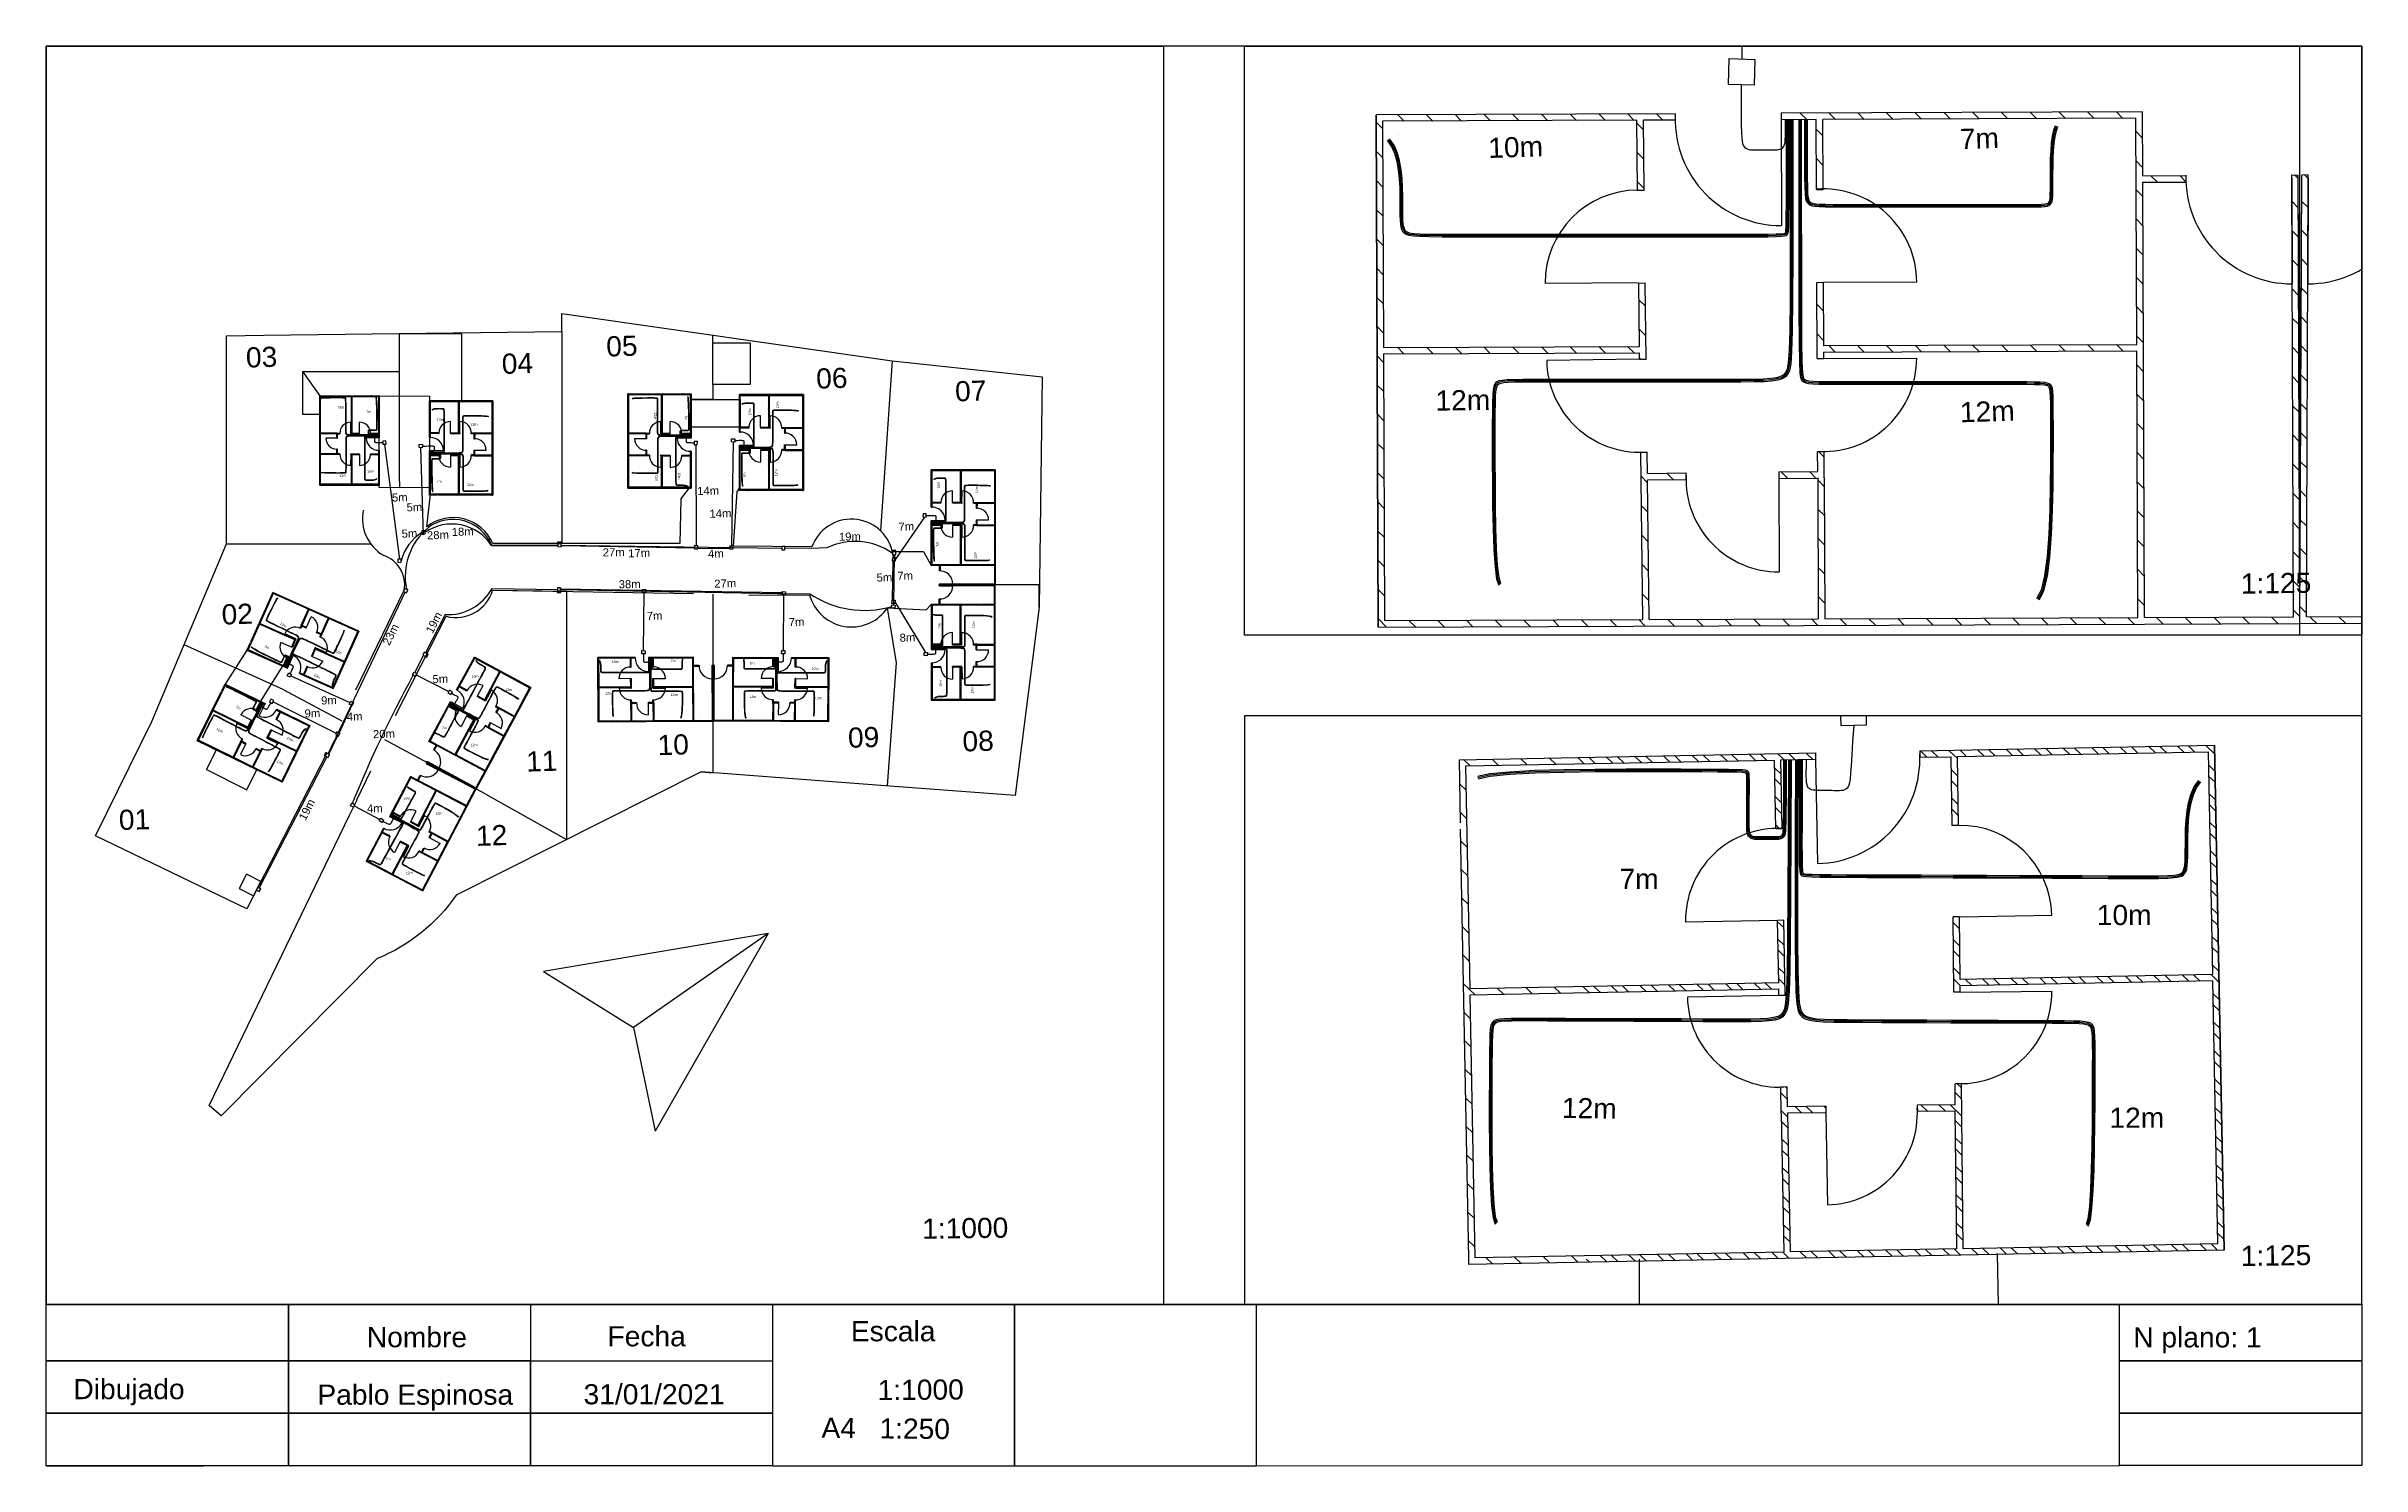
# Paper-space layout 'Presentación2' of a CAD drawing. Header units: millimetres. Extents: x 0 to 287, y 0 to 176.
# The model-space entities are those that its viewports show. They can reach past a viewport. Long polylines and large blocks are cut down to what shows.
import ezdxf

# ---------------------------------------------------------------- set-up
doc = ezdxf.new("R2010")
doc.units = ezdxf.units.MM
for name, color, linetype in [('cint', 94, 'Continuous'), ('cpri', 36, 'Continuous'), ('csec', 170, 'Continuous'), ('urbanizacion', 7, 'Continuous')]:
    doc.layers.add(name, color=color, linetype=linetype)
doc.styles.get("Standard").update_dxf_attribs({"font": 'arial.ttf'})
pattern_1 = [(45, (-54.15794, 9.33858), (-0.2245064, 0.2245064), [])]
pattern_2 = [(225, (664.45732, 323.84842), (0.22126613, -0.22126613), [])]
pattern_3 = [(45, (-77.93602, 18.6512), (-0.2245064, 0.2245064), [])]
pattern_4 = [(16.72004, (-141.39198, 183.73113), (-0.0913433, 0.30407672), [])]
pattern_5 = [(45, (-110.9001, 20.20014), (-0.22126613, 0.22126613), [])]
pattern_6 = [(225, (605.23523, 315.52547), (0.20901178, -0.20901178), [])]
pattern_7 = [(288.9283, (267.74418, 539.95156), (0.29599663, 0.10150566), [])]
pattern_8 = [(16.02646, (-125.25624, 217.3366), (-0.08765578, 0.30516015), [])]
pattern_9 = [(292.94473, (257.20698, 579.88765), (0.28815995, 0.12198872), [])]
pattern_10 = [(314.77233, (151.9985, 523.12673), (0.22539672, 0.22361254), [])]
pattern_11 = [(45, (-54.15794, 45.73144), (-0.2245064, 0.2245064), [])]
pattern_12 = [(314.77233, (153.18443, 523.12673), (0.22539672, 0.22361254), [])]
pattern_13 = [(316.09083, (233.47365, 488.49926), (0.21701369, 0.22543838), [])]

psp = doc.layouts.new('Presentación2')

# ---------------------------------------------------------------- texts
for s, rotation, p in [('1:125', 0.795, (272.03, 108.12)), ('1:1000', 0.795, (108.58, 28.13)), ('1:125', 0.795, (272.03, 24.76)), ('1:1000', 0.4309, (103.05, 8.13)), ('A4   1:250', 359.4159, (96.08, 3.46))]:
    psp.add_text(s, height=2.5, rotation=rotation).set_placement(p)
for s, p in [('Nombre', (39.73, 14.69)), ('Fecha', (69.56, 14.8)), ('Escala', (99.73, 15.43)), ('N plano: 1', (258.68, 14.67)), ('Dibujado', (3.36, 8.25)), ('Pablo Espinosa', (33.6, 7.56)), ('31/01/2021', (66.6, 7.61))]:
    psp.add_text(s, height=2.5).set_placement(p)

msp = doc.modelspace()

# ---------------------------------------------------------------- texts
at = {"layer": 'cint'}
for s, rotation, p in [('12m', 91.7996, (303.871, 176.499)), ('12m', 359.3348, (249.141, 176.481)), ('7m', 5.1542, (252.754, 175.901)), ('10m', 91.796, (300.438, 175.638)), ('12m', 270.8303, (288.394, 175.997)), ('7m', 271.7996, (292.194, 175.611)), ('10m', 358.2369, (261.454, 174.961)), ('12m', 358.2406, (265.649, 174.368)), ('10m', 5.1505, (252.844, 168.485)), ('12m', 90.8303, (303.668, 168.071)), ('12m', 4.645, (249.381, 167.969)), ('12m', 271.7996, (288.534, 168.296)), ('10m', 271.796, (291.36, 168.532)), ('7m', 91.7996, (299.764, 167.931)), ('7m', 0.3712, (261.447, 167.277)), ('12m', 357.7152, (265.205, 166.886)), ('10m', 91.796, (323.812, 166.548)), ('12m', 91.7996, (328.567, 165.97)), ('7m', 91.7996, (323.674, 159.354)), ('12m', 90.8303, (328.385, 157.842)), ('12m', 91.7996, (328.177, 149.258)), ('12m', 331.9979, (241.996, 149.699)), ('7m', 91.7996, (323.941, 149.256)), ('7m', 332.9672, (240.05, 146.888)), ('12m', 332.9672, (248.829, 146.343)), ('7m', 1.7996, (290.467, 145.056)), ('10m', 1.796, (283.161, 144.918)), ('7m', 1.7996, (300.235, 144.716)), ('10m', 1.796, (307.939, 144.051)), ('10m', 332.9636, (246.168, 143.357)), ('10m', 1.7996, (265.781, 143.088)), ('10m', 91.796, (324.08, 141.951)), ('12m', 1.7996, (269.982, 141.442)), ('12m', 90.8303, (327.995, 141.13)), ('12m', 0.8303, (282.34, 141.002)), ('12m', 1.7996, (290.469, 140.821)), ('12m', 0.8303, (300.204, 140.578)), ('12m', 1.7996, (308.332, 140.396)), ('7m', 332.9672, (236.511, 139.4)), ('12m', 331.9979, (234.095, 136.652)), ('7m', 1.7996, (262.123, 136.705)), ('10m', 332.9636, (242.834, 135.526)), ('12m', 1.7996, (265.667, 134.592)), ('12m', 332.9672, (241.575, 132.641)), ('10m', 1.7996, (257.279, 127.95)), ('12m', 1.7996, (261.314, 126.116)), ('7m', 1.7996, (255.125, 120.461)), ('12m', 1.7996, (257.604, 118.723)), ('7m', 0.1297, (388.543, 117.864)), ('10m', 0.1261, (395.938, 117.304)), ('12m', 359.1604, (387.648, 114.316)), ('12m', 0.1297, (396.134, 114.162))]:
    msp.add_text(s, height=0.3125, rotation=rotation, dxfattribs=at).set_placement(p)
at = {"layer": 'cpri'}
for s, rotation, p in [('28m', 2.4062, (260.269, 160.241)), ('19m', 0.8766, (311.316, 160.078)), ('27m', 0.8766, (282.039, 158.134)), ('7m', 0.8766, (318.555, 155.236)), ('38m', 0.8766, (284.021, 154.18)), ('19m', 63.1016, (260.933, 148.494)), ('23m', 63.1016, (255.577, 147.016)), ('19m', 63.1016, (245.182, 125.302))]:
    msp.add_text(s, height=1, rotation=rotation, dxfattribs=at).set_placement(p)
at = {"layer": 'csec'}
for s, p in [('14m', (293.752, 165.734)), ('5m', (255.918, 164.928)), ('5m', (257.727, 163.712)), ('14m', (295.279, 162.926)), ('7m', (318.706, 161.317)), ('5m', (257.121, 160.453)), ('18m', (263.334, 160.671)), ('17m', (285.199, 158.012)), ('4m', (295.102, 157.955)), ('5m', (315.991, 155.005)), ('27m', (295.869, 154.248)), ('7m', (287.507, 150.25)), ('7m', (305.102, 149.484)), ('8m', (318.845, 147.555)), ('5m', (260.941, 142.42)), ('9m', (247.138, 139.769)), ('9m', (245.09, 138.166)), ('4m', (250.326, 137.762)), ('20m', (253.575, 135.594)), ('4m', (252.828, 126.367))]:
    msp.add_text(s, height=1, rotation=1.7996, dxfattribs=at).set_placement(p)
at = {"layer": 'urbanizacion'}
for s, p in [('05', (282.505, 182.915)), ('03', (237.845, 181.543)), ('04', (269.558, 180.759)), ('06', (308.529, 178.93)), ('07', (325.743, 177.348)), ('02', (234.832, 149.683)), ('09', (312.469, 134.398)), ('08', (326.658, 133.941)), ('10', (288.864, 133.483)), ('11', (272.574, 131.448)), ('01', (222.09, 124.201)), ('12', (266.362, 122.237))]:
    msp.add_text(s, height=2.5, rotation=1.7996, dxfattribs=at).set_placement(p)

# ---------------------------------------------------------------- hatches: boundary and pattern name
at = {"layer": 'urbanizacion'}
h = msp.add_hatch(dxfattribs=at)
h.set_pattern_fill('ANSI31', color=256, scale=0.098557, angle=180)
h.set_pattern_definition([(225, (635.59324, 335.42645), (0.22126613, -0.22126613), [])])
h.paths.add_polyline_path([(292.889, 173.425), (291.83, 173.425, -0.017288), (291.827, 173.326), (292.889, 173.326), (292.889, 172.788), (292.988, 172.788), (292.988, 177.722), (292.889, 177.722)])
h.paths.add_polyline_path([(289.337, 173.425), (289.239, 173.425), (289.239, 173.326), (290.404, 173.326), (290.404, 173.425), (289.436, 173.425), (289.436, 177.711), (289.337, 177.711)])
h.paths.add_polyline_path([(285.163, 166.606), (292.988, 166.606), (292.988, 171.172), (292.889, 171.172), (292.889, 170.685), (291.824, 170.693), (291.823, 170.594), (292.889, 170.586), (292.889, 166.704), (289.436, 166.704), (289.436, 170.613), (290.404, 170.605), (290.404, 170.704), (289.239, 170.713), (289.239, 170.614), (289.337, 170.613), (289.337, 166.704), (285.262, 166.704), (285.262, 170.644), (287.819, 170.625), (287.82, 170.723), (287.494, 170.726), (287.499, 171.314), (287.4, 171.314), (287.396, 170.727), (285.262, 170.743), (285.262, 173.326), (287.414, 173.326), (287.41, 172.734), (287.509, 172.733), (287.513, 173.326), (287.819, 173.326), (287.819, 173.425), (287.415, 173.425), (285.262, 173.425), (285.262, 177.698), (285.163, 177.698)])
h.paths.add_polyline_path([(289.337, 177.711), (289.436, 177.711), (289.436, 178.208), (292.889, 178.208), (292.889, 177.722), (292.988, 177.722), (292.988, 178.307), (292.012, 178.307), (291.913, 178.307), (285.262, 178.307), (285.163, 178.307), (285.163, 177.698), (285.262, 177.698), (285.262, 178.208), (289.337, 178.208)])
h = msp.add_hatch(dxfattribs=at)
h.set_pattern_fill('ANSI31', color=256, scale=0.093098, angle=180)
h.set_pattern_definition([(225, (577.96972, 326.46227), (0.20901178, -0.20901178), [])])
h.paths.add_polyline_path([(254.246, 173.433), (253.245, 173.433, -0.017288), (253.242, 173.34), (254.246, 173.34), (254.246, 172.831), (254.339, 172.831), (254.339, 177.492), (254.246, 177.492)])
h.paths.add_polyline_path([(250.89, 173.433), (250.797, 173.433), (250.797, 173.34), (251.898, 173.34), (251.898, 173.433), (250.983, 173.433), (250.983, 177.481), (250.89, 177.481)])
h.paths.add_polyline_path([(246.948, 166.991), (254.339, 166.991), (254.339, 171.305), (254.246, 171.305), (254.246, 170.844), (253.239, 170.852), (253.238, 170.759), (254.246, 170.751), (254.246, 167.084), (250.983, 167.084), (250.983, 170.776), (251.898, 170.769), (251.898, 170.862), (250.798, 170.871), (250.797, 170.778), (250.89, 170.776), (250.89, 167.084), (247.041, 167.084), (247.041, 170.806), (249.457, 170.788), (249.457, 170.881), (249.15, 170.883), (249.154, 171.439), (249.06, 171.439), (249.057, 170.884), (247.041, 170.899), (247.041, 173.34), (249.074, 173.34), (249.07, 172.78), (249.163, 172.779), (249.167, 173.34), (249.457, 173.34), (249.457, 173.433), (249.075, 173.433), (247.041, 173.433), (247.041, 177.469), (246.948, 177.469)])
h.paths.add_polyline_path([(250.89, 177.481), (250.983, 177.481), (250.983, 177.951), (254.246, 177.951), (254.246, 177.492), (254.339, 177.492), (254.339, 178.044), (253.417, 178.044), (253.324, 178.044), (247.041, 178.044), (246.948, 178.044), (246.948, 177.469), (247.041, 177.469), (247.041, 177.951), (250.89, 177.951)])
h = msp.add_hatch(dxfattribs=at)
h.set_pattern_fill('ANSI31', color=256, scale=0.1)
h.set_pattern_definition(pattern_3)
h.paths.add_polyline_path([(302.678, 178.097), (306.812, 178.097), (306.812, 174.099), (304.217, 174.119), (304.217, 174.019), (304.547, 174.016), (304.543, 173.419), (304.643, 173.419), (304.647, 174.015), (306.812, 173.999), (306.812, 173.104), (306.912, 173.102), (306.912, 178.197), (298.973, 178.197), (298.973, 173.564), (299.073, 173.564), (299.073, 174.058), (300.155, 174.05), (300.155, 174.15), (299.073, 174.158), (299.073, 178.097), (302.578, 178.097), (302.578, 174.131), (301.595, 174.139), (301.595, 174.039), (302.777, 174.03), (302.778, 174.13), (302.678, 174.131)])
h = msp.add_hatch(dxfattribs=at)
h.set_pattern_fill('ANSI31', color=256, scale=0.1)
h.set_pattern_definition([(45, (-48.64925, 6.90363), (-0.2245064, 0.2245064), [])])
h.paths.add_polyline_path([(299.073, 171.278), (300.148, 171.278, -0.017288), (300.152, 171.378), (299.073, 171.378), (299.073, 171.924), (298.973, 171.924), (298.973, 166.918), (299.073, 166.918)])
h.paths.add_polyline_path([(302.678, 171.278), (302.778, 171.278), (302.778, 171.378), (301.595, 171.378), (301.595, 171.278), (302.578, 171.278), (302.578, 166.929), (302.678, 166.929)])
h.paths.add_polyline_path([(306.912, 178.197), (298.973, 178.197), (298.973, 173.564), (299.073, 173.564), (299.073, 174.058), (300.155, 174.05), (300.155, 174.15), (299.073, 174.158), (299.073, 178.097), (302.578, 178.097), (302.578, 174.131), (301.595, 174.139), (301.595, 174.039), (302.777, 174.03), (302.778, 174.13), (302.678, 174.131), (302.678, 178.097), (306.812, 178.097), (306.812, 174.099), (304.217, 174.119), (304.217, 174.019), (304.547, 174.016), (304.543, 173.419), (304.643, 173.419), (304.647, 174.015), (306.812, 173.999), (306.812, 171.378), (304.628, 171.378), (304.633, 171.979), (304.533, 171.979), (304.528, 171.378), (304.218, 171.378), (304.218, 171.278), (304.628, 171.278), (306.812, 171.278), (306.812, 166.942), (306.912, 166.942)])
h.paths.add_polyline_path([(302.678, 166.929), (302.578, 166.929), (302.578, 166.424), (299.073, 166.424), (299.073, 166.918), (298.973, 166.918), (298.973, 166.324), (299.964, 166.324), (300.064, 166.324), (306.812, 166.324), (306.912, 166.324), (306.912, 166.942), (306.812, 166.942), (306.812, 166.424), (302.678, 166.424)])
h = msp.add_hatch(dxfattribs=at)
h.set_pattern_fill('ANSI31', color=256, scale=0.098557)
h.set_pattern_definition(pattern_5)
h.paths.add_polyline_path([(264.22, 177.344), (268.295, 177.344), (268.295, 173.404), (265.738, 173.424), (265.737, 173.325), (266.063, 173.323), (266.059, 172.735), (266.157, 172.735), (266.161, 173.322), (268.295, 173.306), (268.295, 172.424), (268.394, 172.422), (268.394, 177.443), (260.569, 177.443), (260.569, 172.877), (260.668, 172.877), (260.668, 173.364), (261.734, 173.356), (261.734, 173.454), (260.668, 173.462), (260.668, 177.344), (264.122, 177.344), (264.122, 173.436), (263.154, 173.443), (263.153, 173.345), (264.318, 173.336), (264.319, 173.435), (264.22, 173.436)])
h = msp.add_hatch(dxfattribs=at)
h.set_pattern_fill('ANSI31', color=256, scale=0.098557)
h.set_pattern_definition([(45, (-82.036, 8.6221), (-0.22126613, 0.22126613), [])])
h.paths.add_polyline_path([(260.668, 170.624), (261.727, 170.624, -0.017288), (261.731, 170.722), (260.668, 170.722), (260.668, 171.26), (260.569, 171.26), (260.569, 166.327), (260.668, 166.327)])
h.paths.add_polyline_path([(264.22, 170.624), (264.319, 170.624), (264.319, 170.722), (263.154, 170.722), (263.154, 170.624), (264.122, 170.624), (264.122, 166.338), (264.22, 166.338)])
h.paths.add_polyline_path([(268.394, 177.443), (260.569, 177.443), (260.569, 172.877), (260.668, 172.877), (260.668, 173.364), (261.734, 173.356), (261.734, 173.454), (260.668, 173.462), (260.668, 177.344), (264.122, 177.344), (264.122, 173.436), (263.154, 173.443), (263.153, 173.345), (264.318, 173.336), (264.319, 173.435), (264.22, 173.436), (264.22, 177.344), (268.295, 177.344), (268.295, 173.404), (265.738, 173.424), (265.737, 173.325), (266.063, 173.323), (266.059, 172.735), (266.157, 172.735), (266.161, 173.322), (268.295, 173.306), (268.295, 170.722), (266.143, 170.722), (266.147, 171.315), (266.049, 171.315), (266.044, 170.722), (265.738, 170.722), (265.738, 170.624), (266.142, 170.624), (268.295, 170.624), (268.295, 166.351), (268.394, 166.351)])
h.paths.add_polyline_path([(264.22, 166.338), (264.122, 166.338), (264.122, 165.841), (260.668, 165.841), (260.668, 166.327), (260.569, 166.327), (260.569, 165.742), (261.545, 165.742), (261.644, 165.742), (268.295, 165.742), (268.394, 165.742), (268.394, 166.351), (268.295, 166.351), (268.295, 165.841), (264.22, 165.841)])
h = msp.add_hatch(dxfattribs=at)
h.set_pattern_fill('ANSI31', color=256, scale=0.093098, angle=180)
h.set_pattern_definition(pattern_6)
h.paths.add_polyline_path([(250.89, 173.433), (250.797, 173.433), (250.797, 173.34), (251.898, 173.34), (251.898, 173.433), (250.983, 173.433), (250.983, 176.308), (250.89, 176.308)])
h.paths.add_polyline_path([(254.246, 173.433), (253.245, 173.433, -0.017288), (253.242, 173.34), (254.246, 173.34), (254.246, 172.831), (254.339, 172.831), (254.339, 176.292), (254.246, 176.293)])
h.paths.add_polyline_path([(246.948, 171.734), (247.041, 171.732), (247.041, 173.34), (249.074, 173.34), (249.07, 172.78), (249.163, 172.779), (249.167, 173.34), (249.457, 173.34), (249.457, 173.433), (249.075, 173.433), (247.041, 173.433), (247.041, 176.325), (246.948, 176.326)])
h = msp.add_hatch(dxfattribs=at)
h.set_pattern_fill('ANSI31', color=256, scale=0.098557, angle=180)
h.set_pattern_definition(pattern_2)
h.paths.add_polyline_path([(289.337, 173.425), (289.239, 173.425), (289.239, 173.326), (290.404, 173.326), (290.404, 173.425), (289.436, 173.425), (289.436, 176.468), (289.337, 176.469)])
h.paths.add_polyline_path([(292.889, 173.425), (291.83, 173.425, -0.017288), (291.827, 173.326), (292.889, 173.326), (292.889, 172.788), (292.988, 172.788), (292.988, 176.452), (292.889, 176.453)])
h.paths.add_polyline_path([(285.163, 171.627), (285.262, 171.624), (285.262, 173.326), (287.414, 173.326), (287.41, 172.734), (287.509, 172.733), (287.513, 173.326), (287.819, 173.326), (287.819, 173.425), (287.415, 173.425), (285.262, 173.425), (285.262, 176.487), (285.163, 176.488)])
h = msp.add_hatch(dxfattribs=at)
h.set_pattern_fill('ANSI31', color=256, scale=0.1)
h.set_pattern_definition(pattern_3)
h.paths.add_polyline_path([(302.678, 171.278), (302.778, 171.278), (302.778, 171.378), (301.595, 171.378), (301.595, 171.278), (302.578, 171.278), (302.578, 168.19), (302.678, 168.189)])
h.paths.add_polyline_path([(299.073, 171.278), (300.148, 171.278, -0.017288), (300.152, 171.378), (299.073, 171.378), (299.073, 171.924), (298.973, 171.924), (298.973, 168.206), (299.073, 168.205)])
h.paths.add_polyline_path([(306.912, 173.102), (306.812, 173.104), (306.812, 171.378), (304.628, 171.378), (304.633, 171.979), (304.533, 171.979), (304.528, 171.378), (304.218, 171.378), (304.218, 171.278), (304.628, 171.278), (306.812, 171.278), (306.812, 168.17), (306.912, 168.17)])
h = msp.add_hatch(dxfattribs=at)
h.set_pattern_fill('ANSI31', color=256, scale=0.098557)
h.set_pattern_definition(pattern_5)
h.paths.add_polyline_path([(264.22, 170.624), (264.319, 170.624), (264.319, 170.722), (263.154, 170.722), (263.154, 170.624), (264.122, 170.624), (264.122, 167.58), (264.22, 167.58)])
h.paths.add_polyline_path([(260.668, 170.624), (261.727, 170.624, -0.017288), (261.731, 170.722), (260.668, 170.722), (260.668, 171.26), (260.569, 171.26), (260.569, 167.596), (260.668, 167.596)])
h.paths.add_polyline_path([(268.394, 172.422), (268.295, 172.424), (268.295, 170.722), (266.143, 170.722), (266.147, 171.315), (266.049, 171.315), (266.044, 170.722), (265.738, 170.722), (265.738, 170.624), (266.142, 170.624), (268.295, 170.624), (268.295, 167.561), (268.394, 167.561)])
h = msp.add_hatch(dxfattribs=at)
h.set_pattern_fill('ANSI31', color=256, scale=0.093098, angle=180)
h.set_pattern_definition(pattern_6)
h.paths.add_polyline_path([(250.89, 167.084), (247.041, 167.084), (247.041, 170.806), (249.457, 170.788), (249.457, 170.881), (249.15, 170.883), (249.154, 171.439), (249.06, 171.439), (249.057, 170.884), (247.041, 170.899), (247.041, 171.732), (246.948, 171.734), (246.948, 166.991), (254.339, 166.991), (254.339, 171.305), (254.246, 171.305), (254.246, 170.844), (253.239, 170.852), (253.238, 170.759), (254.246, 170.751), (254.246, 167.084), (250.983, 167.084), (250.983, 170.776), (251.898, 170.769), (251.898, 170.862), (250.798, 170.871), (250.797, 170.778), (250.89, 170.776)])
h = msp.add_hatch(dxfattribs=at)
h.set_pattern_fill('ANSI31', color=256, scale=0.098557, angle=180)
h.set_pattern_definition(pattern_2)
h.paths.add_polyline_path([(289.337, 166.704), (285.262, 166.704), (285.262, 170.644), (287.819, 170.625), (287.82, 170.723), (287.494, 170.726), (287.499, 171.314), (287.4, 171.314), (287.396, 170.727), (285.262, 170.743), (285.262, 171.624), (285.163, 171.627), (285.163, 166.606), (292.988, 166.606), (292.988, 171.172), (292.889, 171.172), (292.889, 170.685), (291.824, 170.693), (291.823, 170.594), (292.889, 170.586), (292.889, 166.704), (289.436, 166.704), (289.436, 170.613), (290.404, 170.605), (290.404, 170.704), (289.239, 170.713), (289.239, 170.614), (289.337, 170.613)])
h = msp.add_hatch(dxfattribs=at)
h.set_pattern_fill('ANSI31', color=256, scale=0.1)
h.set_pattern_definition(pattern_1)
h.paths.add_polyline_path([(326.456, 168.784), (330.59, 168.784), (330.59, 164.786), (327.996, 164.806), (327.995, 164.706), (328.325, 164.703), (328.321, 164.107), (328.421, 164.107), (328.425, 164.703), (330.59, 164.686), (330.59, 163.792), (330.69, 163.789), (330.69, 168.884), (322.751, 168.884), (322.751, 164.251), (322.851, 164.251), (322.851, 164.745), (323.933, 164.737), (323.934, 164.837), (322.851, 164.845), (322.851, 168.784), (326.356, 168.784), (326.356, 164.818), (325.374, 164.826), (325.373, 164.726), (326.555, 164.717), (326.556, 164.817), (326.456, 164.818)])
h = msp.add_hatch(dxfattribs=at)
h.set_pattern_fill('ANSI31', color=256, scale=0.1)
h.set_pattern_definition(pattern_1)
h.paths.add_polyline_path([(326.456, 161.965), (326.556, 161.965), (326.556, 162.065), (325.374, 162.065), (325.374, 161.965), (326.356, 161.965), (326.356, 158.877), (326.456, 158.877)])
h.paths.add_polyline_path([(322.851, 161.965), (323.926, 161.965, -0.017288), (323.93, 162.065), (322.851, 162.065), (322.851, 162.611), (322.751, 162.611), (322.751, 158.893), (322.851, 158.893)])
h.paths.add_polyline_path([(330.69, 163.789), (330.59, 163.792), (330.59, 162.065), (328.407, 162.065), (328.411, 162.666), (328.311, 162.667), (328.307, 162.065), (327.996, 162.065), (327.996, 161.965), (328.406, 161.965), (330.59, 161.965), (330.59, 158.858), (330.69, 158.857)])
h.paths.add_polyline_path([(322.851, 158.893), (322.751, 158.893), (322.751, 157.012), (323.742, 157.012), (323.742, 156.342, -0.015248), (323.842, 156.342), (323.842, 157.012), (330.59, 157.012), (330.59, 154.703), (323.842, 154.703), (323.736, 154.703), (323.742, 154.603), (330.69, 154.603), (330.69, 157.012), (330.69, 158.857), (330.59, 158.858), (330.59, 157.112), (326.456, 157.112), (326.456, 158.877), (326.356, 158.877), (326.356, 157.112), (322.851, 157.112)])
h = msp.add_hatch(dxfattribs=at)
h.set_pattern_fill('ANSI31', color=256, scale=0.1)
h.set_pattern_definition(pattern_11)
h.paths.add_polyline_path([(326.456, 147.24), (326.556, 147.24), (326.556, 147.14), (325.374, 147.14), (325.374, 147.24), (326.356, 147.24), (326.356, 150.329), (326.456, 150.329)])
h.paths.add_polyline_path([(322.851, 147.24), (323.926, 147.24, 0.017288), (323.93, 147.14), (322.851, 147.14), (322.851, 146.595), (322.751, 146.595), (322.751, 150.312), (322.851, 150.313)])
h.paths.add_polyline_path([(330.69, 145.416), (330.59, 145.414), (330.59, 147.14), (328.407, 147.14), (328.411, 146.539), (328.311, 146.539), (328.307, 147.14), (327.996, 147.14), (327.996, 147.24), (328.406, 147.24), (330.59, 147.24), (330.59, 150.348), (330.69, 150.348)])
h.paths.add_polyline_path([(322.851, 150.313), (322.751, 150.312), (322.751, 152.194), (323.742, 152.194), (323.742, 152.863, 0.015248), (323.842, 152.864), (323.842, 152.194), (330.59, 152.194), (330.59, 154.503), (323.842, 154.503), (323.736, 154.503), (323.742, 154.603), (330.69, 154.603), (330.69, 152.194), (330.69, 150.348), (330.59, 150.348), (330.59, 152.094), (326.456, 152.094), (326.456, 150.329), (326.356, 150.329), (326.356, 152.094), (322.851, 152.094)])
h = msp.add_hatch(dxfattribs=at)
h.set_pattern_fill('ANSI31', color=256, scale=0.098557, angle=247.9447)
h.set_pattern_definition([(292.94473, (235.63772, 557.48334), (0.28815995, 0.12198872), [])])
h.paths.add_polyline_path([(242.43, 144.626), (242.863, 145.593, 0.017288), (242.954, 145.556), (242.52, 144.586), (243.011, 144.366), (242.97, 144.276), (238.468, 146.294), (238.509, 146.383)])
h.paths.add_polyline_path([(243.882, 147.868), (243.923, 147.958), (244.012, 147.918), (243.536, 146.855), (243.446, 146.895), (243.842, 147.778), (239.93, 149.531), (239.971, 149.621)])
h.paths.add_polyline_path([(251.812, 148.889), (248.612, 141.748), (244.445, 143.615), (244.486, 143.705), (244.93, 143.506), (245.359, 144.482), (245.449, 144.442), (245.02, 143.466), (248.563, 141.879), (249.975, 145.03), (246.408, 146.628), (246.019, 145.742), (245.929, 145.782), (246.397, 146.848), (246.487, 146.809), (246.449, 146.718), (250.015, 145.12), (251.681, 148.839), (248.086, 150.45), (247.058, 148.108), (246.968, 148.148), (247.099, 148.446), (246.56, 148.683), (246.601, 148.773), (247.138, 148.536), (247.996, 150.49), (245.638, 151.547), (244.758, 149.582), (245.301, 149.344), (245.261, 149.254), (244.718, 149.493), (244.593, 149.213), (244.503, 149.253), (244.668, 149.622), (245.548, 151.587), (241.649, 153.334), (241.689, 153.424)])
h.paths.add_polyline_path([(239.971, 149.621), (239.93, 149.531), (239.477, 149.734), (238.065, 146.582), (238.509, 146.383), (238.468, 146.294), (237.934, 146.533), (238.334, 147.423), (238.374, 147.513), (241.093, 153.583), (241.134, 153.673), (241.689, 153.424), (241.649, 153.334), (241.183, 153.543), (239.517, 149.824)])
h = msp.add_hatch(dxfattribs=at)
h.set_pattern_fill('ANSI31', color=256, scale=0.098557, angle=247.9447)
h.set_pattern_definition(pattern_9)
h.paths.add_polyline_path([(243.882, 147.868), (243.923, 147.958), (244.012, 147.918), (243.536, 146.855), (243.446, 146.895), (243.842, 147.778), (241.064, 149.023), (241.104, 149.113)])
h.paths.add_polyline_path([(242.43, 144.626), (242.863, 145.593, 0.017288), (242.954, 145.556), (242.52, 144.586), (243.011, 144.366), (242.97, 144.276), (239.627, 145.774), (239.667, 145.865)])
h.paths.add_polyline_path([(247.229, 150.942), (247.191, 150.851), (245.638, 151.547), (244.758, 149.582), (245.301, 149.344), (245.261, 149.254), (244.718, 149.493), (244.593, 149.213), (244.503, 149.253), (244.668, 149.622), (245.548, 151.587), (242.754, 152.839), (242.794, 152.929)])
h = msp.add_hatch(dxfattribs=at)
h.set_pattern_fill('ANSI31', color=256, scale=0.098557, angle=247.9447)
h.set_pattern_definition(pattern_9)
h.paths.add_polyline_path([(250.015, 145.12), (251.681, 148.839), (248.086, 150.45), (247.058, 148.108), (246.968, 148.148), (247.099, 148.446), (246.56, 148.683), (246.601, 148.773), (247.138, 148.536), (247.996, 150.49), (247.191, 150.851), (247.229, 150.942), (251.812, 148.889), (248.612, 141.748), (244.445, 143.615), (244.486, 143.705), (244.93, 143.506), (245.359, 144.482), (245.449, 144.442), (245.02, 143.466), (248.563, 141.879), (249.975, 145.03), (246.408, 146.628), (246.019, 145.742), (245.929, 145.782), (246.397, 146.848), (246.487, 146.809), (246.449, 146.718)])
h = msp.add_hatch(dxfattribs=at)
h.set_pattern_fill('ANSI31', color=256, scale=0.1, angle=-28.28)
h.set_pattern_definition(pattern_4)
h.paths.add_polyline_path([(269.335, 143.818), (272.976, 141.859), (271.082, 138.339), (268.806, 139.586), (268.758, 139.498), (269.048, 139.339), (268.762, 138.816), (268.85, 138.768), (269.136, 139.291), (271.035, 138.251), (270.611, 137.463), (270.698, 137.413), (273.112, 141.9), (266.12, 145.661), (263.925, 141.581), (264.013, 141.534), (264.247, 141.969), (265.196, 141.45), (265.244, 141.537), (264.295, 142.057), (266.161, 145.526), (269.247, 143.866), (267.368, 140.374), (266.507, 140.846), (266.459, 140.758), (267.495, 140.19), (267.543, 140.277), (267.456, 140.326)])
h = msp.add_hatch(dxfattribs=at)
h.set_pattern_fill('ANSI31', color=256, scale=0.1, angle=-90.2277)
h.set_pattern_definition(pattern_12)
h.paths.add_polyline_path([(281.535, 141.883), (281.551, 137.748), (285.549, 137.764), (285.519, 140.358), (285.619, 140.36), (285.622, 140.029), (286.219, 140.036), (286.219, 139.936), (285.624, 139.929), (285.649, 137.764), (286.543, 137.768), (286.546, 137.668), (281.451, 137.647), (281.42, 145.586), (286.053, 145.605), (286.053, 145.505), (285.559, 145.503), (285.571, 144.421), (285.471, 144.42), (285.459, 145.502), (281.52, 145.487), (281.534, 141.983), (285.5, 141.998), (285.488, 142.98), (285.588, 142.982), (285.602, 141.8), (285.502, 141.798), (285.5, 141.898)])
h = msp.add_hatch(dxfattribs=at)
h.set_pattern_fill('ANSI31', color=256, scale=0.1, angle=-90.2277)
h.set_pattern_definition(pattern_12)
h.paths.add_polyline_path([(288.353, 141.91), (288.354, 141.81), (288.254, 141.809), (288.249, 142.991), (288.349, 142.992), (288.353, 142.01), (291.441, 142.022), (291.442, 141.922)])
h.paths.add_polyline_path([(288.339, 145.514), (288.343, 144.439, 0.017288), (288.243, 144.435), (288.239, 145.513), (287.693, 145.511), (287.693, 145.611), (291.41, 145.626), (291.411, 145.526)])
h.paths.add_polyline_path([(286.546, 137.668), (286.543, 137.768), (288.27, 137.775), (288.261, 139.958), (287.66, 139.952), (287.659, 140.052), (288.261, 140.058), (288.259, 140.369), (288.359, 140.37), (288.361, 139.959), (288.37, 137.775), (291.477, 137.787), (291.478, 137.687)])
h.paths.add_polyline_path([(291.411, 145.526), (291.41, 145.626), (293.292, 145.634), (293.296, 144.643), (293.965, 144.646, 0.015248), (293.966, 144.546), (293.296, 144.543), (293.323, 137.795), (295.632, 137.804), (295.605, 144.552), (295.605, 144.658), (295.705, 144.653), (295.732, 137.704), (293.323, 137.695), (291.478, 137.687), (291.477, 137.787), (293.223, 137.794), (293.207, 141.929), (291.442, 141.922), (291.441, 142.022), (293.206, 142.029), (293.192, 145.533)])
h = msp.add_hatch(dxfattribs=at)
h.set_pattern_fill('ANSI31', color=256, scale=0.1, angle=-90.2277)
h.set_pattern_definition(pattern_10)
h.paths.add_polyline_path([(303.111, 141.91), (303.111, 141.81), (303.211, 141.809), (303.216, 142.991), (303.116, 142.992), (303.112, 142.01), (300.024, 142.022), (300.023, 141.922)])
h.paths.add_polyline_path([(303.126, 145.514), (303.122, 144.439, -0.017288), (303.222, 144.435), (303.226, 145.513), (303.772, 145.511), (303.772, 145.611), (300.054, 145.626), (300.054, 145.526)])
h.paths.add_polyline_path([(304.919, 137.668), (304.922, 137.768), (303.195, 137.775), (303.204, 139.958), (303.805, 139.952), (303.806, 140.052), (303.204, 140.058), (303.205, 140.369), (303.105, 140.37), (303.104, 139.959), (303.095, 137.775), (299.988, 137.787), (299.987, 137.687)])
h.paths.add_polyline_path([(300.054, 145.526), (300.054, 145.626), (298.173, 145.634), (298.169, 144.643), (297.499, 144.646, -0.015248), (297.499, 144.546), (298.169, 144.543), (298.142, 137.795), (295.833, 137.804), (295.86, 144.552), (295.86, 144.658), (295.76, 144.653), (295.732, 137.704), (298.141, 137.695), (299.987, 137.687), (299.988, 137.787), (298.242, 137.794), (298.258, 141.929), (300.023, 141.922), (300.024, 142.022), (298.259, 142.029), (298.273, 145.533)])
h = msp.add_hatch(dxfattribs=at)
h.set_pattern_fill('ANSI31', color=256, scale=0.1, angle=-90.2277)
h.set_pattern_definition(pattern_10)
h.paths.add_polyline_path([(309.93, 141.883), (309.914, 137.748), (305.916, 137.764), (305.946, 140.358), (305.846, 140.36), (305.842, 140.029), (305.246, 140.036), (305.245, 139.936), (305.841, 139.929), (305.816, 137.764), (304.922, 137.768), (304.919, 137.668), (310.013, 137.647), (310.045, 145.586), (305.412, 145.605), (305.412, 145.505), (305.906, 145.503), (305.893, 144.421), (305.993, 144.42), (306.006, 145.502), (309.945, 145.487), (309.931, 141.983), (305.965, 141.998), (305.977, 142.98), (305.877, 142.982), (305.863, 141.8), (305.963, 141.798), (305.965, 141.898)])
h = msp.add_hatch(dxfattribs=at)
h.set_pattern_fill('ANSI31', color=256, scale=0.1)
h.set_pattern_definition(pattern_11)
h.paths.add_polyline_path([(326.456, 140.422), (330.59, 140.422), (330.59, 144.42), (327.996, 144.4), (327.995, 144.5), (328.325, 144.502), (328.321, 145.099), (328.421, 145.099), (328.425, 144.503), (330.59, 144.52), (330.59, 145.414), (330.69, 145.416), (330.69, 140.322), (322.751, 140.322), (322.751, 144.955), (322.851, 144.955), (322.851, 144.46), (323.933, 144.469), (323.934, 144.369), (322.851, 144.36), (322.851, 140.422), (326.356, 140.422), (326.356, 144.387), (325.374, 144.38), (325.373, 144.48), (326.555, 144.489), (326.556, 144.389), (326.456, 144.387)])
h = msp.add_hatch(dxfattribs=at)
h.set_pattern_fill('ANSI31', color=256, scale=0.098557, angle=243.9283)
h.set_pattern_definition([(288.9283, (244.65864, 519.11304), (0.29599663, 0.10150566), [])])
h.paths.add_polyline_path([(239.559, 140.082), (239.093, 139.13, -0.017288), (239.181, 139.084), (239.648, 140.039), (240.131, 139.802), (240.174, 139.891), (235.742, 142.059), (235.699, 141.97)])
h.paths.add_polyline_path([(237.998, 136.891), (237.955, 136.803), (238.043, 136.759), (238.555, 137.806), (238.467, 137.849), (238.041, 136.98), (234.191, 138.864), (234.148, 138.775)])
h.paths.add_polyline_path([(242.289, 130.145), (245.727, 137.174), (241.626, 139.18), (241.583, 139.092), (242.02, 138.878), (241.544, 137.924), (241.633, 137.88), (242.109, 138.834), (245.596, 137.128), (244.078, 134.026), (240.567, 135.744), (240.999, 136.61), (240.911, 136.654), (240.391, 135.611), (240.479, 135.567), (240.524, 135.655), (244.034, 133.938), (242.243, 130.277), (238.704, 132.009), (239.846, 134.297), (239.758, 134.341), (239.612, 134.05), (239.086, 134.312), (239.042, 134.224), (239.568, 133.962), (238.616, 132.052), (236.295, 133.187), (237.241, 135.121), (237.772, 134.857), (237.815, 134.945), (237.285, 135.209), (237.419, 135.485), (237.331, 135.528), (237.153, 135.165), (236.207, 133.231), (232.368, 135.109), (232.325, 135.02)])
h.paths.add_polyline_path([(234.148, 138.775), (234.191, 138.864), (233.745, 139.082), (235.262, 142.184), (235.699, 141.97), (235.742, 142.059), (235.217, 142.316), (234.788, 141.439), (234.745, 141.351), (231.822, 135.376), (231.778, 135.288), (232.325, 135.02), (232.368, 135.109), (231.91, 135.333), (233.701, 138.993)])
h = msp.add_hatch(dxfattribs=at)
h.set_pattern_fill('ANSI31', color=256, scale=0.098557, angle=243.9283)
h.set_pattern_definition(pattern_7)
h.paths.add_polyline_path([(237.998, 136.891), (237.955, 136.803), (238.043, 136.759), (238.555, 137.806), (238.467, 137.849), (238.041, 136.98), (235.307, 138.317), (235.264, 138.229)])
h.paths.add_polyline_path([(239.559, 140.082), (239.093, 139.13, -0.017288), (239.181, 139.084), (239.648, 140.039), (240.131, 139.802), (240.174, 139.891), (236.883, 141.501), (236.839, 141.413)])
h.paths.add_polyline_path([(237.778, 132.352), (237.824, 132.44), (236.295, 133.187), (237.241, 135.121), (237.772, 134.857), (237.815, 134.945), (237.285, 135.209), (237.419, 135.485), (237.331, 135.528), (237.153, 135.165), (236.207, 133.231), (233.456, 134.577), (233.412, 134.488)])
h = msp.add_hatch(dxfattribs=at)
h.set_pattern_fill('ANSI31', color=256, scale=0.1, angle=-28.28)
h.set_pattern_definition(pattern_4)
h.paths.add_polyline_path([(266.104, 137.813), (266.192, 137.766), (266.24, 137.854), (265.199, 138.414), (265.151, 138.326), (266.016, 137.861), (264.553, 135.141), (264.641, 135.094)])
h.paths.add_polyline_path([(262.93, 139.521), (263.877, 139.012, -0.017288), (263.927, 139.098), (262.978, 139.609), (263.236, 140.09), (263.148, 140.137), (261.387, 136.863), (261.475, 136.815)])
h.paths.add_polyline_path([(270.698, 137.413), (270.611, 137.463), (269.793, 135.943), (267.87, 136.977), (268.158, 137.504), (268.07, 137.552), (267.782, 137.025), (267.508, 137.172), (267.46, 137.084), (267.822, 136.889), (269.745, 135.854), (268.273, 133.118), (268.361, 133.07)])
h.paths.add_polyline_path([(261.475, 136.815), (261.387, 136.863), (260.495, 135.206), (261.367, 134.737), (261.05, 134.147, -0.015248), (261.138, 134.1), (261.456, 134.69), (267.399, 131.492), (266.305, 129.459), (260.362, 132.656), (260.269, 132.706), (260.226, 132.616), (266.345, 129.324), (267.487, 131.445), (268.361, 133.07), (268.273, 133.118), (267.446, 131.58), (263.805, 133.539), (264.641, 135.094), (264.553, 135.141), (263.717, 133.587), (260.631, 135.247)])
h = msp.add_hatch(dxfattribs=at)
h.set_pattern_fill('ANSI31', color=256, scale=0.098557, angle=243.9283)
h.set_pattern_definition(pattern_7)
h.paths.add_polyline_path([(244.034, 133.938), (242.243, 130.277), (238.704, 132.009), (239.846, 134.297), (239.758, 134.341), (239.612, 134.05), (239.086, 134.312), (239.042, 134.224), (239.568, 133.962), (238.616, 132.052), (237.824, 132.44), (237.778, 132.352), (242.289, 130.145), (245.727, 137.174), (241.626, 139.18), (241.583, 139.092), (242.02, 138.878), (241.544, 137.924), (241.633, 137.88), (242.109, 138.834), (245.596, 137.128), (244.078, 134.026), (240.567, 135.744), (240.999, 136.61), (240.911, 136.654), (240.391, 135.611), (240.479, 135.567), (240.524, 135.655)])
h = msp.add_hatch(dxfattribs=at)
h.set_pattern_fill('ANSI31', color=256, scale=0.1, angle=-28.9735)
h.set_pattern_definition(pattern_8)
h.paths.add_polyline_path([(259.192, 124.759), (259.281, 124.713), (259.235, 124.625), (258.187, 125.172), (258.233, 125.261), (259.104, 124.806), (260.535, 127.542), (260.624, 127.496)])
h.paths.add_polyline_path([(255.999, 126.43), (256.951, 125.932, 0.017288), (256.908, 125.842), (255.952, 126.341), (255.699, 125.858), (255.611, 125.904), (257.334, 129.198), (257.423, 129.152)])
h.paths.add_polyline_path([(262.099, 121.181), (262.01, 121.224), (262.81, 122.755), (260.875, 123.767), (260.6, 123.232), (260.511, 123.278), (260.786, 123.813), (260.511, 123.957), (260.557, 124.046), (260.92, 123.856), (262.856, 122.843), (264.296, 125.597), (264.385, 125.551)])
h.paths.add_polyline_path([(257.423, 129.152), (257.334, 129.198), (258.206, 130.865), (259.083, 130.406), (259.394, 131, 0.015248), (259.482, 130.954), (259.172, 130.36), (265.152, 127.232), (266.222, 129.278), (260.242, 132.406), (260.148, 132.455), (260.2, 132.541), (266.357, 129.321), (265.241, 127.186), (264.385, 125.551), (264.296, 125.597), (265.106, 127.144), (261.442, 129.06), (260.624, 127.496), (260.535, 127.542), (261.353, 129.106), (258.248, 130.731)])
h = msp.add_hatch(dxfattribs=at)
h.set_pattern_fill('ANSI31', color=256, scale=0.1, angle=-28.9735)
h.set_pattern_definition(pattern_8)
h.paths.add_polyline_path([(256.032, 118.717), (259.696, 116.801), (261.549, 120.343), (259.24, 121.529), (259.286, 121.617), (259.58, 121.467), (259.853, 121.997), (259.941, 121.951), (259.669, 121.421), (261.595, 120.432), (262.01, 121.224), (262.099, 121.181), (259.738, 116.666), (252.703, 120.345), (254.851, 124.451), (254.939, 124.404), (254.71, 123.966), (255.672, 123.473), (255.627, 123.384), (254.664, 123.878), (252.838, 120.388), (255.943, 118.764), (257.781, 122.277), (256.908, 122.726), (256.953, 122.815), (258.005, 122.275), (257.959, 122.186), (257.87, 122.231)])
h = msp.add_hatch(dxfattribs=at)
h.set_pattern_fill('ANSI31', color=256, scale=0.098557, angle=271.0908)
h.set_pattern_definition([(316.09083, (222.4472, 459.42), (0.21701369, 0.22543838), [])])
h.paths.add_polyline_path([(390.944, 119.862), (390.964, 118.803, -0.017288), (391.063, 118.802), (391.042, 119.864), (391.58, 119.874), (391.578, 119.973), (386.646, 119.879), (386.648, 119.78)])
h.paths.add_polyline_path([(391.011, 116.311), (391.013, 116.212), (391.112, 116.214), (391.09, 117.379), (390.991, 117.377), (391.01, 116.409), (386.724, 116.328), (386.726, 116.229)])
h.paths.add_polyline_path([(397.909, 112.268), (397.76, 120.091), (393.194, 120.004), (393.196, 119.905), (393.683, 119.914), (393.695, 118.849), (393.794, 118.85), (393.782, 119.916), (397.663, 119.99), (397.729, 116.537), (393.821, 116.463), (393.81, 117.431), (393.712, 117.43), (393.725, 116.265), (393.823, 116.266), (393.823, 116.364), (397.731, 116.439), (397.808, 112.364), (393.869, 112.289), (393.84, 114.847), (393.741, 114.845), (393.745, 114.52), (393.157, 114.513), (393.159, 114.414), (393.746, 114.421), (393.77, 112.287), (391.188, 112.238), (391.147, 114.39), (391.739, 114.397), (391.738, 114.496), (391.145, 114.489), (391.139, 114.795), (391.04, 114.793), (391.048, 114.389), (391.089, 112.236), (386.816, 112.155), (386.819, 112.056)])
h.paths.add_polyline_path([(386.726, 116.229), (386.724, 116.328), (386.227, 116.318), (386.161, 119.771), (386.648, 119.78), (386.646, 119.879), (386.061, 119.868), (386.08, 118.892), (386.081, 118.793), (386.208, 112.143), (386.21, 112.045), (386.819, 112.056), (386.816, 112.155), (386.307, 112.145), (386.229, 116.22)])
h = msp.add_hatch(dxfattribs=at)
h.set_pattern_fill('ANSI31', color=256, scale=0.098557, angle=271.0908)
h.set_pattern_definition(pattern_13)
h.paths.add_polyline_path([(391.011, 116.311), (391.013, 116.212), (391.112, 116.214), (391.09, 117.379), (390.991, 117.377), (391.01, 116.409), (387.967, 116.351), (387.968, 116.253)])
h.paths.add_polyline_path([(390.944, 119.862), (390.964, 118.803, -0.017288), (391.063, 118.802), (391.042, 119.864), (391.58, 119.874), (391.578, 119.973), (387.915, 119.903), (387.916, 119.805)])
h.paths.add_polyline_path([(392.888, 112.172), (392.889, 112.271), (391.188, 112.238), (391.147, 114.39), (391.739, 114.397), (391.738, 114.496), (391.145, 114.489), (391.139, 114.795), (391.04, 114.793), (391.048, 114.389), (391.089, 112.236), (388.027, 112.178), (388.029, 112.079)])
h = msp.add_hatch(dxfattribs=at)
h.set_pattern_fill('ANSI31', color=256, scale=0.098557, angle=271.0908)
h.set_pattern_definition(pattern_13)
h.paths.add_polyline_path([(397.731, 116.439), (397.808, 112.364), (393.869, 112.289), (393.84, 114.847), (393.741, 114.845), (393.745, 114.52), (393.157, 114.513), (393.159, 114.414), (393.746, 114.421), (393.77, 112.287), (392.889, 112.271), (392.888, 112.172), (397.909, 112.268), (397.76, 120.091), (393.194, 120.004), (393.196, 119.905), (393.683, 119.914), (393.695, 118.849), (393.794, 118.85), (393.782, 119.916), (397.663, 119.99), (397.729, 116.537), (393.821, 116.463), (393.81, 117.431), (393.712, 117.43), (393.725, 116.265), (393.823, 116.266), (393.823, 116.364)])

# ---------------------------------------------------------------- linework, layer by layer
at = {"layer": 'cint'}
for points in [[(292.889, 173.201), (292.535, 173.201), (292.263, 173.202, -0.000708), (292.263, 173.202), (292.061, 173.202, -0.001717), (292.061, 173.202), (291.919, 173.204, -0.004029), (291.919, 173.204), (291.825, 173.206, -0.009833), (291.823, 173.207), (291.767, 173.21, -0.025467), (291.763, 173.211), (291.732, 173.216, -0.058549), (291.723, 173.219), (291.706, 173.226, -0.06588), (291.697, 173.231), (291.686, 173.24, -0.060404), (291.679, 173.247), (291.671, 173.258, -0.05548), (291.666, 173.265), (291.66, 173.278, -0.043635), (291.658, 173.285), (291.653, 173.299, -0.030632), (291.652, 173.304), (291.65, 173.321, -0.019643), (291.65, 173.324), (291.648, 173.343, -0.011204), (291.648, 173.345), (291.648, 173.366, -0.004865), (291.648, 173.367), (291.648, 173.39, -0.000728), (291.648, 173.39), (291.648, 173.415), (291.648, 173.442), (291.648, 173.47), (291.648, 173.498), (291.648, 173.527), (291.648, 173.555), (291.648, 173.582), (291.648, 173.608, -0.000666), (291.648, 173.608), (291.648, 173.632, -0.004386), (291.648, 173.633), (291.648, 173.655, -0.009933), (291.648, 173.657), (291.65, 173.677, -0.017175), (291.65, 173.68), (291.652, 173.699, -0.026619), (291.653, 173.703), (291.657, 173.719, -0.038306), (291.659, 173.725), (291.665, 173.74, -0.050594), (291.668, 173.747), (291.677, 173.759, -0.059055), (291.683, 173.766), (291.694, 173.776, -0.058444), (291.701, 173.782), (291.715, 173.789, -0.047216), (291.722, 173.793), (291.74, 173.798, -0.032927), (291.745, 173.8), (291.767, 173.804, -0.021241), (291.77, 173.805), (291.797, 173.807, -0.013037), (291.799, 173.808), (291.831, 173.809, -0.007569), (291.833, 173.809), (291.871, 173.81, -0.003968), (291.872, 173.81), (291.916, 173.811, -0.001596), (291.917, 173.811), (291.969, 173.811), (292.028, 173.811), (292.093, 173.811), (292.162, 173.811), (292.232, 173.811), (292.302, 173.811), (292.369, 173.811), (292.433, 173.811), (292.489, 173.811), (292.538, 173.811), (292.578, 173.811), (292.611, 173.812), (292.637, 173.813), (292.656, 173.816), (292.669, 173.819), (292.675, 173.822), (292.677, 173.823), (292.678, 173.824), (292.682, 173.839), (292.686, 173.883), (292.689, 173.963), (292.69, 174.088), (292.691, 174.267), (292.692, 174.51), (292.692, 174.829), (292.692, 175.226), (292.69, 175.68), (292.685, 176.161), (292.676, 176.641), (292.661, 177.092), (292.639, 177.484), (292.608, 177.787), (292.567, 177.975)], [(292.889, 173.221), (292.535, 173.221), (292.263, 173.222, -0.000708), (292.263, 173.222), (292.061, 173.222, -0.001717), (292.061, 173.222), (291.919, 173.224, -0.004029), (291.919, 173.224), (291.826, 173.226, -0.009833), (291.825, 173.226), (291.768, 173.23, -0.025467), (291.766, 173.23), (291.735, 173.236, -0.058549), (291.731, 173.237), (291.714, 173.244, -0.06588), (291.71, 173.247), (291.698, 173.256, -0.060404), (291.695, 173.259), (291.686, 173.27, -0.05548), (291.684, 173.274), (291.678, 173.287, -0.043635), (291.677, 173.29), (291.673, 173.305, -0.030632), (291.672, 173.307), (291.67, 173.324, -0.019643), (291.67, 173.326), (291.668, 173.345, -0.011204), (291.668, 173.346), (291.668, 173.367, -0.004865), (291.668, 173.367), (291.668, 173.39, -0.000728), (291.668, 173.39), (291.668, 173.415), (291.668, 173.442), (291.668, 173.47), (291.668, 173.498), (291.668, 173.527), (291.668, 173.555), (291.668, 173.582), (291.668, 173.608, -0.000666), (291.668, 173.608), (291.668, 173.632, -0.004386), (291.668, 173.633), (291.668, 173.655, -0.009933), (291.668, 173.656), (291.669, 173.676, -0.017175), (291.67, 173.678), (291.672, 173.696, -0.026619), (291.672, 173.698), (291.676, 173.715, -0.038306), (291.677, 173.718), (291.683, 173.732, -0.050594), (291.685, 173.736), (291.693, 173.748, -0.059055), (291.696, 173.751), (291.707, 173.761, -0.058444), (291.711, 173.764), (291.725, 173.772, -0.047216), (291.728, 173.774), (291.746, 173.779, -0.032927), (291.749, 173.78), (291.771, 173.784, -0.021241), (291.772, 173.785), (291.799, 173.787, -0.013037), (291.8, 173.788), (291.833, 173.789, -0.007569), (291.833, 173.789), (291.871, 173.79, -0.003968), (291.872, 173.79), (291.916, 173.791, -0.001596), (291.917, 173.791), (291.969, 173.791), (292.028, 173.791), (292.093, 173.791), (292.162, 173.791), (292.232, 173.791), (292.302, 173.791), (292.369, 173.791), (292.433, 173.791), (292.489, 173.791), (292.538, 173.791), (292.579, 173.791), (292.612, 173.792), (292.639, 173.794), (292.66, 173.796), (292.675, 173.8), (292.685, 173.805), (292.692, 173.809), (292.696, 173.816), (292.701, 173.836), (292.706, 173.882), (292.709, 173.962), (292.71, 174.087), (292.711, 174.266), (292.712, 174.51), (292.712, 174.829), (292.712, 175.226), (292.71, 175.68), (292.705, 176.161), (292.696, 176.642), (292.681, 177.093), (292.659, 177.485), (292.628, 177.79), (292.586, 177.98)], [(254.238, 173.242), (253.884, 173.242), (253.612, 173.242, -0.000708), (253.612, 173.242), (253.41, 173.243, -0.001717), (253.41, 173.243), (253.268, 173.244, -0.004029), (253.267, 173.244), (253.174, 173.247, -0.009833), (253.172, 173.247), (253.116, 173.251, -0.025467), (253.112, 173.251), (253.081, 173.256, -0.058549), (253.072, 173.259), (253.055, 173.266, -0.06588), (253.046, 173.271), (253.035, 173.28, -0.060404), (253.028, 173.287), (253.02, 173.298, -0.05548), (253.015, 173.305), (253.009, 173.318, -0.043635), (253.006, 173.325), (253.002, 173.34, -0.030632), (253.001, 173.345), (252.999, 173.362, -0.019643), (252.998, 173.365), (252.997, 173.384, -0.011204), (252.997, 173.385), (252.997, 173.406, -0.004865), (252.997, 173.407), (252.997, 173.43, -0.000728), (252.997, 173.43), (252.997, 173.456), (252.997, 173.482), (252.997, 173.51), (252.997, 173.538), (252.997, 173.567), (252.997, 173.595), (252.997, 173.622), (252.997, 173.648, -0.000666), (252.997, 173.649), (252.997, 173.673, -0.004386), (252.997, 173.673), (252.997, 173.696, -0.009933), (252.997, 173.697), (252.998, 173.718, -0.017175), (252.999, 173.721), (253.001, 173.739, -0.026619), (253.002, 173.743), (253.006, 173.76, -0.038306), (253.008, 173.766), (253.013, 173.78, -0.050594), (253.017, 173.787), (253.025, 173.799, -0.059055), (253.032, 173.806), (253.043, 173.816, -0.058444), (253.05, 173.822), (253.064, 173.83, -0.047216), (253.071, 173.833), (253.089, 173.839, -0.032927), (253.094, 173.84), (253.116, 173.844, -0.021241), (253.119, 173.845), (253.146, 173.848, -0.013037), (253.148, 173.848), (253.18, 173.85, -0.007569), (253.182, 173.85), (253.22, 173.851, -0.003968), (253.22, 173.851), (253.265, 173.851, -0.001596), (253.265, 173.851), (253.317, 173.851), (253.377, 173.851), (253.442, 173.851), (253.51, 173.851), (253.581, 173.851), (253.651, 173.851), (253.718, 173.851), (253.781, 173.851), (253.838, 173.851), (253.887, 173.851), (253.927, 173.851), (253.96, 173.852), (253.986, 173.854), (254.005, 173.856), (254.017, 173.859), (254.024, 173.862), (254.026, 173.864), (254.027, 173.865), (254.03, 173.88), (254.035, 173.924), (254.038, 174.003), (254.039, 174.128), (254.04, 174.307), (254.041, 174.551), (254.041, 174.869), (254.04, 175.266), (254.039, 175.72), (254.034, 176.201), (254.025, 176.682), (254.01, 177.132), (253.988, 177.524), (253.957, 177.827), (253.916, 177.886)], [(254.238, 173.262), (253.884, 173.262), (253.612, 173.262, -0.000708), (253.612, 173.262), (253.41, 173.263, -0.001717), (253.41, 173.263), (253.268, 173.264, -0.004029), (253.268, 173.264), (253.174, 173.267, -0.009833), (253.174, 173.267), (253.117, 173.271, -0.025467), (253.115, 173.271), (253.084, 173.276, -0.058549), (253.08, 173.277), (253.063, 173.284, -0.06588), (253.059, 173.287), (253.047, 173.296, -0.060404), (253.044, 173.299), (253.035, 173.31, -0.05548), (253.033, 173.314), (253.027, 173.327, -0.043635), (253.026, 173.33), (253.022, 173.345, -0.030632), (253.021, 173.348), (253.019, 173.364, -0.019643), (253.018, 173.366), (253.017, 173.385, -0.011204), (253.017, 173.386), (253.017, 173.407, -0.004865), (253.017, 173.407), (253.017, 173.43, -0.000728), (253.017, 173.43), (253.017, 173.456), (253.017, 173.482), (253.017, 173.51), (253.017, 173.538), (253.017, 173.567), (253.017, 173.595), (253.017, 173.622), (253.017, 173.648, -0.000666), (253.017, 173.648), (253.017, 173.673, -0.004386), (253.017, 173.673), (253.017, 173.695, -0.009933), (253.017, 173.696), (253.018, 173.717, -0.017175), (253.018, 173.718), (253.021, 173.737, -0.026619), (253.021, 173.739), (253.025, 173.755, -0.038306), (253.026, 173.758), (253.032, 173.772, -0.050594), (253.034, 173.776), (253.042, 173.788, -0.059055), (253.045, 173.792), (253.056, 173.802, -0.058444), (253.06, 173.805), (253.074, 173.812, -0.047216), (253.077, 173.814), (253.095, 173.82, -0.032927), (253.098, 173.82), (253.12, 173.825, -0.021241), (253.121, 173.825), (253.148, 173.828, -0.013037), (253.149, 173.828), (253.181, 173.83, -0.007569), (253.182, 173.83), (253.22, 173.831, -0.003968), (253.221, 173.831), (253.265, 173.831, -0.001596), (253.265, 173.831), (253.317, 173.831), (253.377, 173.831), (253.442, 173.831), (253.51, 173.831), (253.581, 173.831), (253.651, 173.831), (253.718, 173.831), (253.781, 173.831), (253.838, 173.831), (253.887, 173.831), (253.928, 173.831), (253.961, 173.832), (253.988, 173.834), (254.009, 173.837), (254.024, 173.84), (254.034, 173.845), (254.041, 173.85), (254.045, 173.856), (254.05, 173.876), (254.055, 173.922), (254.058, 174.003), (254.059, 174.128), (254.06, 174.307), (254.061, 174.551), (254.061, 174.869), (254.06, 175.266), (254.059, 175.72), (254.054, 176.202), (254.045, 176.682), (254.03, 177.133), (254.008, 177.526), (253.977, 177.83), (253.935, 177.902)], [(292.889, 172.973), (292.329, 172.973), (291.902, 172.973), (291.59, 172.972), (291.375, 172.97), (291.237, 172.966), (291.159, 172.962), (291.125, 172.956), (291.114, 172.95), (291.108, 172.943), (291.101, 172.923), (291.096, 172.877), (291.092, 172.797), (291.09, 172.674), (291.088, 172.497), (291.088, 172.258), (291.088, 171.946), (291.088, 171.555), (291.088, 171.103), (291.088, 170.608), (291.088, 170.091), (291.088, 169.572), (291.088, 169.071), (291.088, 168.61), (291.088, 168.207), (291.088, 167.88), (291.089, 167.622), (291.091, 167.426), (291.095, 167.282), (291.102, 167.181), (291.112, 167.115), (291.125, 167.075), (291.141, 167.051), (291.162, 167.033), (291.189, 167.019), (291.226, 167.008), (291.273, 167.001), (291.332, 166.996), (291.404, 166.994), (291.49, 166.993), (291.592, 166.993, -0.000513), (291.592, 166.993), (291.709, 166.992, -0.004425), (291.709, 166.992), (291.838, 166.989, -0.008303), (291.839, 166.989), (291.974, 166.982, -0.012493), (291.975, 166.982), (292.111, 166.968, -0.017769), (292.113, 166.968), (292.246, 166.944, -0.025035), (292.248, 166.944), (292.372, 166.908, -0.035466), (292.375, 166.907), (292.485, 166.858, -0.050126), (292.489, 166.857), (292.581, 166.791)], [(292.889, 172.953), (292.329, 172.953), (291.902, 172.953), (291.59, 172.952), (291.375, 172.95), (291.238, 172.946), (291.162, 172.942), (291.131, 172.937), (291.127, 172.934), (291.126, 172.933), (291.121, 172.918), (291.116, 172.875), (291.112, 172.796), (291.11, 172.673), (291.108, 172.497), (291.108, 172.258), (291.108, 171.946), (291.108, 171.555), (291.108, 171.103), (291.108, 170.608), (291.108, 170.091), (291.108, 169.572), (291.108, 169.071), (291.108, 168.61), (291.108, 168.207), (291.108, 167.88), (291.109, 167.622), (291.111, 167.426), (291.115, 167.282), (291.122, 167.183), (291.131, 167.119), (291.143, 167.084), (291.156, 167.064), (291.173, 167.049), (291.197, 167.037), (291.23, 167.027), (291.275, 167.02), (291.333, 167.016), (291.405, 167.014), (291.49, 167.013), (291.592, 167.013, -0.000513), (291.592, 167.013), (291.709, 167.012, -0.004425), (291.71, 167.012), (291.839, 167.009, -0.008303), (291.84, 167.009), (291.975, 167.002, -0.012493), (291.977, 167.002), (292.114, 166.988, -0.017769), (292.116, 166.987), (292.249, 166.964, -0.025035), (292.253, 166.963), (292.377, 166.928, -0.035466), (292.383, 166.926), (292.493, 166.877, -0.050126), (292.5, 166.873), (292.592, 166.808)], [(299.073, 171.507), (299.428, 171.507), (299.7, 171.506, -0.000708), (299.7, 171.506), (299.901, 171.505, -0.001717), (299.902, 171.505), (300.043, 171.504, -0.004029), (300.044, 171.504), (300.138, 171.501, -0.009833), (300.139, 171.501), (300.196, 171.498, -0.025467), (300.2, 171.497), (300.231, 171.492, -0.058549), (300.24, 171.489), (300.256, 171.482, -0.06588), (300.265, 171.477), (300.277, 171.468, -0.060404), (300.283, 171.461), (300.292, 171.45, -0.05548), (300.297, 171.443), (300.303, 171.43, -0.043635), (300.305, 171.423), (300.309, 171.408, -0.030632), (300.31, 171.404), (300.313, 171.387, -0.019643), (300.313, 171.384), (300.314, 171.365, -0.011204), (300.314, 171.363), (300.315, 171.342, -0.004865), (300.315, 171.341), (300.315, 171.318, -0.000728), (300.315, 171.318), (300.315, 171.293), (300.315, 171.266), (300.315, 171.238), (300.315, 171.21), (300.315, 171.181), (300.315, 171.153), (300.315, 171.126), (300.315, 171.1, -0.000666), (300.315, 171.1), (300.315, 171.075, -0.004386), (300.315, 171.075), (300.314, 171.052, -0.009933), (300.314, 171.051), (300.313, 171.03, -0.017175), (300.313, 171.028), (300.31, 171.009, -0.026619), (300.31, 171.005), (300.306, 170.989, -0.038306), (300.304, 170.983), (300.298, 170.968, -0.050594), (300.294, 170.961), (300.286, 170.949, -0.059055), (300.28, 170.942), (300.269, 170.932, -0.058444), (300.261, 170.926), (300.247, 170.918, -0.047216), (300.24, 170.915), (300.223, 170.909, -0.032927), (300.218, 170.908), (300.196, 170.904, -0.021241), (300.192, 170.903), (300.165, 170.9, -0.013037), (300.163, 170.9), (300.131, 170.899, -0.007569), (300.13, 170.899), (300.092, 170.898, -0.003968), (300.091, 170.898), (300.046, 170.897, -0.001596), (300.046, 170.897), (299.994, 170.897), (299.935, 170.897), (299.87, 170.897), (299.801, 170.897), (299.731, 170.897), (299.661, 170.897), (299.593, 170.897), (299.53, 170.897), (299.473, 170.897), (299.425, 170.897), (299.384, 170.897), (299.351, 170.896), (299.325, 170.894), (299.306, 170.892), (299.294, 170.889), (299.287, 170.886), (299.286, 170.884), (299.285, 170.883), (299.281, 170.868), (299.277, 170.825), (299.274, 170.745), (299.272, 170.62), (299.271, 170.441), (299.271, 170.198), (299.271, 169.879), (299.271, 169.482), (299.273, 169.028), (299.277, 168.547), (299.287, 168.066), (299.301, 167.616), (299.324, 167.224), (299.355, 166.921), (299.396, 166.863)], [(299.073, 171.487), (299.428, 171.487), (299.7, 171.486, -0.000708), (299.7, 171.486), (299.901, 171.485, -0.001717), (299.901, 171.485), (300.043, 171.484, -0.004029), (300.043, 171.484), (300.137, 171.481, -0.009833), (300.138, 171.481), (300.195, 171.478, -0.025467), (300.197, 171.477), (300.227, 171.472, -0.058549), (300.232, 171.471), (300.248, 171.464, -0.06588), (300.253, 171.461), (300.264, 171.452, -0.060404), (300.268, 171.449), (300.276, 171.438, -0.05548), (300.278, 171.434), (300.285, 171.421, -0.043635), (300.286, 171.418), (300.29, 171.403, -0.030632), (300.29, 171.401), (300.293, 171.384, -0.019643), (300.293, 171.382), (300.294, 171.363, -0.011204), (300.294, 171.362), (300.295, 171.341, -0.004865), (300.295, 171.341), (300.295, 171.318, -0.000728), (300.295, 171.318), (300.295, 171.293), (300.295, 171.266), (300.295, 171.238), (300.295, 171.21), (300.295, 171.181), (300.295, 171.153), (300.295, 171.126), (300.295, 171.1, -0.000666), (300.295, 171.1), (300.295, 171.076, -0.004386), (300.295, 171.075), (300.294, 171.053, -0.009933), (300.294, 171.052), (300.293, 171.032, -0.017175), (300.293, 171.03), (300.291, 171.012, -0.026619), (300.29, 171.01), (300.286, 170.993, -0.038306), (300.285, 170.99), (300.279, 170.976, -0.050594), (300.278, 170.972), (300.269, 170.96, -0.059055), (300.266, 170.956), (300.255, 170.946, -0.058444), (300.252, 170.944), (300.238, 170.936, -0.047216), (300.234, 170.934), (300.216, 170.928, -0.032927), (300.214, 170.928), (300.192, 170.923, -0.021241), (300.19, 170.923), (300.163, 170.92, -0.013037), (300.162, 170.92), (300.13, 170.919, -0.007569), (300.129, 170.919), (300.091, 170.918, -0.003968), (300.091, 170.918), (300.046, 170.917, -0.001596), (300.046, 170.917), (299.994, 170.917), (299.935, 170.917), (299.87, 170.917), (299.801, 170.917), (299.731, 170.917), (299.661, 170.917), (299.593, 170.917), (299.53, 170.917), (299.473, 170.917), (299.425, 170.917), (299.384, 170.917), (299.35, 170.916), (299.323, 170.914), (299.303, 170.912), (299.288, 170.908), (299.277, 170.903), (299.271, 170.898), (299.266, 170.892), (299.261, 170.872), (299.257, 170.826), (299.254, 170.745), (299.252, 170.621), (299.251, 170.441), (299.251, 170.198), (299.251, 169.879), (299.251, 169.482), (299.253, 169.028), (299.257, 168.547), (299.267, 168.066), (299.281, 167.615), (299.304, 167.223), (299.335, 166.918), (299.376, 166.846)], [(260.668, 170.807), (261.022, 170.807), (261.294, 170.807, -0.000708), (261.294, 170.807), (261.496, 170.806, -0.001717), (261.496, 170.806), (261.638, 170.805, -0.004029), (261.639, 170.805), (261.732, 170.802, -0.009833), (261.734, 170.802), (261.79, 170.798, -0.025467), (261.795, 170.798), (261.825, 170.793, -0.058549), (261.834, 170.79), (261.851, 170.783, -0.06588), (261.86, 170.778), (261.871, 170.769, -0.060404), (261.878, 170.762), (261.887, 170.751, -0.05548), (261.891, 170.743), (261.897, 170.731, -0.043635), (261.9, 170.724), (261.904, 170.709, -0.030632), (261.905, 170.704), (261.907, 170.687, -0.019643), (261.908, 170.684), (261.909, 170.665, -0.011204), (261.909, 170.663), (261.909, 170.642, -0.004865), (261.909, 170.642), (261.91, 170.619, -0.000728), (261.91, 170.618), (261.91, 170.593), (261.91, 170.567), (261.91, 170.539), (261.91, 170.511), (261.91, 170.482), (261.91, 170.454), (261.91, 170.427), (261.91, 170.401, -0.000666), (261.91, 170.4), (261.909, 170.376, -0.004386), (261.909, 170.375), (261.909, 170.353, -0.009933), (261.909, 170.352), (261.908, 170.331, -0.017175), (261.907, 170.328), (261.905, 170.31, -0.026619), (261.904, 170.306), (261.9, 170.289, -0.038306), (261.898, 170.283), (261.893, 170.269, -0.050594), (261.889, 170.262), (261.881, 170.25, -0.059055), (261.874, 170.242), (261.864, 170.232, -0.058444), (261.856, 170.227), (261.842, 170.219, -0.047216), (261.835, 170.216), (261.817, 170.21, -0.032927), (261.812, 170.209), (261.79, 170.205, -0.021241), (261.787, 170.204), (261.76, 170.201, -0.013037), (261.758, 170.201), (261.726, 170.199, -0.007569), (261.725, 170.199), (261.686, 170.198, -0.003968), (261.686, 170.198), (261.641, 170.198, -0.001596), (261.641, 170.198), (261.589, 170.198), (261.529, 170.198), (261.464, 170.198), (261.396, 170.198), (261.325, 170.198), (261.255, 170.198), (261.188, 170.198), (261.125, 170.198), (261.068, 170.198), (261.019, 170.198), (260.979, 170.198), (260.946, 170.197), (260.92, 170.195), (260.901, 170.193), (260.889, 170.19), (260.882, 170.187), (260.88, 170.185), (260.879, 170.184), (260.876, 170.169), (260.872, 170.125), (260.869, 170.046), (260.867, 169.921), (260.866, 169.742), (260.865, 169.498), (260.865, 169.18), (260.866, 168.783), (260.867, 168.329), (260.872, 167.848), (260.881, 167.367), (260.896, 166.917), (260.918, 166.525), (260.949, 166.222), (260.99, 166.163)], [(260.668, 170.787), (261.022, 170.787), (261.294, 170.787, -0.000708), (261.294, 170.787), (261.496, 170.786, -0.001717), (261.496, 170.786), (261.638, 170.785, -0.004029), (261.638, 170.785), (261.732, 170.782, -0.009833), (261.733, 170.782), (261.789, 170.778, -0.025467), (261.791, 170.778), (261.822, 170.773, -0.058549), (261.827, 170.772), (261.843, 170.765, -0.06588), (261.847, 170.762), (261.859, 170.753, -0.060404), (261.862, 170.75), (261.871, 170.739, -0.05548), (261.873, 170.735), (261.879, 170.722, -0.043635), (261.88, 170.719), (261.885, 170.704, -0.030632), (261.885, 170.701), (261.888, 170.684, -0.019643), (261.888, 170.683), (261.889, 170.664, -0.011204), (261.889, 170.663), (261.889, 170.642, -0.004865), (261.889, 170.642), (261.89, 170.618, -0.000728), (261.89, 170.618), (261.89, 170.593), (261.89, 170.567), (261.89, 170.539), (261.89, 170.511), (261.89, 170.482), (261.89, 170.454), (261.89, 170.427), (261.89, 170.401, -0.000666), (261.89, 170.4), (261.889, 170.376, -0.004386), (261.889, 170.376), (261.889, 170.354, -0.009933), (261.889, 170.353), (261.888, 170.332, -0.017175), (261.888, 170.331), (261.885, 170.312, -0.026619), (261.885, 170.31), (261.881, 170.294, -0.038306), (261.88, 170.291), (261.874, 170.277, -0.050594), (261.872, 170.273), (261.864, 170.261, -0.059055), (261.861, 170.257), (261.85, 170.247, -0.058444), (261.846, 170.244), (261.832, 170.237, -0.047216), (261.829, 170.235), (261.811, 170.229, -0.032927), (261.808, 170.228), (261.786, 170.224, -0.021241), (261.785, 170.224), (261.758, 170.221, -0.013037), (261.757, 170.221), (261.725, 170.219, -0.007569), (261.724, 170.219), (261.686, 170.218, -0.003968), (261.686, 170.218), (261.641, 170.218, -0.001596), (261.641, 170.218), (261.589, 170.218), (261.529, 170.218), (261.464, 170.218), (261.396, 170.218), (261.325, 170.218), (261.255, 170.218), (261.188, 170.218), (261.125, 170.218), (261.068, 170.218), (261.019, 170.218), (260.978, 170.218), (260.945, 170.217), (260.918, 170.215), (260.897, 170.212), (260.882, 170.209), (260.872, 170.204), (260.865, 170.199), (260.861, 170.193), (260.856, 170.173), (260.852, 170.127), (260.849, 170.046), (260.847, 169.921), (260.846, 169.742), (260.845, 169.498), (260.845, 169.18), (260.846, 168.783), (260.847, 168.329), (260.852, 167.847), (260.861, 167.367), (260.876, 166.916), (260.898, 166.523), (260.929, 166.219), (260.971, 166.147)], [(322.851, 162.194), (323.206, 162.194), (323.478, 162.194, -0.000708), (323.478, 162.194), (323.679, 162.193, -0.001717), (323.68, 162.193), (323.821, 162.191, -0.004029), (323.822, 162.191), (323.916, 162.189, -0.009833), (323.917, 162.189), (323.974, 162.185, -0.025467), (323.978, 162.184), (324.009, 162.179, -0.058549), (324.018, 162.177), (324.034, 162.17, -0.06588), (324.043, 162.164), (324.055, 162.155, -0.060404), (324.061, 162.149), (324.07, 162.138, -0.05548), (324.075, 162.13), (324.081, 162.117, -0.043635), (324.083, 162.111), (324.087, 162.096, -0.030632), (324.088, 162.091), (324.091, 162.074, -0.019643), (324.091, 162.071), (324.092, 162.052, -0.011204), (324.092, 162.05), (324.093, 162.029, -0.004865), (324.093, 162.028), (324.093, 162.005, -0.000728), (324.093, 162.005), (324.093, 161.98), (324.093, 161.953), (324.093, 161.926), (324.093, 161.897), (324.093, 161.869), (324.093, 161.84), (324.093, 161.813), (324.093, 161.787, -0.000666), (324.093, 161.787), (324.093, 161.763, -0.004386), (324.093, 161.762), (324.092, 161.74, -0.009933), (324.092, 161.738), (324.091, 161.718, -0.017175), (324.091, 161.715), (324.089, 161.697, -0.026619), (324.088, 161.692), (324.084, 161.676, -0.038306), (324.082, 161.67), (324.076, 161.656, -0.050594), (324.072, 161.649), (324.064, 161.636, -0.059055), (324.058, 161.629), (324.047, 161.619, -0.058444), (324.039, 161.614), (324.025, 161.606, -0.047216), (324.019, 161.603), (324.001, 161.597, -0.032927), (323.996, 161.595), (323.974, 161.591, -0.021241), (323.97, 161.591), (323.944, 161.588, -0.013037), (323.941, 161.588), (323.909, 161.586, -0.007569), (323.908, 161.586), (323.87, 161.585, -0.003968), (323.869, 161.585), (323.824, 161.585, -0.001596), (323.824, 161.585), (323.772, 161.585), (323.713, 161.585), (323.648, 161.585), (323.579, 161.585), (323.509, 161.585), (323.439, 161.585), (323.371, 161.585), (323.308, 161.585), (323.251, 161.585), (323.203, 161.585), (323.162, 161.584), (323.129, 161.583), (323.103, 161.582), (323.084, 161.579), (323.072, 161.576), (323.066, 161.573), (323.064, 161.572), (323.063, 161.571), (323.059, 161.556), (323.055, 161.512), (323.052, 161.432), (323.05, 161.308), (323.049, 161.129), (323.049, 160.885), (323.049, 160.566), (323.049, 160.169), (323.051, 159.716), (323.056, 159.234), (323.065, 158.754), (323.08, 158.303), (323.102, 157.912), (323.133, 157.608), (323.174, 157.55)], [(322.851, 162.174), (323.206, 162.174), (323.478, 162.174, -0.000708), (323.478, 162.174), (323.679, 162.173, -0.001717), (323.679, 162.173), (323.821, 162.171, -0.004029), (323.822, 162.171), (323.915, 162.169, -0.009833), (323.916, 162.169), (323.973, 162.165, -0.025467), (323.975, 162.165), (324.006, 162.16, -0.058549), (324.01, 162.158), (324.026, 162.151, -0.06588), (324.031, 162.149), (324.042, 162.14, -0.060404), (324.046, 162.136), (324.054, 162.125, -0.05548), (324.057, 162.122), (324.063, 162.109, -0.043635), (324.064, 162.105), (324.068, 162.09, -0.030632), (324.068, 162.088), (324.071, 162.071, -0.019643), (324.071, 162.07), (324.072, 162.051, -0.011204), (324.072, 162.05), (324.073, 162.029, -0.004865), (324.073, 162.028), (324.073, 162.005, -0.000728), (324.073, 162.005), (324.073, 161.98), (324.073, 161.953), (324.073, 161.926), (324.073, 161.897), (324.073, 161.869), (324.073, 161.84), (324.073, 161.813), (324.073, 161.787, -0.000666), (324.073, 161.787), (324.073, 161.763, -0.004386), (324.073, 161.763), (324.072, 161.74, -0.009933), (324.072, 161.739), (324.071, 161.719, -0.017175), (324.071, 161.718), (324.069, 161.699, -0.026619), (324.068, 161.697), (324.064, 161.681, -0.038306), (324.063, 161.678), (324.058, 161.663, -0.050594), (324.056, 161.66), (324.047, 161.647, -0.059055), (324.044, 161.644), (324.033, 161.634, -0.058444), (324.03, 161.631), (324.016, 161.623, -0.047216), (324.012, 161.622), (323.994, 161.616, -0.032927), (323.992, 161.615), (323.97, 161.611, -0.021241), (323.968, 161.611), (323.941, 161.608, -0.013037), (323.94, 161.608), (323.908, 161.606, -0.007569), (323.908, 161.606), (323.869, 161.605, -0.003968), (323.869, 161.605), (323.824, 161.605, -0.001596), (323.824, 161.605), (323.772, 161.605), (323.713, 161.605), (323.648, 161.605), (323.579, 161.605), (323.509, 161.605), (323.439, 161.605), (323.371, 161.605), (323.308, 161.605), (323.251, 161.605), (323.203, 161.605), (323.162, 161.604), (323.128, 161.603), (323.101, 161.602), (323.081, 161.599), (323.066, 161.595), (323.055, 161.591), (323.049, 161.586), (323.044, 161.579), (323.039, 161.559), (323.035, 161.513), (323.032, 161.433), (323.03, 161.308), (323.029, 161.129), (323.029, 160.885), (323.029, 160.566), (323.029, 160.169), (323.031, 159.715), (323.036, 159.234), (323.045, 158.753), (323.06, 158.302), (323.082, 157.91), (323.113, 157.605), (323.154, 157.533)], [(322.852, 147.01), (323.231, 147.01, 0.000428), (323.231, 147.01), (323.523, 147.01, 0.001272), (323.523, 147.01), (323.741, 147.012, 0.003047), (323.742, 147.012), (323.896, 147.015, 0.00701), (323.898, 147.015), (324.001, 147.02, 0.016508), (324.004, 147.02), (324.068, 147.027, 0.039644), (324.074, 147.029), (324.111, 147.039, 0.077314), (324.122, 147.044), (324.143, 147.058, 0.078794), (324.152, 147.066), (324.167, 147.084, 0.074698), (324.173, 147.095), (324.184, 147.122, 0.048955), (324.186, 147.13), (324.194, 147.173, 0.024767), (324.194, 147.177), (324.2, 147.24, 0.011827), (324.2, 147.242), (324.203, 147.332, 0.005531), (324.203, 147.333), (324.205, 147.455, 0.002424), (324.205, 147.456), (324.205, 147.616, 0.000843), (324.205, 147.616), (324.205, 147.819), (324.205, 148.068), (324.205, 148.354), (324.205, 148.664), (324.205, 148.985), (324.205, 149.306), (324.205, 149.613), (324.205, 149.894), (324.205, 150.138), (324.205, 150.334, 0.000642), (324.205, 150.334), (324.205, 150.485, 0.001905), (324.205, 150.486), (324.204, 150.599, 0.00455), (324.204, 150.599), (324.201, 150.68, 0.010415), (324.201, 150.682), (324.197, 150.736, 0.024209), (324.197, 150.739), (324.191, 150.773, 0.05552), (324.189, 150.782), (324.181, 150.801, 0.093438), (324.173, 150.813), (324.162, 150.824, 0.072763), (324.153, 150.832), (324.139, 150.839, 0.052735), (324.132, 150.843), (324.113, 150.849, 0.035362), (324.108, 150.85), (324.082, 150.854, 0.020564), (324.079, 150.855), (324.046, 150.858, 0.011241), (324.044, 150.858), (324, 150.859, 0.005852), (323.999, 150.859), (323.943, 150.86, 0.002784), (323.942, 150.86), (323.873, 150.861, 0.00103), (323.872, 150.861), (323.787, 150.861), (323.685, 150.861), (323.572, 150.862), (323.452, 150.865), (323.332, 150.871), (323.216, 150.88), (323.112, 150.894), (323.024, 150.913), (322.956, 150.938)], [(322.852, 147.03), (323.231, 147.03, 0.000428), (323.231, 147.03), (323.523, 147.03, 0.001272), (323.523, 147.03), (323.741, 147.032, 0.003047), (323.741, 147.032), (323.896, 147.035, 0.00701), (323.897, 147.035), (324, 147.04, 0.016508), (324.002, 147.04), (324.066, 147.047, 0.039644), (324.069, 147.048), (324.106, 147.058, 0.077314), (324.111, 147.061), (324.132, 147.074, 0.078794), (324.137, 147.078), (324.151, 147.097, 0.074698), (324.154, 147.102), (324.165, 147.13, 0.048955), (324.166, 147.133), (324.174, 147.176, 0.024767), (324.174, 147.178), (324.18, 147.242, 0.011827), (324.18, 147.243), (324.183, 147.333, 0.005531), (324.183, 147.334), (324.185, 147.456, 0.002424), (324.185, 147.456), (324.185, 147.616, 0.000843), (324.185, 147.616), (324.185, 147.819), (324.185, 148.068), (324.185, 148.354), (324.185, 148.664), (324.185, 148.985), (324.185, 149.306), (324.185, 149.613), (324.185, 149.894), (324.185, 150.138), (324.185, 150.334, 0.000642), (324.185, 150.334), (324.185, 150.485, 0.001905), (324.185, 150.486), (324.184, 150.598, 0.00455), (324.184, 150.599), (324.181, 150.679, 0.010415), (324.181, 150.68), (324.178, 150.734, 0.024209), (324.177, 150.736), (324.172, 150.77, 0.05552), (324.17, 150.774), (324.162, 150.793, 0.093438), (324.158, 150.8), (324.148, 150.811, 0.072763), (324.143, 150.814), (324.13, 150.822, 0.052735), (324.126, 150.824), (324.107, 150.83, 0.035362), (324.104, 150.83), (324.079, 150.835, 0.020564), (324.077, 150.835), (324.044, 150.838, 0.011241), (324.043, 150.838), (323.999, 150.839, 0.005852), (323.999, 150.839), (323.943, 150.84, 0.002784), (323.942, 150.84), (323.872, 150.841, 0.00103), (323.872, 150.841), (323.787, 150.841), (323.685, 150.841), (323.571, 150.842), (323.451, 150.845), (323.33, 150.851), (323.214, 150.86), (323.108, 150.874), (323.019, 150.894), (322.949, 150.92)], [(322.852, 146.961), (324.135, 146.961), (325.108, 146.962), (325.814, 146.963), (326.299, 146.966), (326.603, 146.971), (326.772, 146.979), (326.845, 146.989), (326.868, 147), (326.88, 147.014), (326.891, 147.038), (326.899, 147.08), (326.905, 147.143), (326.909, 147.235), (326.911, 147.359), (326.912, 147.522), (326.912, 147.728), (326.912, 147.981), (326.912, 148.272), (326.912, 148.586), (326.912, 148.913), (326.912, 149.24), (326.912, 149.553), (326.912, 149.842), (326.912, 150.092), (326.912, 150.296, -0.000761), (326.912, 150.296), (326.913, 150.455, -0.002212), (326.913, 150.455), (326.914, 150.576, -0.005123), (326.914, 150.576), (326.917, 150.664, -0.011196), (326.917, 150.665), (326.922, 150.726, -0.024214), (326.922, 150.728), (326.929, 150.768, -0.05003), (326.93, 150.772), (326.94, 150.797, -0.078801), (326.943, 150.803), (326.956, 150.819, -0.07664), (326.961, 150.823), (326.979, 150.834, -0.071148), (326.984, 150.837), (327.014, 150.846, -0.040383), (327.017, 150.846), (327.065, 150.853, -0.018413), (327.066, 150.853), (327.141, 150.857, -0.008267), (327.142, 150.857), (327.25, 150.86, -0.00372), (327.251, 150.86), (327.401, 150.861, -0.001588), (327.401, 150.861), (327.6, 150.861, -0.000543), (327.6, 150.861), (327.856, 150.862, -0.000403), (327.856, 150.862), (328.171, 150.861, -0.001735), (328.171, 150.861), (328.528, 150.858, -0.003259), (328.528, 150.858), (328.904, 150.85, -0.00513), (328.905, 150.85), (329.278, 150.835, -0.008029), (329.278, 150.834), (329.626, 150.809, -0.013396), (329.627, 150.809), (329.926, 150.77, -0.02558), (329.928, 150.77), (330.157, 150.716, -0.06321), (330.162, 150.715), (330.298, 150.643)], [(322.852, 146.921), (324.135, 146.921), (325.108, 146.922, 0.000416), (325.108, 146.922), (325.815, 146.923, 0.001046), (325.815, 146.923), (326.299, 146.926, 0.002607), (326.299, 146.926), (326.604, 146.931, 0.007102), (326.605, 146.932), (326.774, 146.939, 0.023031), (326.776, 146.939), (326.854, 146.95, 0.079692), (326.86, 146.952), (326.889, 146.966, 0.097046), (326.895, 146.971), (326.912, 146.99, 0.07764), (326.915, 146.995), (326.928, 147.024, 0.053423), (326.93, 147.028), (326.939, 147.073, 0.027705), (326.939, 147.075), (326.945, 147.14, 0.013378), (326.945, 147.141), (326.949, 147.233, 0.006294), (326.949, 147.234), (326.951, 147.359, 0.002769), (326.951, 147.359), (326.952, 147.522, 0.000966), (326.952, 147.522), (326.952, 147.728), (326.952, 147.981), (326.952, 148.272), (326.952, 148.586), (326.952, 148.913), (326.952, 149.24), (326.952, 149.553), (326.952, 149.842), (326.952, 150.092), (326.952, 150.296), (326.953, 150.455), (326.954, 150.575), (326.957, 150.662), (326.962, 150.722), (326.968, 150.759), (326.976, 150.78), (326.985, 150.791), (326.998, 150.799), (327.023, 150.807), (327.069, 150.813), (327.143, 150.817), (327.251, 150.82), (327.401, 150.821), (327.6, 150.821), (327.856, 150.822), (328.171, 150.821), (328.527, 150.818), (328.903, 150.81), (329.276, 150.795), (329.622, 150.769), (329.92, 150.731), (330.146, 150.678), (330.28, 150.608)], [(242.618, 144.548), (242.772, 144.866), (242.89, 145.112, 0.000708), (242.89, 145.112), (242.977, 145.293, 0.001717), (242.977, 145.293), (243.038, 145.422, 0.004029), (243.038, 145.422), (243.076, 145.507, 0.009833), (243.077, 145.508), (243.098, 145.561, 0.025467), (243.099, 145.563), (243.107, 145.593, 0.058549), (243.108, 145.597), (243.109, 145.615, 0.06588), (243.109, 145.62), (243.105, 145.634, 0.060404), (243.104, 145.639), (243.098, 145.651, 0.05548), (243.095, 145.655), (243.086, 145.666, 0.043635), (243.084, 145.669), (243.072, 145.679, 0.030632), (243.07, 145.681), (243.056, 145.69, 0.019643), (243.055, 145.691), (243.038, 145.7, 0.011204), (243.038, 145.701), (243.019, 145.71, 0.004865), (243.019, 145.711), (242.998, 145.721, 0.000728), (242.998, 145.721), (242.975, 145.732), (242.951, 145.743), (242.926, 145.755), (242.901, 145.768), (242.875, 145.78), (242.85, 145.792), (242.825, 145.804), (242.802, 145.816, 0.000666), (242.802, 145.816), (242.78, 145.826, 0.004386), (242.779, 145.826), (242.759, 145.836, 0.009933), (242.758, 145.836), (242.739, 145.844, 0.017175), (242.738, 145.844), (242.72, 145.85, 0.026619), (242.718, 145.851), (242.702, 145.854, 0.038306), (242.699, 145.855), (242.683, 145.856, 0.050594), (242.679, 145.856), (242.665, 145.854, 0.059055), (242.66, 145.852), (242.646, 145.847, 0.058444), (242.642, 145.845), (242.629, 145.836, 0.047216), (242.626, 145.833), (242.613, 145.82, 0.032927), (242.611, 145.818), (242.598, 145.8, 0.021241), (242.597, 145.798), (242.583, 145.775, 0.013037), (242.582, 145.775), (242.567, 145.746, 0.007569), (242.566, 145.746), (242.549, 145.712, 0.003968), (242.549, 145.711), (242.529, 145.671, 0.001596), (242.529, 145.671), (242.506, 145.624), (242.48, 145.571), (242.452, 145.513), (242.422, 145.451), (242.392, 145.387), (242.361, 145.324), (242.332, 145.264), (242.304, 145.207), (242.279, 145.156), (242.258, 145.112), (242.24, 145.075), (242.225, 145.046), (242.211, 145.022), (242.2, 145.005), (242.19, 144.993), (242.181, 144.985), (242.174, 144.982), (242.166, 144.98), (242.146, 144.985), (242.103, 145.001), (242.029, 145.033), (241.916, 145.086), (241.754, 145.163), (241.535, 145.269), (241.248, 145.408), (240.89, 145.581), (240.483, 145.78), (240.051, 145.994), (239.623, 146.212), (239.223, 146.422), (238.88, 146.613), (238.619, 146.774), (238.467, 146.893)], [(242.636, 144.539), (242.79, 144.858), (242.908, 145.103, 0.000708), (242.908, 145.103), (242.995, 145.285, 0.001717), (242.995, 145.285), (243.056, 145.413, 0.004029), (243.056, 145.414), (243.095, 145.499, 0.009833), (243.095, 145.501), (243.116, 145.553, 0.025467), (243.118, 145.557), (243.127, 145.587, 0.058549), (243.128, 145.596), (243.129, 145.614, 0.06588), (243.128, 145.625), (243.125, 145.639, 0.060404), (243.122, 145.648), (243.116, 145.66, 0.05548), (243.111, 145.668), (243.102, 145.679, 0.043635), (243.097, 145.684), (243.086, 145.694, 0.030632), (243.082, 145.697), (243.068, 145.707, 0.019643), (243.065, 145.708), (243.048, 145.718, 0.011204), (243.047, 145.719), (243.028, 145.728, 0.004865), (243.027, 145.729), (243.007, 145.739, 0.000728), (243.006, 145.739), (242.984, 145.75), (242.96, 145.761), (242.935, 145.773), (242.909, 145.786), (242.884, 145.798), (242.858, 145.81), (242.834, 145.822), (242.81, 145.834, 0.000666), (242.81, 145.834), (242.788, 145.844, 0.004386), (242.788, 145.845), (242.767, 145.854, 0.009933), (242.766, 145.855), (242.747, 145.862, 0.017175), (242.744, 145.863), (242.727, 145.869, 0.026619), (242.723, 145.87), (242.706, 145.874, 0.038306), (242.7, 145.875), (242.685, 145.876, 0.050594), (242.677, 145.875), (242.662, 145.873, 0.059055), (242.653, 145.871), (242.639, 145.866, 0.058444), (242.631, 145.861), (242.618, 145.852, 0.047216), (242.612, 145.847), (242.599, 145.834, 0.032927), (242.595, 145.83), (242.582, 145.812, 0.021241), (242.58, 145.809), (242.566, 145.786, 0.013037), (242.565, 145.784), (242.549, 145.756, 0.007569), (242.549, 145.755), (242.531, 145.721, 0.003968), (242.531, 145.72), (242.511, 145.68, 0.001596), (242.511, 145.68), (242.488, 145.633), (242.462, 145.58), (242.434, 145.521), (242.404, 145.459), (242.374, 145.396), (242.343, 145.333), (242.314, 145.272), (242.286, 145.215), (242.261, 145.164), (242.24, 145.121), (242.222, 145.084), (242.207, 145.055), (242.194, 145.032), (242.184, 145.016), (242.176, 145.007), (242.17, 145.002), (242.168, 145.001), (242.167, 145.001), (242.152, 145.004), (242.11, 145.019), (242.037, 145.051), (241.924, 145.104), (241.763, 145.181), (241.543, 145.287), (241.257, 145.426), (240.899, 145.599), (240.492, 145.798), (240.06, 146.012), (239.632, 146.23), (239.233, 146.439), (238.89, 146.63), (238.631, 146.79), (238.479, 146.909)], [(322.851, 146.747), (323.411, 146.747), (323.838, 146.747), (324.15, 146.746), (324.366, 146.744), (324.503, 146.74), (324.581, 146.736), (324.616, 146.73), (324.627, 146.724), (324.632, 146.717), (324.639, 146.697), (324.645, 146.651), (324.648, 146.571), (324.651, 146.448), (324.652, 146.271), (324.653, 146.032), (324.653, 145.72), (324.653, 145.329), (324.653, 144.877), (324.653, 144.382), (324.653, 143.865), (324.653, 143.346), (324.653, 142.845), (324.653, 142.384), (324.653, 141.981), (324.652, 141.654), (324.652, 141.396), (324.65, 141.2), (324.645, 141.055), (324.639, 140.955), (324.629, 140.889), (324.616, 140.849), (324.6, 140.825), (324.579, 140.807), (324.551, 140.793), (324.515, 140.782), (324.467, 140.775), (324.408, 140.77), (324.336, 140.768), (324.25, 140.767), (324.148, 140.767, 0.000513), (324.148, 140.767), (324.031, 140.766, 0.004425), (324.031, 140.766), (323.902, 140.763, 0.008303), (323.902, 140.763), (323.766, 140.756, 0.012493), (323.765, 140.756), (323.629, 140.742, 0.017769), (323.628, 140.742), (323.495, 140.718, 0.025035), (323.493, 140.718), (323.368, 140.682, 0.035466), (323.366, 140.681), (323.255, 140.632, 0.050126), (323.252, 140.63), (323.16, 140.565)], [(322.851, 146.727), (323.411, 146.727), (323.838, 146.727), (324.15, 146.726), (324.365, 146.724), (324.502, 146.72), (324.579, 146.716), (324.609, 146.711), (324.614, 146.708), (324.615, 146.707), (324.619, 146.692), (324.625, 146.649), (324.628, 146.57), (324.631, 146.447), (324.632, 146.271), (324.633, 146.032), (324.633, 145.72), (324.633, 145.329), (324.633, 144.877), (324.633, 144.382), (324.633, 143.865), (324.633, 143.346), (324.633, 142.845), (324.633, 142.384), (324.633, 141.981), (324.632, 141.654), (324.632, 141.396), (324.63, 141.2), (324.625, 141.056), (324.619, 140.957), (324.609, 140.893), (324.597, 140.858), (324.584, 140.838), (324.568, 140.823), (324.544, 140.811), (324.51, 140.801), (324.465, 140.794), (324.407, 140.79), (324.336, 140.788), (324.25, 140.787), (324.148, 140.787, 0.000513), (324.148, 140.787), (324.031, 140.786, 0.004425), (324.031, 140.786), (323.902, 140.783, 0.008303), (323.901, 140.783), (323.765, 140.776, 0.012493), (323.763, 140.776), (323.627, 140.762, 0.017769), (323.624, 140.761), (323.491, 140.738, 0.025035), (323.487, 140.737), (323.363, 140.702, 0.035466), (323.358, 140.7), (323.247, 140.651, 0.050126), (323.24, 140.647), (323.148, 140.582)], [(242.841, 144.44), (243.085, 144.944), (243.271, 145.328), (243.408, 145.608), (243.504, 145.801), (243.567, 145.924), (243.605, 145.992), (243.625, 146.02), (243.635, 146.028), (243.644, 146.03), (243.665, 146.027), (243.709, 146.012), (243.783, 145.981), (243.895, 145.929), (244.054, 145.853), (244.27, 145.749), (244.551, 145.613), (244.902, 145.443), (245.309, 145.246), (245.755, 145.03), (246.22, 144.805), (246.687, 144.579), (247.138, 144.361), (247.553, 144.16), (247.915, 143.985), (248.21, 143.842), (248.442, 143.729), (248.618, 143.641), (248.746, 143.575), (248.833, 143.525), (248.888, 143.487), (248.919, 143.458), (248.934, 143.433), (248.941, 143.406), (248.941, 143.375), (248.935, 143.338), (248.921, 143.292), (248.899, 143.237), (248.87, 143.171), (248.833, 143.093), (248.789, 143.002, 0.000513), (248.789, 143.002), (248.738, 142.896, 0.004425), (248.738, 142.896), (248.685, 142.779, 0.008303), (248.684, 142.778), (248.632, 142.653, 0.012493), (248.632, 142.652), (248.585, 142.523, 0.017769), (248.585, 142.522), (248.548, 142.392, 0.025035), (248.548, 142.39), (248.525, 142.263, 0.035466), (248.525, 142.26), (248.521, 142.139, 0.050126), (248.521, 142.135), (248.54, 142.024)], [(242.859, 144.431), (243.103, 144.935), (243.289, 145.319), (243.426, 145.599), (243.522, 145.792), (243.584, 145.914), (243.622, 145.981), (243.64, 146.006), (243.644, 146.009), (243.645, 146.009), (243.66, 146.007), (243.702, 145.993), (243.774, 145.962), (243.886, 145.911), (244.045, 145.835), (244.261, 145.731), (244.542, 145.595), (244.893, 145.425), (245.301, 145.228), (245.746, 145.012), (246.212, 144.787), (246.679, 144.561), (247.129, 144.343), (247.544, 144.142), (247.907, 143.967), (248.202, 143.824), (248.433, 143.711), (248.609, 143.623), (248.736, 143.557), (248.823, 143.508), (248.876, 143.471), (248.903, 143.445), (248.915, 143.425), (248.921, 143.404), (248.921, 143.377), (248.915, 143.342), (248.902, 143.299), (248.881, 143.245), (248.852, 143.179), (248.815, 143.102), (248.771, 143.01, 0.000513), (248.771, 143.01), (248.72, 142.905, 0.004425), (248.72, 142.904), (248.667, 142.787, 0.008303), (248.666, 142.786), (248.614, 142.661, 0.012493), (248.613, 142.659), (248.566, 142.53, 0.017769), (248.565, 142.527), (248.529, 142.397, 0.025035), (248.528, 142.393), (248.505, 142.266, 0.035466), (248.505, 142.261), (248.501, 142.14, 0.050126), (248.501, 142.132), (248.52, 142.021)], [(287.792, 145.513), (287.792, 144.953), (287.792, 144.526), (287.791, 144.214), (287.789, 143.998), (287.786, 143.861), (287.781, 143.783), (287.775, 143.748), (287.769, 143.738), (287.762, 143.732), (287.742, 143.725), (287.696, 143.72), (287.616, 143.716), (287.493, 143.713), (287.316, 143.712), (287.077, 143.712), (286.765, 143.711), (286.375, 143.711), (285.922, 143.711), (285.427, 143.711), (284.91, 143.711), (284.391, 143.711), (283.89, 143.711), (283.429, 143.711), (283.027, 143.711), (282.699, 143.712), (282.441, 143.712), (282.245, 143.715), (282.101, 143.719), (282, 143.726), (281.934, 143.735), (281.894, 143.748), (281.87, 143.765), (281.852, 143.785), (281.838, 143.813), (281.827, 143.85), (281.82, 143.897), (281.815, 143.956), (281.813, 144.028), (281.812, 144.114), (281.812, 144.216, 0.000513), (281.812, 144.216), (281.811, 144.333, 0.004425), (281.811, 144.333), (281.809, 144.462, 0.008303), (281.809, 144.462), (281.801, 144.598, 0.012493), (281.801, 144.599), (281.787, 144.735, 0.017769), (281.787, 144.737), (281.763, 144.869, 0.025035), (281.763, 144.871), (281.728, 144.996, 0.035466), (281.727, 144.998), (281.678, 145.109, 0.050126), (281.676, 145.112), (281.61, 145.204)], [(287.772, 145.513), (287.772, 144.953), (287.772, 144.526), (287.771, 144.214), (287.769, 143.999), (287.766, 143.862), (287.761, 143.785), (287.756, 143.755), (287.753, 143.75), (287.752, 143.749), (287.737, 143.745), (287.694, 143.739), (287.615, 143.736), (287.492, 143.733), (287.316, 143.732), (287.077, 143.732), (286.765, 143.731), (286.375, 143.731), (285.922, 143.731), (285.427, 143.731), (284.91, 143.731), (284.391, 143.731), (283.89, 143.731), (283.429, 143.731), (283.027, 143.731), (282.699, 143.732), (282.441, 143.732), (282.245, 143.735), (282.102, 143.739), (282.002, 143.745), (281.938, 143.755), (281.903, 143.767), (281.883, 143.78), (281.868, 143.797), (281.856, 143.82), (281.847, 143.854), (281.839, 143.899), (281.835, 143.957), (281.833, 144.028), (281.832, 144.114), (281.832, 144.216, 0.000513), (281.832, 144.216), (281.831, 144.333, 0.004425), (281.831, 144.334), (281.829, 144.462, 0.008303), (281.828, 144.464), (281.821, 144.599, 0.012493), (281.821, 144.601), (281.807, 144.737, 0.017769), (281.806, 144.74), (281.783, 144.873, 0.025035), (281.782, 144.877), (281.747, 145.001, 0.035466), (281.745, 145.006), (281.696, 145.117, 0.050126), (281.692, 145.124), (281.627, 145.216)], [(287.966, 145.512), (287.966, 144.229), (287.967, 143.256, 0.000416), (287.967, 143.256), (287.968, 142.549, 0.001046), (287.968, 142.549), (287.971, 142.065, 0.002607), (287.971, 142.065), (287.977, 141.76, 0.007102), (287.977, 141.759), (287.984, 141.59, 0.023031), (287.984, 141.588), (287.995, 141.51, 0.079692), (287.997, 141.504), (288.011, 141.475, 0.097046), (288.016, 141.469), (288.035, 141.452, 0.07764), (288.04, 141.449), (288.069, 141.436, 0.053423), (288.073, 141.434), (288.118, 141.425, 0.027705), (288.12, 141.425), (288.185, 141.419, 0.013378), (288.186, 141.419), (288.279, 141.415, 0.006294), (288.279, 141.415), (288.404, 141.413, 0.002769), (288.404, 141.413), (288.567, 141.412, 0.000966), (288.567, 141.412), (288.773, 141.412), (289.027, 141.412), (289.317, 141.412), (289.631, 141.412), (289.958, 141.412), (290.285, 141.412), (290.598, 141.412), (290.887, 141.412), (291.137, 141.412), (291.341, 141.412), (291.5, 141.412), (291.62, 141.41), (291.707, 141.407), (291.767, 141.403), (291.804, 141.396), (291.825, 141.388), (291.836, 141.379), (291.844, 141.366), (291.852, 141.341), (291.858, 141.295), (291.862, 141.221), (291.865, 141.113), (291.866, 140.963), (291.867, 140.764), (291.867, 140.508), (291.866, 140.193), (291.863, 139.837), (291.855, 139.461), (291.84, 139.088), (291.814, 138.742), (291.776, 138.444), (291.723, 138.218), (291.653, 138.084)], [(288.006, 145.512), (288.006, 144.229), (288.007, 143.256), (288.008, 142.55), (288.011, 142.066), (288.017, 141.761), (288.024, 141.592), (288.034, 141.519), (288.045, 141.496), (288.059, 141.484), (288.084, 141.473), (288.125, 141.465), (288.188, 141.459), (288.28, 141.455), (288.404, 141.453), (288.567, 141.452), (288.773, 141.452), (289.027, 141.452), (289.317, 141.452), (289.631, 141.452), (289.958, 141.452), (290.285, 141.452), (290.598, 141.452), (290.887, 141.452), (291.137, 141.452), (291.341, 141.452, -0.000761), (291.341, 141.452), (291.5, 141.452, -0.002212), (291.5, 141.452), (291.621, 141.45, -0.005123), (291.621, 141.45), (291.709, 141.447, -0.011196), (291.71, 141.447), (291.771, 141.442, -0.024214), (291.773, 141.442), (291.813, 141.435, -0.05003), (291.817, 141.434), (291.842, 141.424, -0.078801), (291.848, 141.421), (291.864, 141.408, -0.07664), (291.868, 141.403), (291.88, 141.385, -0.071148), (291.882, 141.38), (291.891, 141.351, -0.040383), (291.891, 141.347), (291.898, 141.299, -0.018413), (291.898, 141.298), (291.902, 141.223, -0.008267), (291.902, 141.222), (291.905, 141.114, -0.00372), (291.905, 141.113), (291.906, 140.963, -0.001588), (291.906, 140.963), (291.907, 140.764, -0.000543), (291.907, 140.764), (291.907, 140.508, -0.000403), (291.907, 140.508), (291.906, 140.193, -0.001735), (291.906, 140.193), (291.903, 139.836, -0.003259), (291.903, 139.836), (291.895, 139.46, -0.00513), (291.895, 139.459), (291.88, 139.086, -0.008029), (291.88, 139.086), (291.854, 138.738, -0.013396), (291.854, 138.737), (291.815, 138.438, -0.02558), (291.815, 138.436), (291.761, 138.207, -0.06321), (291.76, 138.202), (291.688, 138.066)], [(288.055, 145.512), (288.055, 145.133, 0.000428), (288.055, 145.133), (288.056, 144.841, 0.001272), (288.056, 144.841), (288.057, 144.623, 0.003047), (288.057, 144.622), (288.06, 144.468, 0.00701), (288.06, 144.466), (288.065, 144.363, 0.016508), (288.065, 144.36), (288.073, 144.296, 0.039644), (288.074, 144.29), (288.084, 144.253, 0.077314), (288.089, 144.242), (288.103, 144.221, 0.078794), (288.111, 144.212), (288.129, 144.197, 0.074698), (288.14, 144.191), (288.167, 144.18, 0.048955), (288.175, 144.178), (288.218, 144.17, 0.024767), (288.222, 144.17), (288.285, 144.164, 0.011827), (288.287, 144.164), (288.377, 144.161, 0.005531), (288.378, 144.161), (288.5, 144.159, 0.002424), (288.501, 144.159), (288.661, 144.159, 0.000843), (288.661, 144.159), (288.864, 144.159), (289.113, 144.159), (289.399, 144.159), (289.709, 144.159), (290.03, 144.159), (290.351, 144.159), (290.658, 144.159), (290.94, 144.159), (291.183, 144.159), (291.379, 144.159, 0.000642), (291.379, 144.159), (291.531, 144.159, 0.001905), (291.531, 144.159), (291.644, 144.16, 0.00455), (291.644, 144.16), (291.725, 144.163, 0.010415), (291.727, 144.163), (291.781, 144.167, 0.024209), (291.784, 144.167), (291.818, 144.173, 0.05552), (291.827, 144.175), (291.846, 144.183, 0.093438), (291.858, 144.191), (291.87, 144.202, 0.072763), (291.877, 144.211), (291.885, 144.225, 0.052735), (291.888, 144.232), (291.894, 144.251, 0.035362), (291.895, 144.256), (291.899, 144.282, 0.020564), (291.9, 144.285), (291.903, 144.319, 0.011241), (291.903, 144.32), (291.904, 144.364, 0.005852), (291.904, 144.365), (291.905, 144.421, 0.002784), (291.905, 144.422), (291.906, 144.491, 0.00103), (291.906, 144.492), (291.906, 144.577), (291.906, 144.679), (291.907, 144.792), (291.91, 144.912), (291.916, 145.032), (291.925, 145.148), (291.939, 145.252), (291.958, 145.34), (291.983, 145.408)], [(288.075, 145.512), (288.075, 145.133, 0.000428), (288.075, 145.133), (288.076, 144.841, 0.001272), (288.076, 144.841), (288.077, 144.623, 0.003047), (288.077, 144.623), (288.08, 144.468, 0.00701), (288.08, 144.467), (288.085, 144.364, 0.016508), (288.085, 144.362), (288.092, 144.298, 0.039644), (288.093, 144.295), (288.103, 144.258, 0.077314), (288.106, 144.253), (288.119, 144.232, 0.078794), (288.124, 144.228), (288.142, 144.213, 0.074698), (288.147, 144.21), (288.175, 144.199, 0.048955), (288.179, 144.198), (288.221, 144.19, 0.024767), (288.223, 144.19), (288.287, 144.184, 0.011827), (288.288, 144.184), (288.378, 144.181, 0.005531), (288.379, 144.181), (288.501, 144.179, 0.002424), (288.501, 144.179), (288.661, 144.179, 0.000843), (288.661, 144.179), (288.864, 144.179), (289.113, 144.179), (289.399, 144.179), (289.709, 144.179), (290.03, 144.179), (290.351, 144.179), (290.658, 144.179), (290.94, 144.179), (291.183, 144.179), (291.379, 144.179, 0.000642), (291.379, 144.179), (291.53, 144.179, 0.001905), (291.531, 144.179), (291.644, 144.18, 0.00455), (291.644, 144.18), (291.724, 144.183, 0.010415), (291.725, 144.183), (291.779, 144.187, 0.024209), (291.781, 144.187), (291.815, 144.192, 0.05552), (291.819, 144.194), (291.838, 144.202, 0.093438), (291.845, 144.206), (291.856, 144.216, 0.072763), (291.859, 144.221), (291.867, 144.235, 0.052735), (291.869, 144.238), (291.875, 144.257, 0.035362), (291.875, 144.26), (291.88, 144.285, 0.020564), (291.88, 144.287), (291.883, 144.32, 0.011241), (291.883, 144.321), (291.884, 144.365, 0.005852), (291.884, 144.366), (291.885, 144.421, 0.002784), (291.885, 144.422), (291.886, 144.492, 0.00103), (291.886, 144.492), (291.886, 144.577), (291.886, 144.679), (291.887, 144.793), (291.89, 144.913), (291.896, 145.034), (291.905, 145.15), (291.919, 145.256), (291.939, 145.345), (291.965, 145.415)], [(303.41, 145.512), (303.41, 145.133, -0.000428), (303.41, 145.133), (303.409, 144.841, -0.001272), (303.409, 144.841), (303.408, 144.623, -0.003047), (303.408, 144.622), (303.405, 144.468, -0.00701), (303.405, 144.466), (303.4, 144.363, -0.016508), (303.4, 144.36), (303.392, 144.296, -0.039644), (303.391, 144.29), (303.381, 144.253, -0.077314), (303.376, 144.242), (303.362, 144.221, -0.078794), (303.354, 144.212), (303.335, 144.197, -0.074698), (303.325, 144.191), (303.297, 144.18, -0.048955), (303.29, 144.178), (303.247, 144.17, -0.024767), (303.243, 144.17), (303.179, 144.164, -0.011827), (303.177, 144.164), (303.087, 144.161, -0.005531), (303.086, 144.161), (302.964, 144.159, -0.002424), (302.964, 144.159), (302.804, 144.159, -0.000843), (302.804, 144.159), (302.601, 144.159), (302.352, 144.159), (302.066, 144.159), (301.756, 144.159), (301.435, 144.159), (301.114, 144.159), (300.807, 144.159), (300.525, 144.159), (300.282, 144.159), (300.086, 144.159, -0.000642), (300.086, 144.159), (299.934, 144.159, -0.001905), (299.934, 144.159), (299.821, 144.16, -0.00455), (299.82, 144.16), (299.74, 144.163, -0.010415), (299.738, 144.163), (299.684, 144.167, -0.024209), (299.68, 144.167), (299.647, 144.173, -0.05552), (299.638, 144.175), (299.619, 144.183, -0.093438), (299.606, 144.191), (299.595, 144.202, -0.072763), (299.588, 144.211), (299.58, 144.225, -0.052735), (299.577, 144.232), (299.571, 144.251, -0.035362), (299.57, 144.256), (299.565, 144.282, -0.020564), (299.565, 144.285), (299.562, 144.319, -0.011241), (299.562, 144.32), (299.56, 144.364, -0.005852), (299.56, 144.365), (299.559, 144.421, -0.002784), (299.559, 144.422), (299.559, 144.491, -0.00103), (299.559, 144.492), (299.559, 144.577), (299.559, 144.679), (299.558, 144.792), (299.555, 144.912), (299.549, 145.032), (299.54, 145.148), (299.526, 145.252), (299.507, 145.34), (299.481, 145.408)], [(303.39, 145.512), (303.39, 145.133, -0.000428), (303.39, 145.133), (303.389, 144.841, -0.001272), (303.389, 144.841), (303.388, 144.623, -0.003047), (303.388, 144.623), (303.385, 144.468, -0.00701), (303.385, 144.467), (303.38, 144.364, -0.016508), (303.38, 144.362), (303.372, 144.298, -0.039644), (303.372, 144.295), (303.362, 144.258, -0.077314), (303.359, 144.253), (303.345, 144.232, -0.078794), (303.341, 144.228), (303.323, 144.213, -0.074698), (303.318, 144.21), (303.29, 144.199, -0.048955), (303.286, 144.198), (303.243, 144.19, -0.024767), (303.241, 144.19), (303.178, 144.184, -0.011827), (303.177, 144.184), (303.087, 144.181, -0.005531), (303.086, 144.181), (302.964, 144.179, -0.002424), (302.964, 144.179), (302.804, 144.179, -0.000843), (302.804, 144.179), (302.601, 144.179), (302.352, 144.179), (302.066, 144.179), (301.756, 144.179), (301.435, 144.179), (301.114, 144.179), (300.807, 144.179), (300.525, 144.179), (300.282, 144.179), (300.086, 144.179, -0.000642), (300.086, 144.179), (299.934, 144.179, -0.001905), (299.934, 144.179), (299.821, 144.18, -0.00455), (299.821, 144.18), (299.74, 144.183, -0.010415), (299.74, 144.183), (299.686, 144.187, -0.024209), (299.684, 144.187), (299.65, 144.192, -0.05552), (299.646, 144.194), (299.626, 144.202, -0.093438), (299.62, 144.206), (299.609, 144.216, -0.072763), (299.605, 144.221), (299.598, 144.235, -0.052735), (299.596, 144.238), (299.59, 144.257, -0.035362), (299.589, 144.26), (299.585, 144.285, -0.020564), (299.585, 144.287), (299.582, 144.32, -0.011241), (299.582, 144.321), (299.58, 144.365, -0.005852), (299.58, 144.366), (299.579, 144.421, -0.002784), (299.579, 144.422), (299.579, 144.492, -0.00103), (299.579, 144.492), (299.579, 144.577), (299.579, 144.679), (299.578, 144.793), (299.575, 144.913), (299.569, 145.034), (299.56, 145.15), (299.545, 145.256), (299.526, 145.345), (299.5, 145.415)], [(303.459, 145.512), (303.459, 144.229), (303.458, 143.256), (303.456, 142.55), (303.453, 142.066), (303.448, 141.761), (303.441, 141.592), (303.43, 141.519), (303.419, 141.496), (303.405, 141.484), (303.381, 141.473), (303.34, 141.465), (303.276, 141.459), (303.185, 141.455), (303.061, 141.453), (302.898, 141.452), (302.691, 141.452), (302.438, 141.452), (302.148, 141.452), (301.833, 141.452), (301.506, 141.452), (301.18, 141.452), (300.866, 141.452), (300.578, 141.452), (300.327, 141.452), (300.124, 141.452, 0.000761), (300.124, 141.452), (299.965, 141.452, 0.002212), (299.965, 141.452), (299.844, 141.45, 0.005123), (299.844, 141.45), (299.756, 141.447, 0.011196), (299.755, 141.447), (299.694, 141.442, 0.024214), (299.692, 141.442), (299.651, 141.435, 0.05003), (299.648, 141.434), (299.622, 141.424, 0.078801), (299.617, 141.421), (299.601, 141.408, 0.07664), (299.597, 141.403), (299.585, 141.385, 0.071148), (299.583, 141.38), (299.574, 141.351, 0.040383), (299.573, 141.347), (299.567, 141.299, 0.018413), (299.567, 141.298), (299.563, 141.223, 0.008267), (299.563, 141.222), (299.56, 141.114, 0.00372), (299.56, 141.113), (299.559, 140.963, 0.001588), (299.559, 140.963), (299.558, 140.764, 0.000543), (299.558, 140.764), (299.558, 140.508, 0.000403), (299.558, 140.508), (299.559, 140.193, 0.001735), (299.559, 140.193), (299.561, 139.836, 0.003259), (299.561, 139.836), (299.57, 139.46, 0.00513), (299.57, 139.459), (299.585, 139.086, 0.008029), (299.585, 139.086), (299.611, 138.738, 0.013396), (299.611, 138.737), (299.649, 138.438, 0.02558), (299.65, 138.436), (299.703, 138.207, 0.06321), (299.705, 138.202), (299.776, 138.066)], [(303.499, 145.512), (303.499, 144.229), (303.498, 143.256, -0.000416), (303.498, 143.256), (303.496, 142.549, -0.001046), (303.496, 142.549), (303.493, 142.065, -0.002607), (303.493, 142.065), (303.488, 141.76, -0.007102), (303.488, 141.759), (303.48, 141.59, -0.023031), (303.48, 141.588), (303.47, 141.51, -0.079692), (303.468, 141.504), (303.453, 141.475, -0.097046), (303.449, 141.469), (303.43, 141.452, -0.07764), (303.424, 141.449), (303.396, 141.436, -0.053423), (303.391, 141.434), (303.347, 141.425, -0.027705), (303.345, 141.425), (303.28, 141.419, -0.013378), (303.278, 141.419), (303.186, 141.415, -0.006294), (303.186, 141.415), (303.061, 141.413, -0.002769), (303.061, 141.413), (302.898, 141.412, -0.000966), (302.898, 141.412), (302.691, 141.412), (302.438, 141.412), (302.148, 141.412), (301.833, 141.412), (301.506, 141.412), (301.18, 141.412), (300.866, 141.412), (300.578, 141.412), (300.327, 141.412), (300.124, 141.412), (299.965, 141.412), (299.845, 141.41), (299.757, 141.407), (299.698, 141.403), (299.66, 141.396), (299.64, 141.388), (299.629, 141.379), (299.62, 141.366), (299.613, 141.341), (299.607, 141.295), (299.603, 141.221), (299.6, 141.113), (299.599, 140.963), (299.598, 140.764), (299.598, 140.508), (299.599, 140.193), (299.601, 139.837), (299.609, 139.461), (299.625, 139.088), (299.651, 138.742), (299.689, 138.444), (299.742, 138.218), (299.812, 138.084)], [(303.673, 145.513), (303.673, 144.953), (303.673, 144.526), (303.674, 144.214), (303.676, 143.998), (303.679, 143.861), (303.684, 143.783), (303.69, 143.748), (303.696, 143.738), (303.703, 143.732), (303.723, 143.725), (303.769, 143.72), (303.849, 143.716), (303.972, 143.713), (304.149, 143.712), (304.388, 143.712), (304.7, 143.711), (305.09, 143.711), (305.543, 143.711), (306.038, 143.711), (306.555, 143.711), (307.074, 143.711), (307.574, 143.711), (308.036, 143.711), (308.438, 143.711), (308.766, 143.712), (309.024, 143.712), (309.22, 143.715), (309.364, 143.719), (309.465, 143.726), (309.531, 143.735), (309.571, 143.748), (309.595, 143.765), (309.613, 143.785), (309.627, 143.813), (309.638, 143.85), (309.645, 143.897), (309.65, 143.956), (309.652, 144.028), (309.653, 144.114), (309.653, 144.216, -0.000513), (309.653, 144.216), (309.654, 144.333, -0.004425), (309.654, 144.333), (309.656, 144.462, -0.008303), (309.656, 144.462), (309.664, 144.598, -0.012493), (309.664, 144.599), (309.678, 144.735, -0.017769), (309.678, 144.737), (309.702, 144.869, -0.025035), (309.702, 144.871), (309.737, 144.996, -0.035466), (309.738, 144.998), (309.787, 145.109, -0.050126), (309.789, 145.112), (309.854, 145.204)], [(303.693, 145.513), (303.693, 144.953), (303.693, 144.526), (303.694, 144.214), (303.696, 143.999), (303.699, 143.862), (303.704, 143.785), (303.709, 143.755), (303.712, 143.75), (303.713, 143.749), (303.727, 143.745), (303.77, 143.739), (303.849, 143.736), (303.972, 143.733), (304.149, 143.732), (304.388, 143.732), (304.7, 143.731), (305.09, 143.731), (305.543, 143.731), (306.038, 143.731), (306.555, 143.731), (307.074, 143.731), (307.574, 143.731), (308.036, 143.731), (308.438, 143.731), (308.766, 143.732), (309.024, 143.732), (309.22, 143.735), (309.363, 143.739), (309.463, 143.745), (309.526, 143.755), (309.562, 143.767), (309.582, 143.78), (309.596, 143.797), (309.608, 143.82), (309.618, 143.854), (309.625, 143.899), (309.63, 143.957), (309.632, 144.028), (309.633, 144.114), (309.633, 144.216, -0.000513), (309.633, 144.216), (309.634, 144.333, -0.004425), (309.634, 144.334), (309.636, 144.462, -0.008303), (309.636, 144.464), (309.644, 144.599, -0.012493), (309.644, 144.601), (309.658, 144.737, -0.017769), (309.658, 144.74), (309.682, 144.873, -0.025035), (309.683, 144.877), (309.718, 145.001, -0.035466), (309.72, 145.006), (309.769, 145.117, -0.050126), (309.773, 145.124), (309.838, 145.216)], [(263.147, 139.923), (263.64, 139.658), (264.016, 139.456), (264.291, 139.309), (264.482, 139.209), (264.605, 139.146), (264.675, 139.113), (264.709, 139.102), (264.721, 139.102), (264.729, 139.106), (264.745, 139.12), (264.771, 139.158), (264.813, 139.227), (264.873, 139.334), (264.958, 139.489), (265.072, 139.699), (265.22, 139.974), (265.405, 140.318), (265.62, 140.716), (265.854, 141.152), (266.099, 141.608), (266.345, 142.064), (266.582, 142.505), (266.801, 142.911), (266.992, 143.266), (267.147, 143.554), (267.269, 143.782), (267.36, 143.956), (267.425, 144.084), (267.466, 144.176), (267.489, 144.239), (267.496, 144.28), (267.494, 144.309), (267.484, 144.335), (267.466, 144.361), (267.439, 144.387), (267.401, 144.416), (267.351, 144.448), (267.289, 144.485), (267.213, 144.526), (267.124, 144.574, -0.000513), (267.124, 144.574), (267.021, 144.63, -0.004425), (267.021, 144.63), (266.909, 144.694, -0.008303), (266.908, 144.694), (266.793, 144.765, -0.012493), (266.792, 144.765), (266.678, 144.842, -0.017769), (266.677, 144.843), (266.571, 144.927, -0.025035), (266.57, 144.928), (266.477, 145.018, -0.035466), (266.475, 145.02), (266.401, 145.116, -0.050126), (266.399, 145.119), (266.349, 145.22)], [(263.156, 139.941), (263.65, 139.676), (264.025, 139.474), (264.3, 139.327), (264.491, 139.226), (264.613, 139.164), (264.683, 139.132), (264.712, 139.122), (264.717, 139.122), (264.718, 139.123), (264.73, 139.133), (264.755, 139.169), (264.796, 139.237), (264.856, 139.344), (264.941, 139.498), (265.054, 139.709), (265.202, 139.984), (265.387, 140.327), (265.602, 140.726), (265.837, 141.162), (266.082, 141.617), (266.328, 142.074), (266.565, 142.514), (266.784, 142.921), (266.974, 143.275), (267.13, 143.564), (267.251, 143.791), (267.342, 143.965), (267.407, 144.093), (267.448, 144.184), (267.47, 144.244), (267.476, 144.281), (267.474, 144.305), (267.466, 144.326), (267.451, 144.348), (267.426, 144.372), (267.389, 144.4), (267.341, 144.431), (267.279, 144.467), (267.204, 144.509), (267.115, 144.557, -0.000513), (267.114, 144.557), (267.011, 144.613, -0.004425), (267.011, 144.613), (266.899, 144.676, -0.008303), (266.898, 144.677), (266.782, 144.748, -0.012493), (266.781, 144.749), (266.667, 144.826, -0.017769), (266.665, 144.828), (266.559, 144.911, -0.025035), (266.556, 144.914), (266.463, 145.004, -0.035466), (266.459, 145.008), (266.385, 145.104, -0.050126), (266.381, 145.11), (266.331, 145.211)], [(239.725, 140.006), (239.562, 139.692), (239.436, 139.45, -0.000708), (239.436, 139.45), (239.343, 139.272, -0.001717), (239.343, 139.271), (239.276, 139.146, -0.004029), (239.276, 139.145), (239.231, 139.064, -0.009833), (239.23, 139.062), (239.2, 139.014, -0.025467), (239.198, 139.01), (239.179, 138.985, -0.058549), (239.173, 138.978), (239.159, 138.967, -0.06588), (239.15, 138.962), (239.137, 138.956, -0.060404), (239.128, 138.953), (239.114, 138.95, -0.05548), (239.105, 138.949), (239.091, 138.95, -0.043635), (239.084, 138.951), (239.069, 138.954, -0.030632), (239.064, 138.955), (239.048, 138.961, -0.019643), (239.045, 138.962), (239.028, 138.97, -0.011204), (239.026, 138.97), (239.007, 138.98, -0.004865), (239.007, 138.98), (238.986, 138.991, -0.000728), (238.986, 138.991), (238.964, 139.002), (238.94, 139.014), (238.915, 139.027), (238.89, 139.04), (238.865, 139.053), (238.84, 139.066), (238.816, 139.079), (238.792, 139.091, -0.000666), (238.792, 139.091), (238.771, 139.102, -0.004386), (238.77, 139.102), (238.751, 139.113, -0.009933), (238.749, 139.114), (238.732, 139.124, -0.017175), (238.729, 139.126), (238.714, 139.137, -0.026619), (238.711, 139.139), (238.698, 139.15, -0.038306), (238.694, 139.155), (238.683, 139.166, -0.050594), (238.679, 139.173), (238.672, 139.186, -0.059055), (238.668, 139.195), (238.664, 139.209, -0.058444), (238.663, 139.218), (238.662, 139.234, -0.047216), (238.663, 139.242), (238.666, 139.26, -0.032927), (238.667, 139.265), (238.673, 139.287, -0.021241), (238.674, 139.29), (238.684, 139.315, -0.013037), (238.685, 139.317), (238.698, 139.347, -0.007569), (238.699, 139.348), (238.716, 139.382, -0.003968), (238.716, 139.383), (238.736, 139.423, -0.001596), (238.736, 139.423), (238.76, 139.469), (238.788, 139.522), (238.817, 139.579), (238.849, 139.64), (238.881, 139.703), (238.914, 139.765), (238.945, 139.825), (238.974, 139.881), (239, 139.931), (239.022, 139.974), (239.04, 140.011), (239.055, 140.04), (239.065, 140.064), (239.072, 140.082), (239.075, 140.094), (239.075, 140.102), (239.075, 140.104), (239.074, 140.105), (239.063, 140.115), (239.026, 140.139), (238.956, 140.178), (238.846, 140.237), (238.688, 140.32), (238.472, 140.433), (238.189, 140.579), (237.836, 140.762), (237.432, 140.969), (237.003, 141.186), (236.572, 141.399), (236.165, 141.593), (235.807, 141.754), (235.524, 141.866), (235.338, 141.916)], [(239.707, 140.015), (239.544, 139.701), (239.419, 139.459, -0.000708), (239.419, 139.459), (239.325, 139.281, -0.001717), (239.325, 139.281), (239.259, 139.155, -0.004029), (239.258, 139.155), (239.213, 139.073, -0.009833), (239.213, 139.072), (239.183, 139.024, -0.025467), (239.182, 139.022), (239.163, 138.997, -0.058549), (239.16, 138.994), (239.146, 138.983, -0.06588), (239.142, 138.98), (239.129, 138.974, -0.060404), (239.124, 138.972), (239.111, 138.97, -0.05548), (239.106, 138.969), (239.092, 138.97, -0.043635), (239.088, 138.97), (239.073, 138.974, -0.030632), (239.071, 138.974), (239.055, 138.98, -0.019643), (239.053, 138.98), (239.036, 138.988, -0.011204), (239.035, 138.988), (239.016, 138.998, -0.004865), (239.016, 138.998), (238.995, 139.008, -0.000728), (238.995, 139.008), (238.973, 139.02), (238.949, 139.032), (238.925, 139.045), (238.899, 139.058), (238.874, 139.071), (238.849, 139.084), (238.825, 139.097), (238.802, 139.109, -0.000666), (238.802, 139.109), (238.78, 139.12, -0.004386), (238.78, 139.12), (238.76, 139.131, -0.009933), (238.759, 139.131), (238.742, 139.142, -0.017175), (238.741, 139.142), (238.725, 139.153, -0.026619), (238.724, 139.154), (238.711, 139.165, -0.038306), (238.709, 139.167), (238.699, 139.179, -0.050594), (238.696, 139.183), (238.689, 139.196, -0.059055), (238.688, 139.2), (238.684, 139.214, -0.058444), (238.683, 139.219), (238.682, 139.235, -0.047216), (238.683, 139.239), (238.686, 139.257, -0.032927), (238.686, 139.26), (238.693, 139.281, -0.021241), (238.693, 139.283), (238.703, 139.308, -0.013037), (238.703, 139.309), (238.717, 139.338, -0.007569), (238.717, 139.339), (238.734, 139.373, -0.003968), (238.734, 139.374), (238.754, 139.413, -0.001596), (238.754, 139.414), (238.778, 139.46), (238.805, 139.512), (238.835, 139.57), (238.867, 139.631), (238.899, 139.693), (238.931, 139.756), (238.962, 139.816), (238.991, 139.872), (239.018, 139.922), (239.04, 139.965), (239.058, 140.002), (239.073, 140.032), (239.084, 140.057), (239.091, 140.076), (239.095, 140.091), (239.095, 140.103), (239.094, 140.111), (239.09, 140.118), (239.075, 140.131), (239.036, 140.156), (238.966, 140.196), (238.856, 140.255), (238.697, 140.338), (238.481, 140.451), (238.198, 140.597), (237.845, 140.78), (237.442, 140.987), (237.012, 141.204), (236.581, 141.417), (236.174, 141.611), (235.815, 141.772), (235.53, 141.885), (235.343, 141.935)], [(239.927, 139.901), (239.67, 139.404), (239.474, 139.025), (239.331, 138.747), (239.234, 138.555), (239.173, 138.431), (239.142, 138.36), (239.131, 138.326), (239.131, 138.314), (239.135, 138.306), (239.15, 138.291), (239.188, 138.265), (239.257, 138.224), (239.366, 138.165), (239.522, 138.083), (239.734, 137.973), (240.011, 137.829), (240.357, 137.65), (240.759, 137.441), (241.199, 137.214), (241.658, 136.976), (242.119, 136.737), (242.563, 136.507), (242.973, 136.295), (243.33, 136.109), (243.621, 135.959), (243.85, 135.841), (244.026, 135.753), (244.156, 135.69), (244.248, 135.65), (244.312, 135.628), (244.353, 135.621), (244.382, 135.624), (244.407, 135.635), (244.433, 135.653), (244.459, 135.68), (244.487, 135.719), (244.518, 135.769), (244.554, 135.832), (244.594, 135.908), (244.641, 135.998, -0.000513), (244.641, 135.998), (244.695, 136.102, -0.004425), (244.695, 136.102), (244.757, 136.215, -0.008303), (244.757, 136.216), (244.826, 136.333, -0.012493), (244.826, 136.333), (244.902, 136.448, -0.017769), (244.903, 136.449), (244.985, 136.556, -0.025035), (244.986, 136.558), (245.074, 136.652, -0.035466), (245.076, 136.654), (245.171, 136.73, -0.050126), (245.174, 136.732), (245.274, 136.783)], [(239.945, 139.892), (239.687, 139.394), (239.491, 139.015), (239.349, 138.738), (239.252, 138.546), (239.191, 138.423), (239.16, 138.353), (239.151, 138.323), (239.151, 138.318), (239.152, 138.317), (239.163, 138.306), (239.198, 138.281), (239.267, 138.242), (239.375, 138.183), (239.531, 138.101), (239.743, 137.99), (240.02, 137.847), (240.367, 137.667), (240.769, 137.459), (241.208, 137.231), (241.667, 136.993), (242.128, 136.755), (242.572, 136.525), (242.982, 136.312), (243.339, 136.127), (243.631, 135.977), (243.86, 135.859), (244.035, 135.77), (244.164, 135.708), (244.256, 135.668), (244.316, 135.648), (244.353, 135.641), (244.377, 135.644), (244.398, 135.652), (244.419, 135.668), (244.443, 135.693), (244.471, 135.73), (244.501, 135.779), (244.536, 135.842), (244.576, 135.917), (244.623, 136.007, -0.000513), (244.623, 136.008), (244.677, 136.111, -0.004425), (244.678, 136.112), (244.739, 136.225, -0.008303), (244.74, 136.226), (244.809, 136.343, -0.012493), (244.81, 136.344), (244.885, 136.459, -0.017769), (244.887, 136.461), (244.969, 136.569, -0.025035), (244.971, 136.572), (245.06, 136.666, -0.035466), (245.064, 136.67), (245.158, 136.745, -0.050126), (245.165, 136.75), (245.265, 136.801)], [(263.023, 139.692), (263.356, 139.512, -0.000428), (263.357, 139.512), (263.614, 139.373, -0.001272), (263.614, 139.373), (263.805, 139.268, -0.003047), (263.805, 139.268), (263.94, 139.192, -0.00701), (263.941, 139.191), (264.03, 139.138, -0.016508), (264.032, 139.137), (264.085, 139.1, -0.039644), (264.09, 139.096), (264.118, 139.069, -0.077314), (264.125, 139.06), (264.137, 139.038, -0.078794), (264.141, 139.026), (264.145, 139.003, -0.074698), (264.146, 138.991), (264.142, 138.961, -0.048955), (264.141, 138.954), (264.127, 138.912, -0.024767), (264.126, 138.908), (264.1, 138.85, -0.011827), (264.1, 138.848), (264.06, 138.767, -0.005531), (264.059, 138.766), (264.003, 138.658, -0.002424), (264.003, 138.658), (263.927, 138.517, -0.000843), (263.927, 138.517), (263.831, 138.338), (263.713, 138.118), (263.578, 137.867), (263.431, 137.594), (263.278, 137.311), (263.126, 137.029), (262.981, 136.758), (262.847, 136.51), (262.732, 136.296), (262.639, 136.123, -0.000642), (262.639, 136.123), (262.567, 135.99, -0.001905), (262.566, 135.99), (262.512, 135.891, -0.00455), (262.512, 135.89), (262.471, 135.821, -0.010415), (262.471, 135.819), (262.442, 135.773, -0.024209), (262.439, 135.77), (262.418, 135.743, -0.05552), (262.412, 135.737), (262.396, 135.724, -0.093438), (262.383, 135.717), (262.368, 135.712, -0.072763), (262.357, 135.71), (262.341, 135.709, -0.052735), (262.333, 135.71), (262.314, 135.714, -0.035362), (262.308, 135.715), (262.284, 135.723, -0.020564), (262.281, 135.725), (262.25, 135.738, -0.011241), (262.248, 135.739), (262.209, 135.758, -0.005852), (262.208, 135.758), (262.158, 135.784, -0.002784), (262.158, 135.784), (262.096, 135.817, -0.00103), (262.096, 135.817), (262.021, 135.858), (261.931, 135.906), (261.831, 135.959), (261.724, 136.013), (261.615, 136.065), (261.509, 136.111), (261.41, 136.149), (261.324, 136.173), (261.252, 136.183)], [(263.014, 139.674), (263.347, 139.494, -0.000428), (263.347, 139.494), (263.604, 139.355, -0.001272), (263.604, 139.355), (263.795, 139.251, -0.003047), (263.795, 139.251), (263.93, 139.175, -0.00701), (263.931, 139.174), (264.02, 139.121, -0.016508), (264.021, 139.12), (264.074, 139.083, -0.039644), (264.076, 139.081), (264.104, 139.055, -0.077314), (264.108, 139.05), (264.119, 139.028, -0.078794), (264.121, 139.022), (264.126, 138.999, -0.074698), (264.126, 138.993), (264.122, 138.964, -0.048955), (264.122, 138.96), (264.108, 138.918, -0.024767), (264.108, 138.916), (264.082, 138.858, -0.011827), (264.082, 138.857), (264.042, 138.776, -0.005531), (264.042, 138.776), (263.985, 138.667, -0.002424), (263.985, 138.667), (263.91, 138.526, -0.000843), (263.91, 138.526), (263.813, 138.347), (263.695, 138.128), (263.56, 137.876), (263.413, 137.603), (263.261, 137.321), (263.109, 137.038), (262.963, 136.768), (262.83, 136.52), (262.714, 136.305), (262.621, 136.133, -0.000642), (262.621, 136.133), (262.549, 136, -0.001905), (262.549, 135.999), (262.494, 135.901, -0.00455), (262.494, 135.9), (262.454, 135.831, -0.010415), (262.454, 135.83), (262.425, 135.784, -0.024209), (262.424, 135.782), (262.403, 135.756, -0.05552), (262.399, 135.752), (262.383, 135.739, -0.093438), (262.377, 135.736), (262.362, 135.731, -0.072763), (262.357, 135.73), (262.341, 135.729, -0.052735), (262.337, 135.73), (262.317, 135.733, -0.035362), (262.315, 135.734), (262.29, 135.742, -0.020564), (262.289, 135.743), (262.258, 135.756, -0.011241), (262.257, 135.757), (262.218, 135.776, -0.005852), (262.217, 135.776), (262.167, 135.802, -0.002784), (262.167, 135.802), (262.106, 135.835, -0.00103), (262.106, 135.835), (262.03, 135.875), (261.94, 135.924), (261.84, 135.976), (261.733, 136.031), (261.624, 136.083), (261.517, 136.13), (261.417, 136.168), (261.329, 136.193), (261.255, 136.203)], [(263.046, 139.735), (264.175, 139.127), (265.032, 138.665), (265.654, 138.328), (266.078, 138.096), (266.344, 137.947), (266.489, 137.861), (266.549, 137.817), (266.563, 137.796), (266.568, 137.778), (266.566, 137.752), (266.554, 137.712), (266.529, 137.653), (266.489, 137.57), (266.431, 137.46), (266.355, 137.316), (266.257, 137.134), (266.137, 136.912), (266, 136.656), (265.85, 136.379), (265.695, 136.091), (265.541, 135.804), (265.392, 135.528), (265.255, 135.274), (265.137, 135.053), (265.04, 134.874, 0.000761), (265.04, 134.874), (264.965, 134.733, 0.002212), (264.965, 134.733), (264.909, 134.626, 0.005123), (264.909, 134.626), (264.87, 134.547, 0.011196), (264.87, 134.546), (264.845, 134.49, 0.024214), (264.844, 134.489), (264.831, 134.45, 0.05003), (264.83, 134.446), (264.827, 134.419, 0.078801), (264.827, 134.413), (264.831, 134.392, 0.07664), (264.833, 134.387), (264.844, 134.368, 0.071148), (264.847, 134.363), (264.869, 134.341, 0.040383), (264.871, 134.339), (264.911, 134.311, 0.018413), (264.912, 134.31), (264.976, 134.271, 0.008267), (264.976, 134.271), (265.071, 134.217, 0.00372), (265.071, 134.217), (265.203, 134.144, 0.001588), (265.203, 134.144), (265.378, 134.05, 0.000543), (265.378, 134.05), (265.603, 133.928, 0.000403), (265.603, 133.928), (265.881, 133.779, 0.001735), (265.881, 133.779), (266.196, 133.613, 0.003259), (266.197, 133.612), (266.532, 133.441, 0.00513), (266.532, 133.441), (266.868, 133.278, 0.008029), (266.868, 133.278), (267.187, 133.136, 0.013396), (267.188, 133.135), (267.469, 133.027, 0.02558), (267.471, 133.027), (267.698, 132.965, 0.06321), (267.703, 132.964), (267.857, 132.963)], [(263.065, 139.77), (264.194, 139.162), (265.051, 138.7, -0.000416), (265.051, 138.7), (265.673, 138.364, -0.001046), (265.673, 138.364), (266.098, 138.131, -0.002607), (266.098, 138.131), (266.364, 137.982, -0.007102), (266.364, 137.982), (266.51, 137.895, -0.023031), (266.512, 137.894), (266.575, 137.847, -0.079692), (266.579, 137.843), (266.598, 137.817, -0.097046), (266.601, 137.81), (266.607, 137.785, -0.07764), (266.608, 137.778), (266.605, 137.747, -0.053423), (266.605, 137.743), (266.592, 137.699, -0.027705), (266.591, 137.697), (266.565, 137.637, -0.013378), (266.565, 137.636), (266.525, 137.553, -0.006294), (266.524, 137.552), (266.467, 137.441, -0.002769), (266.467, 137.441), (266.39, 137.298, -0.000966), (266.39, 137.298), (266.292, 137.116), (266.172, 136.893), (266.035, 136.637), (265.886, 136.36), (265.731, 136.072), (265.576, 135.785), (265.427, 135.509), (265.291, 135.255), (265.172, 135.034), (265.075, 134.855), (265.001, 134.715), (264.945, 134.608), (264.906, 134.53), (264.882, 134.475), (264.87, 134.439), (264.867, 134.417), (264.87, 134.403), (264.877, 134.389), (264.896, 134.371), (264.934, 134.344), (264.996, 134.305), (265.09, 134.252), (265.222, 134.18), (265.397, 134.085), (265.622, 133.963), (265.9, 133.814), (266.215, 133.648), (266.55, 133.477), (266.885, 133.314), (267.202, 133.172), (267.483, 133.065), (267.706, 133.004), (267.858, 133.003)], [(255.869, 126.177), (256.201, 125.997, 0.000428), (256.201, 125.997), (256.459, 125.857, 0.001272), (256.459, 125.857), (256.651, 125.755, 0.003047), (256.651, 125.754), (256.789, 125.683, 0.00701), (256.79, 125.683), (256.883, 125.637, 0.016508), (256.885, 125.636), (256.945, 125.612, 0.039644), (256.951, 125.61), (256.989, 125.602, 0.077314), (257.001, 125.601), (257.025, 125.603, 0.078794), (257.038, 125.606), (257.059, 125.615, 0.074698), (257.069, 125.621), (257.092, 125.64, 0.048955), (257.098, 125.646), (257.125, 125.68, 0.024767), (257.128, 125.683), (257.163, 125.736, 0.011827), (257.164, 125.738), (257.21, 125.816, 0.005531), (257.21, 125.816), (257.27, 125.923, 0.002424), (257.27, 125.923), (257.347, 126.063, 0.000843), (257.347, 126.064), (257.444, 126.242), (257.563, 126.461), (257.699, 126.712), (257.847, 126.984), (258.001, 127.266), (258.154, 127.548), (258.301, 127.818), (258.435, 128.066), (258.551, 128.279), (258.645, 128.452, 0.000642), (258.645, 128.452), (258.717, 128.585, 0.001905), (258.717, 128.585), (258.77, 128.685, 0.00455), (258.77, 128.686), (258.807, 128.758, 0.010415), (258.807, 128.759), (258.83, 128.808, 0.024209), (258.831, 128.812), (258.842, 128.844, 0.05552), (258.844, 128.853), (258.847, 128.874, 0.093438), (258.845, 128.888), (258.841, 128.903, 0.072763), (258.837, 128.914), (258.828, 128.927, 0.052735), (258.823, 128.934), (258.81, 128.948, 0.035362), (258.806, 128.952), (258.785, 128.968, 0.020564), (258.783, 128.969), (258.755, 128.988, 0.011241), (258.753, 128.989), (258.715, 129.011, 0.005852), (258.714, 129.012), (258.666, 129.039, 0.002784), (258.665, 129.04), (258.604, 129.073, 0.00103), (258.604, 129.073), (258.529, 129.114), (258.44, 129.163), (258.34, 129.218), (258.237, 129.278), (258.134, 129.34), (258.037, 129.404), (257.952, 129.466), (257.884, 129.524), (257.836, 129.579)], [(255.878, 126.195), (256.211, 126.014, 0.000428), (256.211, 126.014), (256.468, 125.875, 0.001272), (256.468, 125.875), (256.66, 125.772, 0.003047), (256.66, 125.772), (256.798, 125.701, 0.00701), (256.798, 125.701), (256.892, 125.655, 0.016508), (256.893, 125.655), (256.953, 125.631, 0.039644), (256.956, 125.63), (256.993, 125.621, 0.077314), (256.999, 125.621), (257.024, 125.623, 0.078794), (257.03, 125.624), (257.052, 125.633, 0.074698), (257.057, 125.636), (257.08, 125.656, 0.048955), (257.082, 125.658), (257.11, 125.692, 0.024767), (257.111, 125.694), (257.146, 125.747, 0.011827), (257.146, 125.748), (257.192, 125.826, 0.005531), (257.193, 125.826), (257.252, 125.933, 0.002424), (257.252, 125.933), (257.329, 126.073, 0.000843), (257.329, 126.073), (257.426, 126.252), (257.545, 126.47), (257.682, 126.721), (257.83, 126.994), (257.983, 127.276), (258.136, 127.558), (258.283, 127.828), (258.418, 128.075), (258.534, 128.289), (258.627, 128.461, 0.000642), (258.627, 128.461), (258.699, 128.595, 0.001905), (258.699, 128.595), (258.752, 128.694, 0.00455), (258.752, 128.695), (258.789, 128.767, 0.010415), (258.789, 128.767), (258.812, 128.817, 0.024209), (258.812, 128.818), (258.823, 128.851, 0.05552), (258.824, 128.855), (258.827, 128.876, 0.093438), (258.826, 128.883), (258.822, 128.898, 0.072763), (258.82, 128.903), (258.811, 128.917, 0.052735), (258.809, 128.92), (258.795, 128.934, 0.035362), (258.793, 128.936), (258.773, 128.952, 0.020564), (258.772, 128.953), (258.744, 128.971, 0.011241), (258.743, 128.972), (258.705, 128.994, 0.005852), (258.705, 128.995), (258.656, 129.022, 0.002784), (258.656, 129.022), (258.594, 129.056, 0.00103), (258.594, 129.056), (258.519, 129.097), (258.43, 129.145), (258.331, 129.201), (258.227, 129.261), (258.123, 129.323), (258.025, 129.387), (257.939, 129.45), (257.87, 129.51), (257.821, 129.566)], [(255.826, 126.099), (256.953, 125.487), (257.808, 125.023, 0.000416), (257.808, 125.023), (258.43, 124.686, 0.001046), (258.43, 124.686), (258.857, 124.458, 0.002607), (258.857, 124.458), (259.128, 124.317, 0.007102), (259.128, 124.316), (259.281, 124.242, 0.023031), (259.283, 124.242), (259.356, 124.214, 0.079692), (259.362, 124.213), (259.394, 124.211, 0.097046), (259.402, 124.212), (259.426, 124.221, 0.07764), (259.432, 124.224), (259.457, 124.243, 0.053423), (259.46, 124.246), (259.489, 124.281, 0.027705), (259.491, 124.283), (259.527, 124.337, 0.013378), (259.528, 124.338), (259.575, 124.417, 0.006294), (259.575, 124.418), (259.637, 124.526, 0.002769), (259.637, 124.527), (259.715, 124.669, 0.000966), (259.715, 124.669), (259.814, 124.851), (259.935, 125.073), (260.073, 125.328), (260.224, 125.605), (260.38, 125.892), (260.536, 126.179), (260.685, 126.454), (260.823, 126.708), (260.943, 126.928), (261.04, 127.106), (261.116, 127.246), (261.175, 127.351), (261.219, 127.426), (261.252, 127.476), (261.275, 127.506), (261.292, 127.52), (261.306, 127.526), (261.321, 127.527), (261.347, 127.521), (261.39, 127.505), (261.457, 127.473), (261.553, 127.424), (261.685, 127.354), (261.86, 127.259), (262.085, 127.137), (262.362, 126.986), (262.674, 126.813), (263, 126.627), (263.32, 126.435), (263.612, 126.247), (263.856, 126.071), (264.029, 125.917), (264.113, 125.791)], [(255.845, 126.135), (256.972, 125.522), (257.827, 125.058), (258.449, 124.722), (258.876, 124.493), (259.146, 124.352), (259.298, 124.279), (259.367, 124.252), (259.392, 124.251), (259.41, 124.258), (259.431, 124.274), (259.458, 124.306), (259.494, 124.359), (259.541, 124.438), (259.602, 124.546), (259.68, 124.688), (259.779, 124.87), (259.9, 125.092), (260.038, 125.347), (260.188, 125.624), (260.345, 125.911), (260.5, 126.198), (260.65, 126.473), (260.788, 126.727), (260.908, 126.947), (261.005, 127.126, -0.000761), (261.005, 127.126), (261.081, 127.265, -0.002212), (261.081, 127.265), (261.14, 127.371, -0.005123), (261.14, 127.371), (261.185, 127.447, -0.011196), (261.185, 127.448), (261.219, 127.499, -0.024214), (261.22, 127.501), (261.245, 127.533, -0.05003), (261.248, 127.535), (261.269, 127.553, -0.078801), (261.274, 127.556), (261.294, 127.564, -0.07664), (261.299, 127.565), (261.321, 127.567, -0.071148), (261.327, 127.567), (261.357, 127.56, -0.040383), (261.36, 127.559), (261.405, 127.542, -0.018413), (261.407, 127.541), (261.474, 127.509, -0.008267), (261.475, 127.509), (261.571, 127.46, -0.00372), (261.572, 127.459), (261.704, 127.389, -0.001588), (261.704, 127.389), (261.88, 127.294, -0.000543), (261.88, 127.294), (262.104, 127.172, -0.000403), (262.104, 127.172), (262.381, 127.021, -0.001735), (262.381, 127.021), (262.693, 126.848, -0.003259), (262.693, 126.848), (263.02, 126.661, -0.00513), (263.02, 126.661), (263.341, 126.469, -0.008029), (263.341, 126.469), (263.634, 126.28, -0.013396), (263.635, 126.28), (263.88, 126.103, -0.02558), (263.881, 126.102), (264.057, 125.945, -0.06321), (264.06, 125.941), (264.146, 125.814)], [(255.733, 125.929), (256.225, 125.662), (256.6, 125.458), (256.873, 125.308), (257.061, 125.203), (257.18, 125.135), (257.245, 125.094), (257.269, 125.075), (257.272, 125.071), (257.273, 125.07), (257.27, 125.055), (257.254, 125.014), (257.219, 124.943), (257.163, 124.834), (257.08, 124.678), (256.966, 124.468), (256.817, 124.193), (256.63, 123.851), (256.414, 123.453), (256.178, 123.018), (255.931, 122.564), (255.683, 122.108), (255.444, 121.668), (255.224, 121.263), (255.032, 120.909), (254.875, 120.621), (254.751, 120.395), (254.656, 120.224), (254.584, 120.1), (254.53, 120.016), (254.491, 119.964), (254.464, 119.938), (254.443, 119.927), (254.421, 119.923), (254.395, 119.923), (254.361, 119.931), (254.317, 119.946), (254.265, 119.97), (254.201, 120.002), (254.125, 120.042), (254.036, 120.09, 0.000513), (254.036, 120.09), (253.933, 120.146, 0.004425), (253.932, 120.146), (253.818, 120.205, 0.008303), (253.816, 120.206), (253.694, 120.264, 0.012493), (253.692, 120.265), (253.566, 120.318, 0.017769), (253.563, 120.319), (253.435, 120.361, 0.025035), (253.431, 120.363), (253.305, 120.391, 0.035466), (253.299, 120.392), (253.179, 120.402, 0.050126), (253.171, 120.401), (253.059, 120.388)], [(255.742, 125.947), (256.234, 125.679), (256.609, 125.475), (256.883, 125.325), (257.071, 125.221), (257.191, 125.152), (257.257, 125.111), (257.284, 125.089), (257.291, 125.079), (257.293, 125.07), (257.289, 125.049), (257.272, 125.006), (257.237, 124.934), (257.18, 124.824), (257.097, 124.669), (256.983, 124.458), (256.834, 124.184), (256.648, 123.841), (256.432, 123.443), (256.195, 123.008), (255.949, 122.554), (255.701, 122.098), (255.462, 121.659), (255.241, 121.253), (255.049, 120.9), (254.893, 120.612), (254.769, 120.386), (254.673, 120.214), (254.601, 120.089), (254.547, 120.004), (254.506, 119.951), (254.476, 119.922), (254.45, 119.908), (254.423, 119.903), (254.392, 119.903), (254.355, 119.912), (254.31, 119.928), (254.256, 119.952), (254.192, 119.984), (254.115, 120.024), (254.026, 120.073, 0.000513), (254.026, 120.073), (253.923, 120.128, 0.004425), (253.923, 120.129), (253.808, 120.188, 0.008303), (253.808, 120.188), (253.686, 120.246, 0.012493), (253.685, 120.246), (253.558, 120.299, 0.017769), (253.557, 120.3), (253.428, 120.342, 0.025035), (253.427, 120.343), (253.301, 120.371, 0.035466), (253.298, 120.372), (253.177, 120.382, 0.050126), (253.173, 120.382), (253.061, 120.368)], [(391.106, 119.871), (391.104, 119.516), (391.103, 119.244, -0.000708), (391.103, 119.244), (391.102, 119.043, -0.001717), (391.102, 119.043), (391.099, 118.901, -0.004029), (391.099, 118.9), (391.097, 118.807, -0.009833), (391.097, 118.806), (391.093, 118.749, -0.025467), (391.092, 118.747), (391.087, 118.717, -0.058549), (391.086, 118.712), (391.079, 118.696, -0.06588), (391.076, 118.691), (391.067, 118.68, -0.060404), (391.064, 118.676), (391.053, 118.668, -0.05548), (391.049, 118.666), (391.036, 118.66, -0.043635), (391.033, 118.658), (391.018, 118.654, -0.030632), (391.015, 118.654), (390.998, 118.651, -0.019643), (390.997, 118.651), (390.978, 118.65, -0.011204), (390.977, 118.65), (390.956, 118.65, -0.004865), (390.955, 118.65), (390.932, 118.65, -0.000728), (390.932, 118.65), (390.907, 118.65), (390.881, 118.65), (390.853, 118.65), (390.824, 118.65), (390.796, 118.65), (390.768, 118.65), (390.74, 118.65), (390.714, 118.65, -0.000666), (390.714, 118.65), (390.69, 118.651, -0.004386), (390.69, 118.651), (390.667, 118.651, -0.009933), (390.667, 118.651), (390.646, 118.653, -0.017175), (390.645, 118.653), (390.626, 118.655, -0.026619), (390.624, 118.656), (390.608, 118.66, -0.038306), (390.605, 118.66), (390.591, 118.666, -0.050594), (390.587, 118.668), (390.575, 118.677, -0.059055), (390.571, 118.68), (390.561, 118.691, -0.058444), (390.558, 118.694), (390.551, 118.708, -0.047216), (390.549, 118.712), (390.543, 118.73, -0.032927), (390.543, 118.732), (390.538, 118.754, -0.021241), (390.538, 118.756), (390.535, 118.783, -0.013037), (390.535, 118.784), (390.534, 118.816, -0.007569), (390.534, 118.817), (390.533, 118.855, -0.003968), (390.533, 118.855), (390.533, 118.9, -0.001596), (390.533, 118.9), (390.533, 118.952), (390.533, 119.011), (390.534, 119.076), (390.534, 119.145), (390.534, 119.215), (390.534, 119.285), (390.535, 119.353), (390.535, 119.416), (390.535, 119.473), (390.535, 119.521), (390.535, 119.562), (390.534, 119.596), (390.533, 119.623), (390.53, 119.644), (390.526, 119.659), (390.522, 119.669), (390.517, 119.675), (390.51, 119.68), (390.49, 119.685), (390.445, 119.69), (390.364, 119.693), (390.239, 119.695), (390.06, 119.697), (389.816, 119.698), (389.498, 119.699), (389.1, 119.701), (388.647, 119.701), (388.165, 119.698), (387.685, 119.691), (387.234, 119.678), (386.841, 119.657), (386.536, 119.627), (386.347, 119.586)], [(391.126, 119.87), (391.124, 119.516), (391.123, 119.244, -0.000708), (391.123, 119.244), (391.122, 119.043, -0.001717), (391.122, 119.042), (391.119, 118.9, -0.004029), (391.119, 118.9), (391.117, 118.806, -0.009833), (391.117, 118.805), (391.113, 118.748, -0.025467), (391.112, 118.744), (391.107, 118.713, -0.058549), (391.104, 118.704), (391.097, 118.688, -0.06588), (391.092, 118.679), (391.083, 118.667, -0.060404), (391.076, 118.661), (391.065, 118.652, -0.05548), (391.057, 118.648), (391.044, 118.641, -0.043635), (391.038, 118.639), (391.023, 118.635, -0.030632), (391.018, 118.634), (391.001, 118.632, -0.019643), (390.998, 118.631), (390.979, 118.63, -0.011204), (390.977, 118.63), (390.956, 118.63, -0.004865), (390.955, 118.63), (390.932, 118.63, -0.000728), (390.932, 118.63), (390.907, 118.63), (390.88, 118.63), (390.853, 118.63), (390.824, 118.63), (390.796, 118.63), (390.768, 118.63), (390.74, 118.63), (390.714, 118.63, -0.000666), (390.714, 118.63), (390.69, 118.631, -0.004386), (390.689, 118.631), (390.667, 118.631, -0.009933), (390.665, 118.631), (390.645, 118.633, -0.017175), (390.642, 118.633), (390.624, 118.635, -0.026619), (390.619, 118.636), (390.603, 118.64, -0.038306), (390.597, 118.642), (390.583, 118.648, -0.050594), (390.576, 118.652), (390.564, 118.66, -0.059055), (390.556, 118.666), (390.546, 118.677, -0.058444), (390.541, 118.685), (390.533, 118.699, -0.047216), (390.53, 118.706), (390.524, 118.723, -0.032927), (390.523, 118.729), (390.519, 118.751, -0.021241), (390.518, 118.754), (390.516, 118.781, -0.013037), (390.515, 118.783), (390.514, 118.815, -0.007569), (390.514, 118.816), (390.513, 118.854, -0.003968), (390.513, 118.855), (390.513, 118.9, -0.001596), (390.513, 118.9), (390.513, 118.952), (390.513, 119.011), (390.514, 119.076), (390.514, 119.145), (390.514, 119.215), (390.514, 119.285), (390.515, 119.353), (390.515, 119.416), (390.515, 119.473), (390.515, 119.521), (390.515, 119.562), (390.514, 119.595), (390.513, 119.621), (390.51, 119.64), (390.507, 119.652), (390.504, 119.659), (390.503, 119.661), (390.502, 119.661), (390.487, 119.665), (390.443, 119.67), (390.363, 119.673), (390.239, 119.675), (390.06, 119.677), (389.816, 119.678), (389.498, 119.679), (389.1, 119.681), (388.647, 119.681), (388.165, 119.678), (387.685, 119.671), (387.234, 119.658), (386.843, 119.637), (386.539, 119.607), (386.351, 119.567)], [(391.354, 119.87), (391.352, 119.309), (391.351, 118.883), (391.35, 118.571), (391.352, 118.355), (391.354, 118.217), (391.359, 118.14), (391.365, 118.105), (391.37, 118.094), (391.377, 118.088), (391.397, 118.082), (391.443, 118.076), (391.523, 118.072), (391.647, 118.069), (391.823, 118.067), (392.062, 118.065), (392.375, 118.064), (392.765, 118.063), (393.217, 118.061), (393.712, 118.059), (394.23, 118.057), (394.748, 118.055), (395.249, 118.053), (395.71, 118.051), (396.113, 118.049), (396.44, 118.048), (396.698, 118.048), (396.894, 118.049), (397.039, 118.053), (397.139, 118.059), (397.205, 118.069), (397.245, 118.082), (397.27, 118.098), (397.288, 118.119), (397.302, 118.146), (397.313, 118.183), (397.32, 118.23), (397.325, 118.289), (397.328, 118.361), (397.329, 118.447), (397.33, 118.549, -0.000513), (397.33, 118.549), (397.33, 118.666, -0.004425), (397.33, 118.666), (397.334, 118.795, -0.008303), (397.334, 118.796), (397.341, 118.931, -0.012493), (397.342, 118.932), (397.356, 119.068, -0.017769), (397.357, 119.07), (397.381, 119.202, -0.025035), (397.381, 119.204), (397.417, 119.329, -0.035466), (397.418, 119.331), (397.467, 119.442, -0.050126), (397.469, 119.445), (397.535, 119.537)], [(391.374, 119.869), (391.372, 119.309), (391.371, 118.882), (391.37, 118.571), (391.372, 118.355), (391.374, 118.218), (391.379, 118.142), (391.384, 118.111), (391.386, 118.107), (391.387, 118.106), (391.402, 118.101), (391.445, 118.096), (391.524, 118.092), (391.647, 118.089), (391.823, 118.087), (392.062, 118.085), (392.375, 118.084), (392.765, 118.083), (393.217, 118.081), (393.713, 118.079), (394.23, 118.077), (394.748, 118.075), (395.249, 118.073), (395.71, 118.071), (396.113, 118.069), (396.441, 118.068), (396.698, 118.068), (396.894, 118.069), (397.038, 118.073), (397.137, 118.079), (397.201, 118.089), (397.237, 118.1), (397.256, 118.113), (397.271, 118.13), (397.283, 118.154), (397.293, 118.187), (397.3, 118.232), (397.305, 118.29), (397.308, 118.362), (397.309, 118.447), (397.31, 118.549, -0.000513), (397.31, 118.549), (397.31, 118.666, -0.004425), (397.31, 118.667), (397.314, 118.795, -0.008303), (397.314, 118.797), (397.321, 118.932, -0.012493), (397.322, 118.934), (397.336, 119.07, -0.017769), (397.337, 119.073), (397.361, 119.206, -0.025035), (397.362, 119.21), (397.397, 119.334, -0.035466), (397.399, 119.339), (397.449, 119.45, -0.050126), (397.453, 119.457), (397.518, 119.548)]]:
    msp.add_lwpolyline(points, format="xyb", dxfattribs=at)
for points in [[(292.889, 173.241), (292.535, 173.241), (292.263, 173.242), (292.062, 173.242), (291.92, 173.244), (291.826, 173.246), (291.769, 173.25), (291.739, 173.255), (291.722, 173.262), (291.711, 173.271), (291.702, 173.282), (291.696, 173.295), (291.692, 173.31), (291.69, 173.327), (291.688, 173.346), (291.688, 173.367), (291.688, 173.39), (291.688, 173.415), (291.688, 173.442), (291.688, 173.47), (291.688, 173.498), (291.688, 173.527), (291.688, 173.555), (291.688, 173.582), (291.688, 173.608), (291.688, 173.632), (291.688, 173.655), (291.689, 173.675), (291.692, 173.694), (291.696, 173.71), (291.702, 173.724), (291.71, 173.737), (291.721, 173.747), (291.735, 173.755), (291.753, 173.76), (291.775, 173.765), (291.801, 173.768), (291.834, 173.769), (291.872, 173.77), (291.917, 173.771), (291.969, 173.771), (292.028, 173.771), (292.093, 173.771), (292.162, 173.771), (292.232, 173.771), (292.302, 173.771), (292.369, 173.771), (292.433, 173.771), (292.489, 173.771), (292.538, 173.771), (292.579, 173.771), (292.613, 173.772), (292.641, 173.774), (292.664, 173.777), (292.682, 173.781), (292.696, 173.787), (292.706, 173.795), (292.715, 173.808), (292.721, 173.833), (292.726, 173.881), (292.729, 173.962), (292.73, 174.087), (292.731, 174.266), (292.732, 174.51), (292.732, 174.829), (292.732, 175.226), (292.73, 175.68), (292.725, 176.162), (292.716, 176.642), (292.701, 177.094), (292.679, 177.487), (292.648, 177.793), (292.606, 177.984)], [(254.238, 173.205), (253.044, 173.205), (252.127, 173.206), (251.45, 173.209), (250.974, 173.214), (250.662, 173.223), (250.474, 173.236), (250.372, 173.255), (250.32, 173.279), (250.284, 173.311), (250.256, 173.357), (250.237, 173.42), (250.224, 173.509), (250.216, 173.627), (250.212, 173.782), (250.21, 173.979), (250.21, 174.223), (250.21, 174.518), (250.21, 174.853), (250.21, 175.214), (250.21, 175.587), (250.21, 175.959), (250.21, 176.317), (250.21, 176.645), (250.21, 176.932), (250.21, 177.165), (250.209, 177.35), (250.207, 177.49), (250.203, 177.595), (250.197, 177.669), (250.188, 177.719), (250.175, 177.751), (250.157, 177.773), (250.134, 177.789), (250.099, 177.801), (250.045, 177.81), (249.965, 177.816), (249.853, 177.819), (249.702, 177.821), (249.504, 177.822), (249.254, 177.822), (248.948, 177.822), (248.605, 177.82), (248.249, 177.817), (247.901, 177.811), (247.587, 177.802), (247.327, 177.787), (247.147, 177.767), (247.068, 177.739)], [(254.238, 173.185), (253.043, 173.185), (252.126, 173.186), (251.447, 173.189), (250.969, 173.194), (250.653, 173.204), (250.463, 173.217), (250.36, 173.237), (250.305, 173.262), (250.267, 173.296), (250.238, 173.343), (250.218, 173.409), (250.204, 173.499), (250.196, 173.619), (250.192, 173.776), (250.19, 173.974), (250.19, 174.22), (250.19, 174.516), (250.19, 174.851), (250.19, 175.213), (250.19, 175.586), (250.19, 175.958), (250.19, 176.315), (250.19, 176.643), (250.19, 176.928), (250.19, 177.161), (250.189, 177.343), (250.187, 177.482), (250.184, 177.585), (250.178, 177.657), (250.169, 177.705), (250.157, 177.736), (250.141, 177.756), (250.119, 177.771), (250.085, 177.783), (250.033, 177.791), (249.956, 177.796), (249.846, 177.799), (249.697, 177.801), (249.501, 177.802), (249.252, 177.802), (248.949, 177.802), (248.608, 177.801), (248.253, 177.798), (247.907, 177.792), (247.594, 177.783), (247.337, 177.769), (247.158, 177.75), (247.081, 177.724)], [(254.238, 173.165), (253.043, 173.165), (252.124, 173.166), (251.443, 173.169), (250.963, 173.175), (250.645, 173.184), (250.453, 173.199), (250.347, 173.219), (250.29, 173.246), (250.25, 173.281), (250.221, 173.329), (250.199, 173.397), (250.185, 173.489), (250.176, 173.611), (250.172, 173.769), (250.17, 173.969), (250.17, 174.216), (250.17, 174.513), (250.17, 174.85), (250.17, 175.212), (250.17, 175.585), (250.17, 175.957), (250.17, 176.314), (250.17, 176.641), (250.17, 176.925), (250.17, 177.156), (250.169, 177.337), (250.168, 177.474), (250.164, 177.575), (250.159, 177.645), (250.151, 177.691), (250.139, 177.721), (250.124, 177.74), (250.103, 177.754), (250.072, 177.764), (250.021, 177.771), (249.946, 177.776), (249.838, 177.779), (249.691, 177.781), (249.498, 177.782), (249.251, 177.782), (248.949, 177.782), (248.61, 177.781), (248.257, 177.778), (247.913, 177.773), (247.602, 177.764), (247.346, 177.751), (247.169, 177.733), (247.094, 177.709)], [(254.238, 173.277), (253.884, 173.277), (253.612, 173.278), (253.41, 173.278), (253.268, 173.28), (253.175, 173.282), (253.118, 173.286), (253.087, 173.291), (253.071, 173.298), (253.059, 173.307), (253.051, 173.318), (253.045, 173.331), (253.041, 173.346), (253.038, 173.363), (253.037, 173.382), (253.036, 173.403), (253.036, 173.426), (253.036, 173.451), (253.036, 173.478), (253.036, 173.506), (253.036, 173.534), (253.036, 173.563), (253.036, 173.591), (253.036, 173.618), (253.036, 173.644), (253.036, 173.668), (253.037, 173.691), (253.038, 173.711), (253.041, 173.73), (253.044, 173.746), (253.05, 173.76), (253.059, 173.773), (253.069, 173.783), (253.084, 173.791), (253.101, 173.796), (253.123, 173.801), (253.15, 173.804), (253.182, 173.805), (253.221, 173.806), (253.265, 173.806), (253.317, 173.807), (253.377, 173.807), (253.442, 173.807), (253.51, 173.807), (253.581, 173.807), (253.651, 173.807), (253.718, 173.807), (253.781, 173.807), (253.838, 173.807), (253.887, 173.807), (253.928, 173.807), (253.962, 173.808), (253.99, 173.81), (254.012, 173.813), (254.03, 173.817), (254.044, 173.823), (254.055, 173.831), (254.064, 173.844), (254.07, 173.868), (254.075, 173.916), (254.079, 173.996), (254.082, 174.119), (254.085, 174.296), (254.088, 174.536), (254.092, 174.849), (254.096, 175.24), (254.099, 175.686), (254.098, 176.158), (254.091, 176.628), (254.076, 177.068), (254.049, 177.447), (254.01, 177.739), (253.955, 177.914)], [(292.889, 173.164), (291.695, 173.164), (290.778, 173.165), (290.101, 173.168), (289.625, 173.174), (289.313, 173.182), (289.125, 173.196), (289.024, 173.214), (288.971, 173.239), (288.935, 173.271), (288.907, 173.316), (288.888, 173.38), (288.875, 173.468), (288.867, 173.587), (288.863, 173.742), (288.861, 173.938), (288.861, 174.183), (288.861, 174.478), (288.861, 174.812), (288.861, 175.173), (288.861, 175.547), (288.861, 175.919), (288.861, 176.276), (288.861, 176.605), (288.861, 176.891), (288.861, 177.125), (288.86, 177.309), (288.858, 177.45), (288.855, 177.554), (288.848, 177.628), (288.839, 177.678), (288.826, 177.711), (288.808, 177.733), (288.785, 177.749), (288.75, 177.761), (288.696, 177.769), (288.617, 177.775), (288.505, 177.779), (288.353, 177.781), (288.156, 177.781), (287.905, 177.781), (287.599, 177.781), (287.255, 177.78), (286.897, 177.776), (286.547, 177.769), (286.226, 177.757), (285.959, 177.74), (285.767, 177.715), (285.673, 177.683)], [(292.889, 173.144), (291.695, 173.144), (290.777, 173.146), (290.098, 173.148), (289.62, 173.154), (289.305, 173.163), (289.114, 173.177), (289.011, 173.196), (288.956, 173.222), (288.918, 173.256), (288.89, 173.303), (288.869, 173.368), (288.855, 173.458), (288.847, 173.579), (288.843, 173.735), (288.841, 173.934), (288.841, 174.179), (288.841, 174.475), (288.841, 174.811), (288.841, 175.172), (288.841, 175.546), (288.841, 175.918), (288.841, 176.275), (288.841, 176.603), (288.841, 176.888), (288.841, 177.12), (288.84, 177.303), (288.839, 177.442), (288.835, 177.544), (288.829, 177.616), (288.82, 177.665), (288.808, 177.696), (288.792, 177.716), (288.77, 177.731), (288.736, 177.742), (288.684, 177.75), (288.607, 177.756), (288.497, 177.759), (288.348, 177.761), (288.152, 177.761), (287.904, 177.761), (287.6, 177.761), (287.258, 177.76), (286.902, 177.756), (286.553, 177.75), (286.234, 177.739), (285.969, 177.722), (285.779, 177.699), (285.687, 177.668)], [(292.889, 173.124), (291.694, 173.124), (290.775, 173.126), (290.094, 173.129), (289.614, 173.134), (289.297, 173.144), (289.104, 173.158), (288.998, 173.179), (288.941, 173.205), (288.901, 173.241), (288.872, 173.289), (288.85, 173.356), (288.836, 173.448), (288.827, 173.571), (288.823, 173.729), (288.821, 173.929), (288.821, 174.176), (288.821, 174.473), (288.821, 174.809), (288.821, 175.171), (288.821, 175.545), (288.821, 175.917), (288.821, 176.273), (288.821, 176.6), (288.821, 176.885), (288.821, 177.116), (288.82, 177.296), (288.819, 177.434), (288.815, 177.534), (288.81, 177.605), (288.802, 177.651), (288.79, 177.68), (288.775, 177.699), (288.755, 177.713), (288.723, 177.724), (288.673, 177.731), (288.597, 177.736), (288.489, 177.739), (288.342, 177.741), (288.149, 177.741), (287.902, 177.741), (287.6, 177.741), (287.261, 177.74), (286.906, 177.737), (286.559, 177.73), (286.242, 177.72), (285.979, 177.705), (285.79, 177.683), (285.701, 177.654)], [(299.073, 171.732), (299.598, 171.733), (300, 171.733), (300.295, 171.734), (300.501, 171.737), (300.634, 171.74), (300.713, 171.746), (300.754, 171.754), (300.773, 171.765), (300.787, 171.78), (300.797, 171.807), (300.804, 171.855), (300.809, 171.932), (300.812, 172.048), (300.813, 172.21), (300.814, 172.428), (300.814, 172.711), (300.814, 173.063), (300.814, 173.47), (300.814, 173.915), (300.814, 174.378), (300.814, 174.843), (300.814, 175.29), (300.814, 175.703), (300.814, 176.062), (300.813, 176.355), (300.813, 176.584), (300.81, 176.759), (300.805, 176.887), (300.797, 176.977), (300.785, 177.037), (300.769, 177.076), (300.747, 177.101), (300.719, 177.119), (300.683, 177.133), (300.638, 177.143), (300.582, 177.149), (300.515, 177.153), (300.435, 177.155), (300.341, 177.156), (300.231, 177.156), (300.104, 177.156), (299.967, 177.154), (299.825, 177.148), (299.685, 177.136), (299.552, 177.117), (299.433, 177.088), (299.334, 177.048), (299.262, 176.995)], [(299.073, 171.752), (299.598, 171.753), (300, 171.753), (300.295, 171.754), (300.5, 171.757), (300.633, 171.76), (300.71, 171.766), (300.747, 171.773), (300.761, 171.781), (300.769, 171.791), (300.777, 171.812), (300.784, 171.857), (300.789, 171.933), (300.792, 172.048), (300.793, 172.21), (300.794, 172.428), (300.794, 172.711), (300.794, 173.063), (300.794, 173.47), (300.794, 173.915), (300.794, 174.378), (300.794, 174.843), (300.794, 175.29), (300.794, 175.703), (300.794, 176.062), (300.793, 176.355), (300.793, 176.584), (300.79, 176.758), (300.785, 176.886), (300.778, 176.974), (300.766, 177.031), (300.752, 177.065), (300.734, 177.085), (300.709, 177.101), (300.677, 177.113), (300.634, 177.123), (300.581, 177.129), (300.514, 177.133), (300.435, 177.135), (300.341, 177.136), (300.231, 177.136), (300.105, 177.136), (299.968, 177.134), (299.827, 177.128), (299.687, 177.116), (299.556, 177.097), (299.439, 177.069), (299.344, 177.031), (299.273, 176.979)], [(299.073, 171.772), (299.598, 171.773), (300, 171.773), (300.295, 171.774), (300.5, 171.777), (300.632, 171.78), (300.708, 171.786), (300.74, 171.792), (300.748, 171.797), (300.752, 171.801), (300.758, 171.817), (300.764, 171.859), (300.769, 171.934), (300.772, 172.048), (300.773, 172.21), (300.774, 172.428), (300.774, 172.711), (300.774, 173.063), (300.774, 173.47), (300.774, 173.915), (300.774, 174.378), (300.774, 174.843), (300.774, 175.29), (300.774, 175.703), (300.774, 176.062), (300.773, 176.355), (300.773, 176.584), (300.77, 176.758), (300.765, 176.885), (300.758, 176.972), (300.747, 177.025), (300.735, 177.054), (300.721, 177.07), (300.7, 177.083), (300.671, 177.094), (300.631, 177.103), (300.579, 177.109), (300.514, 177.113), (300.435, 177.115), (300.341, 177.116), (300.231, 177.116), (300.105, 177.116), (299.968, 177.114), (299.828, 177.108), (299.69, 177.096), (299.56, 177.077), (299.445, 177.05), (299.354, 177.013), (299.285, 176.963)], [(260.668, 171.033), (261.193, 171.033), (261.594, 171.034), (261.89, 171.035), (262.095, 171.037), (262.229, 171.041), (262.308, 171.047), (262.348, 171.055), (262.368, 171.066), (262.381, 171.081), (262.391, 171.108), (262.398, 171.156), (262.403, 171.233), (262.406, 171.348), (262.408, 171.511), (262.408, 171.729), (262.408, 172.012), (262.408, 172.364), (262.408, 172.771), (262.408, 173.215), (262.408, 173.679), (262.408, 174.143), (262.408, 174.591), (262.408, 175.004), (262.408, 175.363), (262.408, 175.655), (262.407, 175.885), (262.405, 176.06), (262.4, 176.188), (262.392, 176.278), (262.38, 176.338), (262.364, 176.376), (262.342, 176.401), (262.313, 176.42), (262.277, 176.433), (262.232, 176.443), (262.177, 176.45), (262.11, 176.454), (262.03, 176.456), (261.935, 176.457), (261.825, 176.457), (261.699, 176.457), (261.562, 176.454), (261.42, 176.448), (261.28, 176.437), (261.147, 176.418), (261.028, 176.389), (260.929, 176.349), (260.856, 176.296)], [(260.668, 171.053), (261.193, 171.053), (261.594, 171.054), (261.889, 171.055), (262.095, 171.057), (262.228, 171.061), (262.305, 171.067), (262.341, 171.074), (262.355, 171.082), (262.364, 171.091), (262.372, 171.113), (262.379, 171.158), (262.383, 171.234), (262.386, 171.349), (262.388, 171.511), (262.388, 171.729), (262.388, 172.012), (262.388, 172.364), (262.388, 172.771), (262.388, 173.215), (262.388, 173.679), (262.388, 174.143), (262.388, 174.591), (262.388, 175.004), (262.388, 175.363), (262.388, 175.655), (262.387, 175.885), (262.385, 176.059), (262.38, 176.187), (262.372, 176.275), (262.361, 176.332), (262.346, 176.366), (262.328, 176.386), (262.304, 176.402), (262.271, 176.414), (262.229, 176.424), (262.175, 176.43), (262.109, 176.434), (262.03, 176.436), (261.935, 176.437), (261.825, 176.437), (261.699, 176.437), (261.563, 176.434), (261.421, 176.428), (261.282, 176.417), (261.151, 176.398), (261.034, 176.37), (260.939, 176.331), (260.868, 176.28)], [(260.668, 171.073), (261.193, 171.073), (261.594, 171.074), (261.889, 171.075), (262.095, 171.077), (262.227, 171.081), (262.302, 171.087), (262.335, 171.093), (262.343, 171.097), (262.346, 171.102), (262.352, 171.118), (262.359, 171.16), (262.363, 171.235), (262.366, 171.349), (262.368, 171.511), (262.368, 171.729), (262.368, 172.012), (262.368, 172.364), (262.368, 172.771), (262.368, 173.215), (262.368, 173.679), (262.368, 174.143), (262.368, 174.591), (262.368, 175.004), (262.368, 175.363), (262.368, 175.655), (262.367, 175.885), (262.365, 176.059), (262.36, 176.185), (262.352, 176.272), (262.342, 176.326), (262.329, 176.355), (262.315, 176.371), (262.295, 176.384), (262.266, 176.395), (262.226, 176.404), (262.173, 176.41), (262.108, 176.414), (262.029, 176.416), (261.935, 176.417), (261.825, 176.417), (261.699, 176.417), (261.563, 176.414), (261.423, 176.408), (261.284, 176.397), (261.154, 176.378), (261.04, 176.351), (260.948, 176.314), (260.88, 176.263)], [(299.073, 171.691), (300.268, 171.691), (301.184, 171.692), (301.861, 171.695), (302.337, 171.7), (302.65, 171.709), (302.838, 171.722), (302.939, 171.741), (302.992, 171.765), (303.028, 171.797), (303.055, 171.843), (303.075, 171.906), (303.088, 171.995), (303.096, 172.113), (303.1, 172.268), (303.101, 172.465), (303.102, 172.709), (303.102, 173.004), (303.102, 173.339), (303.102, 173.7), (303.102, 174.073), (303.102, 174.445), (303.102, 174.803), (303.102, 175.131), (303.102, 175.418), (303.102, 175.651), (303.102, 175.836), (303.104, 175.977), (303.108, 176.081), (303.114, 176.155), (303.124, 176.205), (303.137, 176.237), (303.154, 176.259), (303.177, 176.275), (303.213, 176.287), (303.267, 176.296), (303.346, 176.302), (303.458, 176.305), (303.609, 176.307), (303.807, 176.308), (304.058, 176.308), (304.364, 176.308), (304.707, 176.306), (305.065, 176.303), (305.416, 176.295), (305.736, 176.284), (306.004, 176.266), (306.196, 176.242), (306.29, 176.209)], [(299.073, 171.671), (300.268, 171.671), (301.186, 171.672), (301.865, 171.675), (302.343, 171.68), (302.658, 171.69), (302.848, 171.704), (302.952, 171.723), (303.007, 171.748), (303.045, 171.782), (303.073, 171.829), (303.093, 171.895), (303.107, 171.985), (303.115, 172.105), (303.12, 172.262), (303.121, 172.46), (303.122, 172.706), (303.122, 173.002), (303.122, 173.337), (303.122, 173.699), (303.122, 174.072), (303.122, 174.444), (303.122, 174.801), (303.122, 175.129), (303.122, 175.414), (303.122, 175.647), (303.122, 175.829), (303.124, 175.968), (303.128, 176.071), (303.134, 176.143), (303.142, 176.191), (303.155, 176.222), (303.171, 176.242), (303.193, 176.257), (303.226, 176.269), (303.278, 176.277), (303.356, 176.282), (303.466, 176.285), (303.615, 176.287), (303.81, 176.288), (304.059, 176.288), (304.363, 176.288), (304.705, 176.286), (305.061, 176.283), (305.41, 176.276), (305.728, 176.265), (305.994, 176.249), (306.184, 176.226), (306.276, 176.195)], [(299.073, 171.651), (300.269, 171.651), (301.188, 171.652), (301.868, 171.655), (302.348, 171.661), (302.666, 171.671), (302.859, 171.685), (302.965, 171.705), (303.022, 171.732), (303.061, 171.767), (303.091, 171.815), (303.112, 171.883), (303.127, 171.975), (303.135, 172.097), (303.14, 172.255), (303.141, 172.455), (303.142, 172.702), (303.142, 172.999), (303.142, 173.336), (303.142, 173.698), (303.142, 174.071), (303.142, 174.443), (303.142, 174.8), (303.142, 175.127), (303.142, 175.411), (303.142, 175.642), (303.142, 175.823), (303.144, 175.96), (303.147, 176.061), (303.153, 176.131), (303.161, 176.177), (303.172, 176.207), (303.187, 176.226), (303.208, 176.24), (303.24, 176.25), (303.29, 176.258), (303.366, 176.263), (303.473, 176.266), (303.62, 176.267), (303.814, 176.268), (304.06, 176.268), (304.362, 176.268), (304.702, 176.266), (305.057, 176.263), (305.404, 176.257), (305.72, 176.247), (305.984, 176.231), (306.172, 176.209), (306.262, 176.181)], [(260.668, 170.991), (261.862, 170.992), (262.779, 170.993), (263.456, 170.995), (263.932, 171.001), (264.245, 171.01), (264.432, 171.023), (264.534, 171.041), (264.586, 171.066), (264.623, 171.098), (264.65, 171.143), (264.669, 171.207), (264.682, 171.295), (264.69, 171.414), (264.694, 171.569), (264.696, 171.765), (264.696, 172.01), (264.696, 172.305), (264.696, 172.639), (264.696, 173), (264.696, 173.374), (264.696, 173.746), (264.696, 174.103), (264.696, 174.432), (264.696, 174.718), (264.696, 174.952), (264.697, 175.136), (264.699, 175.277), (264.703, 175.381), (264.709, 175.455), (264.718, 175.505), (264.731, 175.538), (264.749, 175.56), (264.772, 175.576), (264.807, 175.588), (264.861, 175.597), (264.941, 175.602), (265.053, 175.606), (265.204, 175.608), (265.402, 175.608), (265.652, 175.608), (265.958, 175.608), (266.302, 175.607), (266.66, 175.603), (267.011, 175.596), (267.331, 175.584), (267.599, 175.567), (267.791, 175.542), (267.885, 175.51)], [(260.668, 170.971), (261.863, 170.972), (262.78, 170.973), (263.459, 170.976), (263.937, 170.981), (264.253, 170.99), (264.443, 171.004), (264.547, 171.024), (264.601, 171.049), (264.639, 171.083), (264.668, 171.13), (264.688, 171.195), (264.702, 171.285), (264.71, 171.406), (264.714, 171.562), (264.716, 171.761), (264.716, 172.007), (264.716, 172.302), (264.716, 172.638), (264.716, 172.999), (264.716, 173.373), (264.716, 173.745), (264.716, 174.102), (264.716, 174.43), (264.716, 174.715), (264.716, 174.947), (264.717, 175.13), (264.719, 175.269), (264.722, 175.371), (264.728, 175.444), (264.737, 175.492), (264.749, 175.523), (264.765, 175.543), (264.787, 175.558), (264.821, 175.569), (264.873, 175.577), (264.95, 175.583), (265.06, 175.586), (265.209, 175.588), (265.405, 175.588), (265.654, 175.588), (265.958, 175.588), (266.299, 175.587), (266.656, 175.584), (267.004, 175.577), (267.323, 175.566), (267.589, 175.549), (267.779, 175.526), (267.871, 175.496)], [(260.668, 170.951), (261.863, 170.952), (262.782, 170.953), (263.463, 170.956), (263.943, 170.962), (264.261, 170.971), (264.454, 170.986), (264.559, 171.006), (264.616, 171.033), (264.656, 171.068), (264.686, 171.116), (264.707, 171.183), (264.721, 171.275), (264.73, 171.398), (264.734, 171.556), (264.736, 171.756), (264.736, 172.003), (264.736, 172.3), (264.736, 172.636), (264.736, 172.998), (264.736, 173.372), (264.736, 173.744), (264.736, 174.1), (264.736, 174.428), (264.736, 174.712), (264.736, 174.943), (264.737, 175.124), (264.739, 175.261), (264.742, 175.361), (264.747, 175.432), (264.756, 175.478), (264.767, 175.508), (264.782, 175.526), (264.803, 175.54), (264.834, 175.551), (264.885, 175.558), (264.96, 175.563), (265.068, 175.566), (265.215, 175.568), (265.408, 175.568), (265.655, 175.568), (265.957, 175.568), (266.297, 175.567), (266.651, 175.564), (266.998, 175.558), (267.315, 175.547), (267.579, 175.532), (267.767, 175.51), (267.857, 175.481)], [(254.238, 173.057), (253.044, 173.057), (252.127, 173.056), (251.45, 173.054), (250.974, 173.048), (250.662, 173.039), (250.474, 173.026), (250.372, 173.008), (250.32, 172.983), (250.284, 172.951), (250.256, 172.906), (250.237, 172.842), (250.224, 172.753), (250.216, 172.635), (250.212, 172.48), (250.21, 172.284), (250.21, 172.039), (250.21, 171.744), (250.21, 171.41), (250.21, 171.049), (250.21, 170.675), (250.21, 170.303), (250.21, 169.946), (250.21, 169.617), (250.21, 169.33), (250.21, 169.097), (250.209, 168.913), (250.207, 168.772), (250.203, 168.667), (250.197, 168.594), (250.188, 168.543), (250.175, 168.511), (250.157, 168.489), (250.134, 168.473), (250.099, 168.461), (250.045, 168.452), (249.965, 168.447), (249.853, 168.443), (249.702, 168.441), (249.504, 168.441), (249.254, 168.44), (248.948, 168.441), (248.604, 168.442), (248.246, 168.446), (247.895, 168.453), (247.575, 168.465), (247.308, 168.482), (247.115, 168.507), (247.021, 168.539)], [(254.238, 173.077), (253.043, 173.077), (252.126, 173.076), (251.447, 173.073), (250.969, 173.068), (250.653, 173.059), (250.463, 173.045), (250.36, 173.025), (250.305, 173), (250.267, 172.966), (250.238, 172.919), (250.218, 172.854), (250.204, 172.763), (250.196, 172.643), (250.192, 172.487), (250.19, 172.288), (250.19, 172.042), (250.19, 171.746), (250.19, 171.411), (250.19, 171.05), (250.19, 170.676), (250.19, 170.304), (250.19, 169.947), (250.19, 169.619), (250.19, 169.334), (250.19, 169.101), (250.189, 168.919), (250.187, 168.78), (250.184, 168.677), (250.178, 168.605), (250.169, 168.557), (250.157, 168.526), (250.141, 168.506), (250.119, 168.491), (250.085, 168.48), (250.033, 168.472), (249.956, 168.466), (249.846, 168.463), (249.697, 168.461), (249.501, 168.461), (249.252, 168.46), (248.948, 168.461), (248.607, 168.462), (248.25, 168.465), (247.902, 168.472), (247.583, 168.483), (247.317, 168.5), (247.127, 168.523), (247.035, 168.553)], [(254.238, 173.097), (253.043, 173.097), (252.124, 173.096), (251.443, 173.093), (250.963, 173.087), (250.645, 173.078), (250.453, 173.063), (250.347, 173.043), (250.29, 173.016), (250.25, 172.981), (250.221, 172.933), (250.199, 172.865), (250.185, 172.773), (250.176, 172.651), (250.172, 172.493), (250.17, 172.293), (250.17, 172.046), (250.17, 171.749), (250.17, 171.412), (250.17, 171.051), (250.17, 170.677), (250.17, 170.305), (250.17, 169.948), (250.17, 169.621), (250.17, 169.337), (250.17, 169.106), (250.169, 168.925), (250.168, 168.788), (250.164, 168.687), (250.159, 168.617), (250.151, 168.571), (250.139, 168.541), (250.124, 168.523), (250.103, 168.509), (250.072, 168.498), (250.021, 168.491), (249.946, 168.486), (249.838, 168.483), (249.691, 168.481), (249.498, 168.481), (249.251, 168.48), (248.949, 168.481), (248.609, 168.482), (248.255, 168.485), (247.908, 168.491), (247.591, 168.502), (247.327, 168.517), (247.139, 168.539), (247.049, 168.568)], [(254.238, 173.016), (253.713, 173.016), (253.312, 173.015), (253.017, 173.014), (252.811, 173.012), (252.677, 173.008), (252.598, 173.002), (252.558, 172.994), (252.538, 172.983), (252.525, 172.968), (252.515, 172.941), (252.508, 172.893), (252.503, 172.816), (252.5, 172.701), (252.499, 172.538), (252.498, 172.32), (252.498, 172.037), (252.498, 171.685), (252.498, 171.278), (252.498, 170.834), (252.498, 170.37), (252.498, 169.906), (252.498, 169.458), (252.498, 169.045), (252.498, 168.686), (252.498, 168.393), (252.499, 168.164), (252.501, 167.989), (252.506, 167.861), (252.514, 167.771), (252.526, 167.711), (252.543, 167.673), (252.565, 167.648), (252.593, 167.629), (252.629, 167.616), (252.674, 167.606), (252.729, 167.599), (252.796, 167.595), (252.876, 167.593), (252.971, 167.592), (253.081, 167.592), (253.207, 167.592), (253.344, 167.595), (253.486, 167.601), (253.626, 167.612), (253.759, 167.631), (253.878, 167.66), (253.977, 167.7), (254.05, 167.753)], [(254.238, 172.996), (253.713, 172.996), (253.312, 172.995), (253.017, 172.994), (252.811, 172.992), (252.678, 172.988), (252.601, 172.982), (252.565, 172.975), (252.551, 172.967), (252.542, 172.958), (252.534, 172.936), (252.528, 172.891), (252.523, 172.815), (252.52, 172.7), (252.519, 172.538), (252.518, 172.32), (252.518, 172.037), (252.518, 171.685), (252.518, 171.278), (252.518, 170.834), (252.518, 170.37), (252.518, 169.906), (252.518, 169.458), (252.518, 169.045), (252.518, 168.686), (252.518, 168.394), (252.519, 168.164), (252.521, 167.99), (252.526, 167.862), (252.534, 167.774), (252.545, 167.717), (252.56, 167.683), (252.578, 167.663), (252.602, 167.647), (252.635, 167.635), (252.677, 167.625), (252.731, 167.619), (252.797, 167.615), (252.877, 167.613), (252.971, 167.612), (253.081, 167.612), (253.207, 167.612), (253.344, 167.615), (253.485, 167.621), (253.624, 167.632), (253.755, 167.651), (253.872, 167.679), (253.967, 167.718), (254.038, 167.769)], [(254.238, 172.976), (253.713, 172.976), (253.312, 172.975), (253.017, 172.974), (252.812, 172.972), (252.679, 172.968), (252.604, 172.962), (252.572, 172.956), (252.563, 172.951), (252.56, 172.947), (252.554, 172.931), (252.547, 172.889), (252.543, 172.814), (252.54, 172.7), (252.539, 172.538), (252.538, 172.32), (252.538, 172.037), (252.538, 171.685), (252.538, 171.278), (252.538, 170.834), (252.538, 170.37), (252.538, 169.906), (252.538, 169.458), (252.538, 169.045), (252.538, 168.686), (252.538, 168.394), (252.539, 168.164), (252.541, 167.99), (252.546, 167.863), (252.554, 167.777), (252.564, 167.723), (252.577, 167.694), (252.591, 167.678), (252.611, 167.665), (252.64, 167.654), (252.681, 167.645), (252.733, 167.639), (252.798, 167.635), (252.877, 167.633), (252.971, 167.632), (253.081, 167.632), (253.207, 167.632), (253.343, 167.635), (253.484, 167.64), (253.622, 167.652), (253.752, 167.671), (253.866, 167.698), (253.958, 167.735), (254.026, 167.786)], [(292.889, 173.017), (291.695, 173.017), (290.778, 173.016), (290.101, 173.013), (289.625, 173.008), (289.313, 172.999), (289.125, 172.986), (289.024, 172.967), (288.971, 172.943), (288.935, 172.91), (288.907, 172.865), (288.888, 172.801), (288.875, 172.713), (288.867, 172.595), (288.863, 172.44), (288.861, 172.243), (288.861, 171.999), (288.861, 171.704), (288.861, 171.369), (288.861, 171.008), (288.861, 170.635), (288.861, 170.263), (288.861, 169.905), (288.861, 169.576), (288.861, 169.29), (288.861, 169.056), (288.86, 168.872), (288.858, 168.731), (288.855, 168.627), (288.848, 168.553), (288.839, 168.503), (288.826, 168.47), (288.808, 168.449), (288.785, 168.433), (288.75, 168.421), (288.696, 168.412), (288.617, 168.406), (288.505, 168.403), (288.353, 168.401), (288.156, 168.4), (287.905, 168.4), (287.599, 168.4), (287.255, 168.402), (286.897, 168.405), (286.547, 168.412), (286.226, 168.424), (285.959, 168.442), (285.767, 168.466), (285.673, 168.499)], [(292.889, 173.037), (291.695, 173.037), (290.777, 173.036), (290.098, 173.033), (289.62, 173.027), (289.305, 173.018), (289.114, 173.004), (289.011, 172.985), (288.956, 172.959), (288.918, 172.926), (288.89, 172.879), (288.869, 172.813), (288.855, 172.723), (288.847, 172.603), (288.843, 172.446), (288.841, 172.248), (288.841, 172.002), (288.841, 171.706), (288.841, 171.371), (288.841, 171.009), (288.841, 170.636), (288.841, 170.264), (288.841, 169.907), (288.841, 169.579), (288.841, 169.293), (288.841, 169.061), (288.84, 168.879), (288.839, 168.739), (288.835, 168.637), (288.829, 168.565), (288.82, 168.517), (288.808, 168.486), (288.792, 168.465), (288.77, 168.45), (288.736, 168.439), (288.684, 168.431), (288.607, 168.426), (288.497, 168.422), (288.348, 168.421), (288.152, 168.42), (287.904, 168.42), (287.6, 168.42), (287.258, 168.422), (286.902, 168.425), (286.553, 168.432), (286.234, 168.443), (285.969, 168.459), (285.779, 168.482), (285.687, 168.513)], [(292.889, 173.057), (291.694, 173.057), (290.775, 173.056), (290.094, 173.053), (289.614, 173.047), (289.297, 173.037), (289.104, 173.023), (288.998, 173.003), (288.941, 172.976), (288.901, 172.941), (288.872, 172.892), (288.85, 172.825), (288.836, 172.733), (288.827, 172.611), (288.823, 172.453), (288.821, 172.253), (288.821, 172.005), (288.821, 171.708), (288.821, 171.372), (288.821, 171.01), (288.821, 170.636), (288.821, 170.265), (288.821, 169.908), (288.821, 169.581), (288.821, 169.297), (288.821, 169.066), (288.82, 168.885), (288.819, 168.748), (288.815, 168.647), (288.81, 168.577), (288.802, 168.53), (288.79, 168.501), (288.775, 168.482), (288.755, 168.468), (288.723, 168.458), (288.673, 168.45), (288.597, 168.445), (288.489, 168.442), (288.342, 168.441), (288.149, 168.44), (287.902, 168.44), (287.6, 168.44), (287.261, 168.441), (286.906, 168.445), (286.559, 168.451), (286.242, 168.461), (285.979, 168.477), (285.79, 168.498), (285.701, 168.527)], [(292.889, 172.993), (292.329, 172.993), (291.902, 172.993), (291.59, 172.992), (291.374, 172.99), (291.236, 172.986), (291.157, 172.982), (291.118, 172.975), (291.101, 172.966), (291.09, 172.953), (291.082, 172.927), (291.076, 172.879), (291.072, 172.798), (291.07, 172.674), (291.068, 172.497), (291.068, 172.258), (291.068, 171.946), (291.068, 171.555), (291.068, 171.103), (291.068, 170.608), (291.068, 170.091), (291.068, 169.572), (291.068, 169.071), (291.068, 168.61), (291.068, 168.207), (291.068, 167.88), (291.069, 167.622), (291.071, 167.425), (291.075, 167.281), (291.082, 167.179), (291.092, 167.11), (291.107, 167.066), (291.126, 167.037), (291.15, 167.016), (291.182, 167), (291.222, 166.988), (291.271, 166.981), (291.331, 166.976), (291.404, 166.974), (291.49, 166.973), (291.592, 166.973), (291.709, 166.972), (291.838, 166.969), (291.973, 166.962), (292.109, 166.948), (292.242, 166.924), (292.367, 166.889), (292.477, 166.84), (292.569, 166.775)], [(299.073, 171.584), (300.269, 171.583), (301.188, 171.582), (301.868, 171.579), (302.348, 171.573), (302.666, 171.564), (302.859, 171.549), (302.965, 171.529), (303.022, 171.502), (303.061, 171.467), (303.091, 171.419), (303.112, 171.352), (303.127, 171.26), (303.135, 171.137), (303.14, 170.979), (303.141, 170.779), (303.142, 170.532), (303.142, 170.235), (303.142, 169.899), (303.142, 169.537), (303.142, 169.163), (303.142, 168.791), (303.142, 168.435), (303.142, 168.107), (303.142, 167.823), (303.142, 167.592), (303.142, 167.411), (303.144, 167.274), (303.147, 167.174), (303.153, 167.103), (303.161, 167.057), (303.172, 167.027), (303.187, 167.009), (303.208, 166.995), (303.24, 166.984), (303.29, 166.977), (303.366, 166.972), (303.473, 166.969), (303.62, 166.967), (303.814, 166.967), (304.06, 166.967), (304.362, 166.967), (304.701, 166.968), (305.054, 166.97), (305.398, 166.976), (305.709, 166.984), (305.965, 166.997), (306.142, 167.015), (306.217, 167.039)], [(299.073, 171.564), (300.268, 171.563), (301.186, 171.562), (301.865, 171.559), (302.343, 171.554), (302.658, 171.545), (302.848, 171.531), (302.952, 171.511), (303.007, 171.486), (303.045, 171.452), (303.073, 171.405), (303.093, 171.34), (303.107, 171.25), (303.115, 171.129), (303.12, 170.973), (303.121, 170.774), (303.122, 170.528), (303.122, 170.233), (303.122, 169.897), (303.122, 169.536), (303.122, 169.162), (303.122, 168.79), (303.122, 168.433), (303.122, 168.105), (303.122, 167.82), (303.122, 167.588), (303.122, 167.405), (303.124, 167.266), (303.128, 167.164), (303.134, 167.091), (303.142, 167.043), (303.155, 167.012), (303.171, 166.992), (303.193, 166.977), (303.226, 166.966), (303.278, 166.958), (303.356, 166.952), (303.466, 166.949), (303.615, 166.947), (303.81, 166.947), (304.059, 166.947), (304.363, 166.947), (304.704, 166.948), (305.059, 166.951), (305.404, 166.956), (305.717, 166.965), (305.975, 166.979), (306.153, 166.998), (306.23, 167.024)], [(299.073, 171.544), (300.268, 171.543), (301.184, 171.542), (301.861, 171.54), (302.337, 171.534), (302.65, 171.525), (302.838, 171.512), (302.939, 171.494), (302.992, 171.469), (303.028, 171.437), (303.055, 171.392), (303.075, 171.328), (303.088, 171.24), (303.096, 171.121), (303.1, 170.966), (303.101, 170.77), (303.102, 170.525), (303.102, 170.23), (303.102, 169.896), (303.102, 169.535), (303.102, 169.161), (303.102, 168.789), (303.102, 168.432), (303.102, 168.103), (303.102, 167.817), (303.102, 167.583), (303.102, 167.399), (303.104, 167.258), (303.108, 167.154), (303.114, 167.08), (303.124, 167.03), (303.137, 166.997), (303.154, 166.975), (303.177, 166.959), (303.213, 166.947), (303.267, 166.938), (303.346, 166.933), (303.458, 166.929), (303.609, 166.927), (303.807, 166.927), (304.058, 166.927), (304.364, 166.927), (304.706, 166.928), (305.063, 166.931), (305.41, 166.937), (305.725, 166.947), (305.984, 166.961), (306.165, 166.982), (306.243, 167.009)], [(299.074, 171.471), (299.428, 171.471), (299.7, 171.471), (299.901, 171.47), (300.043, 171.468), (300.137, 171.466), (300.193, 171.462), (300.224, 171.457), (300.241, 171.45), (300.252, 171.441), (300.261, 171.43), (300.267, 171.417), (300.271, 171.402), (300.273, 171.385), (300.275, 171.366), (300.275, 171.345), (300.275, 171.322), (300.275, 171.297), (300.275, 171.27), (300.275, 171.243), (300.275, 171.214), (300.275, 171.186), (300.275, 171.157), (300.275, 171.13), (300.275, 171.104), (300.275, 171.08), (300.275, 171.058), (300.273, 171.037), (300.271, 171.019), (300.267, 171.002), (300.261, 170.988), (300.253, 170.976), (300.242, 170.966), (300.228, 170.958), (300.21, 170.952), (300.188, 170.947), (300.161, 170.945), (300.129, 170.943), (300.091, 170.942), (300.046, 170.942), (299.994, 170.942), (299.935, 170.942), (299.87, 170.942), (299.801, 170.942), (299.731, 170.942), (299.661, 170.942), (299.593, 170.942), (299.53, 170.942), (299.473, 170.942), (299.425, 170.942), (299.384, 170.941), (299.35, 170.94), (299.322, 170.939), (299.299, 170.936), (299.281, 170.931), (299.267, 170.925), (299.256, 170.917), (299.248, 170.905), (299.241, 170.88), (299.237, 170.832), (299.233, 170.752), (299.23, 170.629), (299.227, 170.452), (299.224, 170.212), (299.22, 169.899), (299.216, 169.508), (299.213, 169.062), (299.213, 168.59), (299.22, 168.12), (299.236, 167.681), (299.262, 167.301), (299.302, 167.009), (299.357, 166.835)], [(260.668, 170.884), (261.863, 170.884), (262.782, 170.883), (263.463, 170.88), (263.943, 170.874), (264.261, 170.864), (264.454, 170.85), (264.559, 170.83), (264.616, 170.803), (264.656, 170.768), (264.686, 170.72), (264.707, 170.652), (264.721, 170.56), (264.73, 170.438), (264.734, 170.28), (264.736, 170.08), (264.736, 169.833), (264.736, 169.536), (264.736, 169.199), (264.736, 168.837), (264.736, 168.464), (264.736, 168.092), (264.736, 167.735), (264.736, 167.408), (264.736, 167.124), (264.736, 166.893), (264.737, 166.712), (264.739, 166.575), (264.742, 166.474), (264.747, 166.404), (264.756, 166.358), (264.767, 166.328), (264.782, 166.309), (264.803, 166.295), (264.834, 166.285), (264.885, 166.277), (264.96, 166.272), (265.068, 166.269), (265.215, 166.268), (265.408, 166.267), (265.655, 166.267), (265.957, 166.267), (266.296, 166.268), (266.649, 166.271), (266.993, 166.276), (267.304, 166.285), (267.56, 166.298), (267.737, 166.316), (267.812, 166.34)], [(260.668, 170.864), (261.863, 170.864), (262.78, 170.863), (263.459, 170.86), (263.937, 170.855), (264.253, 170.845), (264.443, 170.831), (264.547, 170.812), (264.601, 170.787), (264.639, 170.753), (264.668, 170.706), (264.688, 170.64), (264.702, 170.55), (264.71, 170.43), (264.714, 170.273), (264.716, 170.075), (264.716, 169.829), (264.716, 169.533), (264.716, 169.198), (264.716, 168.836), (264.716, 168.463), (264.716, 168.091), (264.716, 167.734), (264.716, 167.406), (264.716, 167.121), (264.716, 166.888), (264.717, 166.706), (264.719, 166.567), (264.722, 166.464), (264.728, 166.392), (264.737, 166.344), (264.749, 166.313), (264.765, 166.293), (264.787, 166.278), (264.821, 166.266), (264.873, 166.258), (264.95, 166.253), (265.06, 166.25), (265.209, 166.248), (265.405, 166.247), (265.654, 166.247), (265.958, 166.247), (266.298, 166.248), (266.653, 166.251), (266.999, 166.257), (267.312, 166.266), (267.569, 166.28), (267.748, 166.299), (267.825, 166.325)], [(260.668, 170.844), (261.862, 170.844), (262.779, 170.843), (263.456, 170.84), (263.932, 170.835), (264.245, 170.826), (264.432, 170.813), (264.534, 170.794), (264.586, 170.77), (264.623, 170.737), (264.65, 170.692), (264.669, 170.629), (264.682, 170.54), (264.69, 170.422), (264.694, 170.267), (264.696, 170.07), (264.696, 169.826), (264.696, 169.531), (264.696, 169.196), (264.696, 168.835), (264.696, 168.462), (264.696, 168.09), (264.696, 167.732), (264.696, 167.404), (264.696, 167.117), (264.696, 166.884), (264.697, 166.699), (264.699, 166.558), (264.703, 166.454), (264.709, 166.38), (264.718, 166.33), (264.731, 166.298), (264.749, 166.276), (264.772, 166.26), (264.807, 166.248), (264.861, 166.239), (264.941, 166.233), (265.053, 166.23), (265.204, 166.228), (265.402, 166.227), (265.652, 166.227), (265.958, 166.227), (266.301, 166.229), (266.658, 166.232), (267.005, 166.238), (267.32, 166.247), (267.579, 166.262), (267.759, 166.282), (267.838, 166.31)], [(260.668, 170.772), (261.022, 170.772), (261.294, 170.771), (261.496, 170.771), (261.638, 170.769), (261.731, 170.767), (261.788, 170.763), (261.819, 170.758), (261.835, 170.751), (261.847, 170.742), (261.855, 170.731), (261.861, 170.718), (261.865, 170.703), (261.868, 170.686), (261.869, 170.667), (261.87, 170.646), (261.87, 170.623), (261.87, 170.598), (261.87, 170.571), (261.87, 170.543), (261.87, 170.515), (261.87, 170.486), (261.87, 170.458), (261.87, 170.431), (261.87, 170.405), (261.87, 170.381), (261.869, 170.358), (261.868, 170.338), (261.866, 170.319), (261.862, 170.303), (261.856, 170.289), (261.848, 170.276), (261.837, 170.266), (261.823, 170.258), (261.805, 170.252), (261.783, 170.248), (261.756, 170.245), (261.724, 170.244), (261.686, 170.243), (261.641, 170.242), (261.589, 170.242), (261.529, 170.242), (261.465, 170.242), (261.396, 170.242), (261.326, 170.242), (261.256, 170.242), (261.188, 170.242), (261.125, 170.242), (261.068, 170.242), (261.019, 170.242), (260.978, 170.242), (260.944, 170.241), (260.916, 170.239), (260.894, 170.236), (260.876, 170.232), (260.862, 170.226), (260.851, 170.217), (260.843, 170.205), (260.836, 170.181), (260.831, 170.133), (260.827, 170.053), (260.824, 169.93), (260.821, 169.753), (260.818, 169.513), (260.814, 169.2), (260.81, 168.809), (260.807, 168.363), (260.808, 167.891), (260.815, 167.42), (260.83, 166.981), (260.857, 166.602), (260.896, 166.31), (260.951, 166.135)], [(322.851, 162.42), (323.376, 162.42), (323.778, 162.42), (324.073, 162.422), (324.279, 162.424), (324.413, 162.428), (324.491, 162.434), (324.532, 162.442), (324.552, 162.452), (324.565, 162.468), (324.575, 162.495), (324.582, 162.542), (324.587, 162.62), (324.59, 162.735), (324.591, 162.897), (324.592, 163.116), (324.592, 163.399), (324.592, 163.75), (324.592, 164.158), (324.592, 164.602), (324.592, 165.065), (324.592, 165.53), (324.592, 165.978), (324.592, 166.39), (324.592, 166.75), (324.592, 167.042), (324.591, 167.272), (324.588, 167.446), (324.583, 167.575), (324.575, 167.665), (324.564, 167.725), (324.547, 167.763), (324.525, 167.788), (324.497, 167.806), (324.461, 167.82), (324.416, 167.83), (324.36, 167.837), (324.293, 167.841), (324.213, 167.843), (324.119, 167.843), (324.009, 167.844), (323.883, 167.843), (323.745, 167.841), (323.604, 167.835), (323.463, 167.823), (323.33, 167.804), (323.211, 167.776), (323.112, 167.736), (323.04, 167.682)], [(322.851, 162.44), (323.376, 162.44), (323.778, 162.44), (324.073, 162.442), (324.278, 162.444), (324.412, 162.448), (324.488, 162.453), (324.525, 162.461), (324.539, 162.468), (324.547, 162.478), (324.555, 162.5), (324.562, 162.545), (324.567, 162.62), (324.57, 162.735), (324.571, 162.898), (324.572, 163.116), (324.572, 163.399), (324.572, 163.75), (324.572, 164.158), (324.572, 164.602), (324.572, 165.065), (324.572, 165.53), (324.572, 165.978), (324.572, 166.39), (324.572, 166.75), (324.572, 167.042), (324.571, 167.271), (324.568, 167.446), (324.563, 167.573), (324.556, 167.662), (324.544, 167.719), (324.53, 167.752), (324.512, 167.773), (324.488, 167.788), (324.455, 167.801), (324.412, 167.81), (324.359, 167.817), (324.293, 167.821), (324.213, 167.823), (324.119, 167.823), (324.009, 167.824), (323.883, 167.823), (323.746, 167.821), (323.605, 167.815), (323.465, 167.804), (323.334, 167.785), (323.217, 167.756), (323.122, 167.718), (323.051, 167.666)], [(322.851, 162.46), (323.376, 162.46), (323.778, 162.46), (324.073, 162.462), (324.278, 162.464), (324.41, 162.468), (324.486, 162.473), (324.518, 162.48), (324.526, 162.484), (324.53, 162.488), (324.536, 162.505), (324.542, 162.547), (324.547, 162.621), (324.55, 162.736), (324.551, 162.898), (324.552, 163.116), (324.552, 163.399), (324.552, 163.75), (324.552, 164.158), (324.552, 164.602), (324.552, 165.065), (324.552, 165.53), (324.552, 165.978), (324.552, 166.39), (324.552, 166.75), (324.552, 167.042), (324.551, 167.271), (324.548, 167.445), (324.543, 167.572), (324.536, 167.659), (324.525, 167.713), (324.513, 167.741), (324.499, 167.757), (324.478, 167.77), (324.449, 167.782), (324.409, 167.79), (324.357, 167.797), (324.292, 167.801), (324.213, 167.803), (324.119, 167.803), (324.009, 167.804), (323.883, 167.803), (323.747, 167.801), (323.606, 167.795), (323.468, 167.784), (323.338, 167.765), (323.224, 167.737), (323.132, 167.7), (323.063, 167.65)], [(322.851, 162.378), (324.046, 162.378), (324.962, 162.379), (325.639, 162.382), (326.115, 162.387), (326.428, 162.396), (326.616, 162.409), (326.717, 162.428), (326.77, 162.453), (326.806, 162.485), (326.833, 162.53), (326.853, 162.594), (326.866, 162.682), (326.874, 162.801), (326.878, 162.955), (326.879, 163.152), (326.88, 163.397), (326.88, 163.691), (326.88, 164.026), (326.88, 164.387), (326.88, 164.76), (326.88, 165.133), (326.88, 165.49), (326.88, 165.819), (326.88, 166.105), (326.88, 166.339), (326.88, 166.523), (326.882, 166.664), (326.886, 166.768), (326.892, 166.842), (326.902, 166.892), (326.915, 166.925), (326.932, 166.946), (326.956, 166.963), (326.991, 166.975), (327.045, 166.983), (327.124, 166.989), (327.236, 166.993), (327.387, 166.994), (327.585, 166.995), (327.836, 166.995), (328.142, 166.995), (328.485, 166.994), (328.844, 166.99), (329.194, 166.983), (329.515, 166.971), (329.782, 166.954), (329.974, 166.929), (330.068, 166.897)], [(322.851, 162.358), (324.046, 162.358), (324.964, 162.359), (325.643, 162.362), (326.121, 162.368), (326.436, 162.377), (326.626, 162.391), (326.73, 162.41), (326.785, 162.436), (326.823, 162.47), (326.851, 162.516), (326.872, 162.582), (326.885, 162.672), (326.894, 162.793), (326.898, 162.949), (326.899, 163.147), (326.9, 163.393), (326.9, 163.689), (326.9, 164.025), (326.9, 164.386), (326.9, 164.76), (326.9, 165.132), (326.9, 165.489), (326.9, 165.816), (326.9, 166.102), (326.9, 166.334), (326.9, 166.517), (326.902, 166.656), (326.906, 166.758), (326.912, 166.83), (326.92, 166.879), (326.933, 166.91), (326.949, 166.93), (326.971, 166.945), (327.004, 166.956), (327.056, 166.964), (327.134, 166.969), (327.244, 166.973), (327.393, 166.974), (327.588, 166.975), (327.837, 166.975), (328.141, 166.975), (328.483, 166.974), (328.839, 166.97), (329.188, 166.964), (329.506, 166.952), (329.772, 166.936), (329.962, 166.913), (330.054, 166.882)], [(322.851, 162.338), (324.047, 162.338), (324.966, 162.339), (325.646, 162.342), (326.127, 162.348), (326.444, 162.358), (326.637, 162.372), (326.743, 162.392), (326.8, 162.419), (326.839, 162.454), (326.869, 162.503), (326.89, 162.57), (326.905, 162.662), (326.913, 162.784), (326.918, 162.943), (326.919, 163.143), (326.92, 163.39), (326.92, 163.687), (326.92, 164.023), (326.92, 164.385), (326.92, 164.759), (326.92, 165.131), (326.92, 165.487), (326.92, 165.814), (326.92, 166.098), (326.92, 166.329), (326.92, 166.51), (326.922, 166.648), (326.925, 166.748), (326.931, 166.818), (326.939, 166.865), (326.95, 166.894), (326.966, 166.913), (326.986, 166.927), (327.018, 166.937), (327.068, 166.945), (327.144, 166.95), (327.251, 166.953), (327.398, 166.954), (327.592, 166.955), (327.838, 166.955), (328.14, 166.955), (328.48, 166.954), (328.835, 166.951), (329.182, 166.944), (329.498, 166.934), (329.762, 166.918), (329.95, 166.897), (330.04, 166.868)], [(322.851, 162.271), (324.047, 162.271), (324.966, 162.27), (325.646, 162.267), (326.127, 162.261), (326.444, 162.251), (326.637, 162.237), (326.743, 162.217), (326.8, 162.19), (326.839, 162.155), (326.869, 162.106), (326.89, 162.039), (326.905, 161.947), (326.913, 161.825), (326.918, 161.666), (326.919, 161.466), (326.92, 161.219), (326.92, 160.922), (326.92, 160.586), (326.92, 160.224), (326.92, 159.85), (326.92, 159.478), (326.92, 159.122), (326.92, 158.795), (326.92, 158.511), (326.92, 158.28), (326.92, 158.099), (326.922, 157.961), (326.925, 157.861), (326.931, 157.791), (326.939, 157.744), (326.95, 157.715), (326.966, 157.696), (326.986, 157.682), (327.018, 157.672), (327.068, 157.664), (327.144, 157.659), (327.251, 157.656), (327.398, 157.655), (327.592, 157.654), (327.838, 157.654), (328.14, 157.654), (328.479, 157.655), (328.832, 157.658), (329.176, 157.663), (329.487, 157.672), (329.743, 157.685), (329.92, 157.703), (329.995, 157.727)], [(322.851, 162.251), (324.046, 162.251), (324.964, 162.25), (325.643, 162.247), (326.121, 162.241), (326.436, 162.232), (326.626, 162.218), (326.73, 162.199), (326.785, 162.173), (326.823, 162.139), (326.851, 162.093), (326.872, 162.027), (326.885, 161.937), (326.894, 161.816), (326.898, 161.66), (326.899, 161.462), (326.9, 161.216), (326.9, 160.92), (326.9, 160.584), (326.9, 160.223), (326.9, 159.849), (326.9, 159.477), (326.9, 159.12), (326.9, 158.793), (326.9, 158.507), (326.9, 158.275), (326.9, 158.092), (326.902, 157.953), (326.906, 157.851), (326.912, 157.779), (326.92, 157.731), (326.933, 157.7), (326.949, 157.679), (326.971, 157.664), (327.004, 157.653), (327.056, 157.645), (327.134, 157.64), (327.244, 157.636), (327.393, 157.635), (327.588, 157.634), (327.837, 157.634), (328.141, 157.634), (328.482, 157.635), (328.837, 157.638), (329.182, 157.644), (329.495, 157.653), (329.753, 157.667), (329.931, 157.686), (330.008, 157.711)], [(322.851, 162.231), (324.046, 162.231), (324.962, 162.23), (325.639, 162.227), (326.115, 162.222), (326.428, 162.213), (326.616, 162.2), (326.717, 162.181), (326.77, 162.157), (326.806, 162.124), (326.833, 162.079), (326.853, 162.015), (326.866, 161.927), (326.874, 161.808), (326.878, 161.654), (326.879, 161.457), (326.88, 161.213), (326.88, 160.918), (326.88, 160.583), (326.88, 160.222), (326.88, 159.849), (326.88, 159.476), (326.88, 159.119), (326.88, 158.79), (326.88, 158.504), (326.88, 158.27), (326.88, 158.086), (326.882, 157.945), (326.886, 157.841), (326.892, 157.767), (326.902, 157.717), (326.915, 157.684), (326.932, 157.663), (326.956, 157.647), (326.991, 157.634), (327.045, 157.626), (327.124, 157.62), (327.236, 157.616), (327.387, 157.615), (327.585, 157.614), (327.836, 157.614), (328.142, 157.614), (328.485, 157.615), (328.841, 157.618), (329.188, 157.624), (329.503, 157.634), (329.762, 157.649), (329.943, 157.669), (330.021, 157.696)], [(322.852, 162.158), (323.206, 162.158), (323.478, 162.158), (323.679, 162.157), (323.821, 162.156), (323.915, 162.153), (323.971, 162.149), (324.002, 162.144), (324.019, 162.137), (324.03, 162.128), (324.039, 162.117), (324.045, 162.104), (324.049, 162.09), (324.051, 162.073), (324.053, 162.054), (324.053, 162.033), (324.053, 162.009), (324.053, 161.984), (324.053, 161.958), (324.053, 161.93), (324.053, 161.902), (324.053, 161.873), (324.053, 161.845), (324.053, 161.818), (324.053, 161.792), (324.053, 161.767), (324.053, 161.745), (324.051, 161.725), (324.049, 161.706), (324.045, 161.69), (324.039, 161.675), (324.031, 161.663), (324.02, 161.653), (324.006, 161.645), (323.988, 161.639), (323.966, 161.635), (323.939, 161.632), (323.907, 161.63), (323.869, 161.629), (323.824, 161.629), (323.772, 161.629), (323.713, 161.629), (323.648, 161.629), (323.579, 161.629), (323.509, 161.629), (323.439, 161.629), (323.371, 161.629), (323.308, 161.629), (323.252, 161.629), (323.203, 161.629), (323.162, 161.629), (323.128, 161.628), (323.1, 161.626), (323.077, 161.623), (323.059, 161.619), (323.045, 161.612), (323.034, 161.604), (323.026, 161.592), (323.02, 161.567), (323.015, 161.52), (323.011, 161.44), (323.008, 161.316), (323.005, 161.14), (323.002, 160.9), (322.998, 160.586), (322.994, 160.196), (322.991, 159.75), (322.992, 159.277), (322.998, 158.807), (323.014, 158.368), (323.04, 157.988), (323.08, 157.697), (323.135, 157.522)], [(242.669, 144.523), (243.189, 145.598), (243.587, 146.423), (243.88, 147.034), (244.082, 147.465), (244.211, 147.75), (244.281, 147.925), (244.308, 148.024), (244.309, 148.082), (244.296, 148.129), (244.267, 148.173), (244.218, 148.218), (244.144, 148.269), (244.041, 148.327), (243.903, 148.399), (243.727, 148.486), (243.507, 148.592), (243.242, 148.721), (242.941, 148.867), (242.616, 149.024), (242.279, 149.187), (241.944, 149.349), (241.623, 149.504), (241.327, 149.648), (241.069, 149.772), (240.859, 149.874), (240.693, 149.955), (240.567, 150.018), (240.475, 150.067), (240.411, 150.105), (240.37, 150.135), (240.347, 150.161), (240.335, 150.186), (240.331, 150.214), (240.335, 150.251), (240.351, 150.304), (240.38, 150.378), (240.426, 150.48), (240.49, 150.617), (240.576, 150.795), (240.685, 151.021), (240.818, 151.296), (240.969, 151.605), (241.128, 151.926), (241.288, 152.238), (241.438, 152.521), (241.57, 152.754), (241.676, 152.917), (241.746, 152.987)], [(242.687, 144.514), (243.207, 145.59), (243.606, 146.416), (243.899, 147.028), (244.103, 147.461), (244.232, 147.749), (244.302, 147.926), (244.33, 148.028), (244.331, 148.088), (244.317, 148.137), (244.287, 148.183), (244.237, 148.23), (244.162, 148.282), (244.057, 148.342), (243.918, 148.414), (243.74, 148.502), (243.519, 148.609), (243.253, 148.738), (242.951, 148.884), (242.625, 149.041), (242.289, 149.204), (241.954, 149.366), (241.633, 149.522), (241.338, 149.665), (241.081, 149.789), (240.872, 149.89), (240.708, 149.97), (240.583, 150.033), (240.493, 150.08), (240.43, 150.117), (240.391, 150.146), (240.368, 150.171), (240.357, 150.194), (240.353, 150.22), (240.358, 150.255), (240.373, 150.306), (240.402, 150.378), (240.447, 150.478), (240.51, 150.613), (240.595, 150.789), (240.703, 151.013), (240.836, 151.287), (240.986, 151.594), (241.144, 151.913), (241.302, 152.224), (241.451, 152.506), (241.582, 152.738), (241.685, 152.899), (241.753, 152.968)], [(242.705, 144.505), (243.225, 145.581), (243.625, 146.409), (243.919, 147.023), (244.123, 147.458), (244.252, 147.748), (244.323, 147.928), (244.351, 148.032), (244.352, 148.095), (244.338, 148.146), (244.307, 148.193), (244.256, 148.242), (244.179, 148.295), (244.073, 148.356), (243.932, 148.429), (243.753, 148.517), (243.531, 148.625), (243.263, 148.755), (242.961, 148.901), (242.635, 149.059), (242.298, 149.222), (241.964, 149.384), (241.643, 149.539), (241.348, 149.682), (241.093, 149.805), (240.885, 149.906), (240.722, 149.986), (240.599, 150.047), (240.51, 150.094), (240.449, 150.129), (240.411, 150.157), (240.39, 150.18), (240.379, 150.202), (240.376, 150.226), (240.38, 150.26), (240.395, 150.308), (240.424, 150.378), (240.468, 150.476), (240.531, 150.609), (240.614, 150.784), (240.722, 151.006), (240.854, 151.278), (241.003, 151.583), (241.16, 151.901), (241.317, 152.21), (241.464, 152.491), (241.593, 152.721), (241.694, 152.881), (241.759, 152.95)], [(322.852, 147.05), (323.231, 147.05), (323.523, 147.05), (323.741, 147.052), (323.896, 147.055), (323.999, 147.06), (324.064, 147.067), (324.1, 147.077), (324.121, 147.091), (324.136, 147.109), (324.147, 147.137), (324.155, 147.18), (324.16, 147.244), (324.163, 147.334), (324.165, 147.456), (324.165, 147.616), (324.165, 147.819), (324.165, 148.068), (324.165, 148.354), (324.165, 148.664), (324.165, 148.985), (324.165, 149.306), (324.165, 149.613), (324.165, 149.894), (324.165, 150.138), (324.165, 150.334), (324.165, 150.485), (324.164, 150.598), (324.161, 150.679), (324.158, 150.733), (324.152, 150.766), (324.144, 150.786), (324.133, 150.797), (324.12, 150.805), (324.101, 150.811), (324.076, 150.815), (324.042, 150.818), (323.998, 150.819), (323.942, 150.82), (323.872, 150.821), (323.787, 150.821), (323.685, 150.821), (323.571, 150.822), (323.451, 150.825), (323.329, 150.831), (323.212, 150.84), (323.105, 150.855), (323.013, 150.874), (322.942, 150.901)], [(322.852, 146.941), (324.135, 146.941), (325.108, 146.942), (325.815, 146.943), (326.299, 146.946), (326.604, 146.951), (326.773, 146.959), (326.851, 146.97), (326.88, 146.984), (326.897, 147.003), (326.91, 147.032), (326.919, 147.077), (326.925, 147.142), (326.929, 147.234), (326.931, 147.359), (326.932, 147.522), (326.932, 147.728), (326.932, 147.981), (326.932, 148.272), (326.932, 148.586), (326.932, 148.913), (326.932, 149.24), (326.932, 149.553), (326.932, 149.842), (326.932, 150.092), (326.932, 150.296), (326.933, 150.455), (326.934, 150.575), (326.937, 150.663), (326.942, 150.725), (326.949, 150.765), (326.959, 150.79), (326.972, 150.806), (326.99, 150.818), (327.019, 150.827), (327.068, 150.833), (327.142, 150.837), (327.251, 150.84), (327.401, 150.841), (327.6, 150.841), (327.856, 150.842), (328.171, 150.841), (328.528, 150.838), (328.904, 150.83), (329.277, 150.815), (329.624, 150.789), (329.924, 150.75), (330.153, 150.697), (330.289, 150.626)], [(242.765, 144.476), (243.286, 145.552), (243.688, 146.379), (243.987, 146.99), (244.201, 147.42), (244.348, 147.701), (244.445, 147.869), (244.51, 147.955), (244.558, 147.995), (244.607, 148.015), (244.664, 148.021), (244.734, 148.01), (244.823, 147.983), (244.937, 147.938), (245.081, 147.873), (245.262, 147.787), (245.484, 147.68), (245.752, 147.55), (246.054, 147.404), (246.38, 147.246), (246.717, 147.083), (247.051, 146.921), (247.372, 146.766), (247.667, 146.623), (247.922, 146.5), (248.13, 146.399), (248.293, 146.321), (248.418, 146.262), (248.51, 146.222), (248.575, 146.196), (248.621, 146.183), (248.652, 146.181), (248.676, 146.186), (248.697, 146.198), (248.72, 146.223), (248.749, 146.264), (248.786, 146.33), (248.836, 146.426), (248.902, 146.558), (248.986, 146.731), (249.094, 146.953), (249.225, 147.225), (249.372, 147.531), (249.524, 147.852), (249.669, 148.167), (249.798, 148.457), (249.899, 148.701), (249.961, 148.88), (249.975, 148.973)], [(242.783, 144.467), (243.304, 145.543), (243.705, 146.368), (244.003, 146.978), (244.216, 147.406), (244.362, 147.686), (244.458, 147.851), (244.52, 147.936), (244.567, 147.974), (244.614, 147.993), (244.668, 147.999), (244.736, 147.988), (244.823, 147.961), (244.935, 147.916), (245.078, 147.852), (245.257, 147.767), (245.479, 147.66), (245.745, 147.531), (246.047, 147.385), (246.372, 147.228), (246.709, 147.065), (247.044, 146.903), (247.365, 146.747), (247.66, 146.604), (247.917, 146.48), (248.126, 146.379), (248.29, 146.3), (248.416, 146.241), (248.51, 146.2), (248.578, 146.174), (248.625, 146.16), (248.658, 146.158), (248.683, 146.164), (248.706, 146.177), (248.731, 146.202), (248.761, 146.245), (248.8, 146.313), (248.851, 146.41), (248.917, 146.544), (249.003, 146.72), (249.111, 146.943), (249.244, 147.217), (249.391, 147.525), (249.543, 147.847), (249.689, 148.164), (249.818, 148.456), (249.919, 148.702), (249.981, 148.883), (249.994, 148.979)], [(242.801, 144.459), (243.322, 145.534), (243.722, 146.358), (244.02, 146.966), (244.232, 147.392), (244.376, 147.67), (244.47, 147.833), (244.53, 147.916), (244.575, 147.953), (244.62, 147.972), (244.673, 147.977), (244.739, 147.966), (244.824, 147.94), (244.934, 147.895), (245.075, 147.831), (245.253, 147.747), (245.473, 147.641), (245.738, 147.512), (246.04, 147.366), (246.365, 147.209), (246.701, 147.046), (247.036, 146.884), (247.357, 146.729), (247.653, 146.585), (247.911, 146.461), (248.121, 146.359), (248.287, 146.279), (248.415, 146.22), (248.511, 146.178), (248.58, 146.151), (248.629, 146.138), (248.664, 146.135), (248.691, 146.141), (248.716, 146.155), (248.742, 146.182), (248.773, 146.227), (248.813, 146.296), (248.865, 146.395), (248.933, 146.53), (249.019, 146.708), (249.129, 146.934), (249.262, 147.209), (249.41, 147.519), (249.563, 147.843), (249.709, 148.162), (249.838, 148.455), (249.939, 148.703), (250.001, 148.887), (250.013, 148.986)], [(242.6, 144.556), (242.754, 144.875), (242.872, 145.12), (242.959, 145.302), (243.02, 145.43), (243.058, 145.516), (243.079, 145.568), (243.088, 145.598), (243.089, 145.616), (243.086, 145.63), (243.08, 145.643), (243.071, 145.654), (243.059, 145.664), (243.045, 145.674), (243.029, 145.683), (243.01, 145.693), (242.989, 145.703), (242.966, 145.714), (242.942, 145.725), (242.917, 145.737), (242.892, 145.75), (242.866, 145.762), (242.841, 145.774), (242.816, 145.786), (242.793, 145.798), (242.771, 145.808), (242.751, 145.818), (242.732, 145.825), (242.714, 145.831), (242.698, 145.835), (242.682, 145.836), (242.667, 145.834), (242.654, 145.828), (242.64, 145.819), (242.627, 145.806), (242.614, 145.788), (242.6, 145.765), (242.584, 145.737), (242.567, 145.703), (242.547, 145.662), (242.524, 145.616), (242.498, 145.562), (242.47, 145.504), (242.44, 145.442), (242.41, 145.379), (242.379, 145.316), (242.35, 145.255), (242.322, 145.198), (242.297, 145.147), (242.276, 145.103), (242.258, 145.066), (242.242, 145.036), (242.228, 145.012), (242.216, 144.993), (242.204, 144.978), (242.192, 144.969), (242.18, 144.962), (242.166, 144.96), (242.141, 144.965), (242.095, 144.982), (242.021, 145.015), (241.907, 145.068), (241.746, 145.145), (241.526, 145.251), (241.239, 145.39), (240.882, 145.563), (240.474, 145.762), (240.042, 145.976), (239.614, 146.194), (239.214, 146.404), (238.87, 146.596), (238.608, 146.757), (238.454, 146.878)], [(322.851, 146.831), (324.046, 146.831), (324.965, 146.83), (325.646, 146.827), (326.126, 146.821), (326.444, 146.811), (326.637, 146.797), (326.743, 146.777), (326.799, 146.75), (326.839, 146.715), (326.869, 146.666), (326.89, 146.599), (326.904, 146.507), (326.913, 146.385), (326.917, 146.227), (326.919, 146.027), (326.919, 145.779), (326.919, 145.482), (326.919, 145.146), (326.919, 144.784), (326.919, 144.41), (326.919, 144.039), (326.919, 143.682), (326.919, 143.355), (326.919, 143.071), (326.919, 142.84), (326.92, 142.659), (326.922, 142.522), (326.925, 142.421), (326.93, 142.351), (326.939, 142.304), (326.95, 142.275), (326.965, 142.256), (326.986, 142.242), (327.018, 142.232), (327.068, 142.224), (327.143, 142.219), (327.251, 142.216), (327.398, 142.215), (327.591, 142.214), (327.838, 142.214), (328.14, 142.214), (328.48, 142.215), (328.834, 142.219), (329.181, 142.225), (329.498, 142.235), (329.762, 142.251), (329.95, 142.272), (330.04, 142.301)], [(322.851, 146.811), (324.046, 146.811), (324.964, 146.81), (325.643, 146.807), (326.121, 146.801), (326.436, 146.792), (326.626, 146.778), (326.73, 146.759), (326.784, 146.733), (326.822, 146.7), (326.851, 146.653), (326.871, 146.587), (326.885, 146.497), (326.893, 146.377), (326.897, 146.22), (326.899, 146.022), (326.899, 145.776), (326.899, 145.48), (326.899, 145.145), (326.899, 144.783), (326.899, 144.41), (326.899, 144.038), (326.899, 143.681), (326.899, 143.353), (326.899, 143.067), (326.899, 142.835), (326.9, 142.653), (326.902, 142.513), (326.905, 142.411), (326.911, 142.339), (326.92, 142.291), (326.932, 142.26), (326.949, 142.239), (326.971, 142.224), (327.004, 142.213), (327.056, 142.205), (327.134, 142.2), (327.243, 142.196), (327.393, 142.195), (327.588, 142.194), (327.837, 142.194), (328.141, 142.194), (328.482, 142.196), (328.839, 142.199), (329.188, 142.206), (329.506, 142.217), (329.772, 142.233), (329.962, 142.256), (330.054, 142.287)], [(322.851, 146.791), (324.045, 146.791), (324.962, 146.79), (325.639, 146.787), (326.115, 146.782), (326.428, 146.773), (326.616, 146.76), (326.717, 146.741), (326.769, 146.717), (326.806, 146.684), (326.833, 146.639), (326.852, 146.575), (326.866, 146.487), (326.873, 146.369), (326.878, 146.214), (326.879, 146.017), (326.879, 145.773), (326.879, 145.478), (326.879, 145.143), (326.879, 144.782), (326.879, 144.409), (326.879, 144.037), (326.879, 143.679), (326.879, 143.35), (326.879, 143.064), (326.879, 142.83), (326.88, 142.646), (326.882, 142.505), (326.886, 142.401), (326.892, 142.327), (326.901, 142.277), (326.915, 142.244), (326.932, 142.223), (326.955, 142.207), (326.99, 142.195), (327.044, 142.186), (327.124, 142.18), (327.236, 142.177), (327.387, 142.175), (327.585, 142.174), (327.836, 142.174), (328.141, 142.174), (328.485, 142.176), (328.843, 142.179), (329.194, 142.186), (329.514, 142.198), (329.782, 142.216), (329.974, 142.24), (330.068, 142.273)], [(322.851, 146.767), (323.411, 146.767), (323.838, 146.767), (324.15, 146.766), (324.366, 146.764), (324.504, 146.76), (324.583, 146.756), (324.622, 146.749), (324.639, 146.74), (324.65, 146.727), (324.659, 146.701), (324.664, 146.653), (324.668, 146.572), (324.671, 146.448), (324.672, 146.271), (324.673, 146.032), (324.673, 145.72), (324.673, 145.329), (324.673, 144.877), (324.673, 144.382), (324.673, 143.865), (324.673, 143.346), (324.673, 142.845), (324.673, 142.384), (324.673, 141.981), (324.672, 141.654), (324.672, 141.396), (324.67, 141.199), (324.665, 141.055), (324.658, 140.953), (324.648, 140.884), (324.634, 140.84), (324.615, 140.811), (324.59, 140.79), (324.559, 140.774), (324.519, 140.762), (324.47, 140.755), (324.409, 140.75), (324.337, 140.748), (324.25, 140.747), (324.148, 140.747), (324.031, 140.746), (323.903, 140.743), (323.768, 140.736), (323.631, 140.722), (323.498, 140.698), (323.374, 140.663), (323.263, 140.614), (323.171, 140.549)], [(242.823, 144.448), (243.067, 144.953), (243.253, 145.337), (243.39, 145.617), (243.486, 145.81), (243.549, 145.933), (243.588, 146.002), (243.611, 146.034), (243.626, 146.046), (243.643, 146.05), (243.67, 146.046), (243.716, 146.031), (243.791, 145.999), (243.903, 145.947), (244.063, 145.871), (244.278, 145.767), (244.559, 145.631), (244.91, 145.461), (245.318, 145.264), (245.764, 145.048), (246.229, 144.823), (246.696, 144.597), (247.146, 144.379), (247.562, 144.178), (247.924, 144.003), (248.219, 143.86), (248.451, 143.747), (248.627, 143.659), (248.755, 143.592), (248.844, 143.542), (248.901, 143.503), (248.935, 143.47), (248.952, 143.441), (248.961, 143.409), (248.961, 143.374), (248.954, 143.333), (248.94, 143.285), (248.918, 143.229), (248.888, 143.163), (248.851, 143.084), (248.807, 142.993), (248.757, 142.887), (248.703, 142.77), (248.651, 142.646), (248.604, 142.516), (248.567, 142.386), (248.545, 142.259), (248.541, 142.138), (248.559, 142.027)], [(287.812, 145.513), (287.812, 144.953), (287.812, 144.526), (287.811, 144.214), (287.809, 143.998), (287.806, 143.86), (287.801, 143.781), (287.794, 143.742), (287.785, 143.725), (287.772, 143.714), (287.746, 143.706), (287.698, 143.7), (287.617, 143.696), (287.493, 143.693), (287.316, 143.692), (287.077, 143.692), (286.765, 143.691), (286.375, 143.691), (285.922, 143.691), (285.427, 143.691), (284.91, 143.691), (284.391, 143.691), (283.89, 143.691), (283.429, 143.691), (283.027, 143.691), (282.699, 143.692), (282.441, 143.692), (282.244, 143.695), (282.1, 143.699), (281.998, 143.706), (281.929, 143.716), (281.885, 143.73), (281.856, 143.749), (281.835, 143.774), (281.819, 143.806), (281.807, 143.845), (281.8, 143.894), (281.795, 143.955), (281.793, 144.027), (281.792, 144.114), (281.792, 144.216), (281.791, 144.333), (281.789, 144.461), (281.781, 144.596), (281.767, 144.733), (281.743, 144.866), (281.708, 144.99), (281.659, 145.101), (281.594, 145.193)], [(281.769, 145.296), (281.77, 145.296)], [(287.836, 145.513), (287.836, 144.319), (287.835, 143.402), (287.832, 142.725), (287.827, 142.249), (287.818, 141.936), (287.805, 141.748), (287.786, 141.647), (287.762, 141.595), (287.729, 141.558), (287.684, 141.531), (287.62, 141.512), (287.532, 141.499), (287.414, 141.491), (287.259, 141.487), (287.062, 141.485), (286.818, 141.485), (286.523, 141.485), (286.188, 141.485), (285.827, 141.485), (285.454, 141.485), (285.082, 141.485), (284.724, 141.485), (284.396, 141.485), (284.109, 141.485), (283.875, 141.485), (283.691, 141.484), (283.55, 141.482), (283.446, 141.478), (283.372, 141.472), (283.322, 141.463), (283.29, 141.45), (283.268, 141.432), (283.252, 141.409), (283.24, 141.374), (283.231, 141.32), (283.225, 141.24), (283.222, 141.128), (283.22, 140.977), (283.219, 140.779), (283.219, 140.528), (283.219, 140.223), (283.221, 139.879), (283.224, 139.521), (283.231, 139.17), (283.243, 138.85), (283.261, 138.582), (283.285, 138.39), (283.318, 138.296)], [(287.856, 145.513), (287.856, 144.318), (287.855, 143.4), (287.852, 142.722), (287.846, 142.243), (287.837, 141.928), (287.823, 141.738), (287.804, 141.634), (287.778, 141.58), (287.745, 141.542), (287.698, 141.513), (287.632, 141.493), (287.542, 141.479), (287.422, 141.471), (287.265, 141.467), (287.067, 141.465), (286.821, 141.465), (286.525, 141.465), (286.19, 141.465), (285.828, 141.465), (285.455, 141.465), (285.083, 141.465), (284.726, 141.465), (284.398, 141.465), (284.113, 141.465), (283.88, 141.465), (283.698, 141.464), (283.559, 141.462), (283.456, 141.459), (283.384, 141.453), (283.336, 141.444), (283.305, 141.432), (283.285, 141.415), (283.27, 141.394), (283.258, 141.36), (283.25, 141.308), (283.245, 141.231), (283.242, 141.121), (283.24, 140.971), (283.239, 140.776), (283.239, 140.527), (283.239, 140.223), (283.241, 139.882), (283.244, 139.525), (283.251, 139.176), (283.262, 138.858), (283.278, 138.592), (283.301, 138.402), (283.332, 138.31)], [(287.876, 145.513), (287.876, 144.318), (287.875, 143.399), (287.872, 142.718), (287.866, 142.238), (287.856, 141.92), (287.842, 141.727), (287.822, 141.621), (287.795, 141.565), (287.76, 141.525), (287.712, 141.495), (287.644, 141.474), (287.552, 141.46), (287.43, 141.451), (287.272, 141.447), (287.072, 141.445), (286.824, 141.445), (286.527, 141.445), (286.191, 141.445), (285.829, 141.445), (285.456, 141.445), (285.084, 141.445), (284.727, 141.445), (284.4, 141.445), (284.116, 141.445), (283.885, 141.445), (283.704, 141.444), (283.567, 141.442), (283.466, 141.439), (283.396, 141.434), (283.349, 141.425), (283.32, 141.414), (283.301, 141.399), (283.287, 141.378), (283.277, 141.346), (283.269, 141.296), (283.264, 141.221), (283.261, 141.113), (283.26, 140.966), (283.259, 140.773), (283.259, 140.526), (283.259, 140.224), (283.261, 139.884), (283.264, 139.53), (283.27, 139.183), (283.28, 138.866), (283.296, 138.602), (283.318, 138.414), (283.346, 138.324)], [(287.986, 145.512), (287.986, 144.229), (287.987, 143.256), (287.988, 142.549), (287.991, 142.065), (287.997, 141.76), (288.004, 141.591), (288.015, 141.513), (288.029, 141.484), (288.048, 141.467), (288.077, 141.454), (288.122, 141.445), (288.187, 141.439), (288.279, 141.435), (288.404, 141.433), (288.567, 141.432), (288.773, 141.432), (289.027, 141.432), (289.317, 141.432), (289.631, 141.432), (289.958, 141.432), (290.285, 141.432), (290.598, 141.432), (290.887, 141.432), (291.137, 141.432), (291.341, 141.432), (291.5, 141.432), (291.621, 141.43), (291.708, 141.427), (291.77, 141.422), (291.81, 141.415), (291.835, 141.405), (291.851, 141.392), (291.863, 141.374), (291.872, 141.345), (291.878, 141.297), (291.882, 141.222), (291.885, 141.113), (291.886, 140.963), (291.887, 140.764), (291.887, 140.508), (291.886, 140.193), (291.883, 139.836), (291.875, 139.46), (291.86, 139.087), (291.834, 138.74), (291.796, 138.44), (291.742, 138.211), (291.671, 138.075)], [(288.095, 145.512), (288.095, 145.133), (288.096, 144.841), (288.097, 144.623), (288.1, 144.468), (288.105, 144.365), (288.112, 144.3), (288.122, 144.264), (288.136, 144.243), (288.154, 144.228), (288.182, 144.217), (288.225, 144.21), (288.289, 144.204), (288.379, 144.201), (288.501, 144.199), (288.661, 144.199), (288.864, 144.199), (289.113, 144.199), (289.399, 144.199), (289.709, 144.199), (290.03, 144.199), (290.351, 144.199), (290.658, 144.199), (290.94, 144.199), (291.183, 144.199), (291.379, 144.199), (291.53, 144.199), (291.643, 144.2), (291.724, 144.203), (291.778, 144.206), (291.811, 144.212), (291.831, 144.22), (291.842, 144.231), (291.85, 144.244), (291.856, 144.263), (291.86, 144.288), (291.863, 144.322), (291.864, 144.366), (291.865, 144.422), (291.866, 144.492), (291.866, 144.577), (291.866, 144.679), (291.867, 144.793), (291.87, 144.913), (291.876, 145.035), (291.885, 145.152), (291.9, 145.259), (291.919, 145.351), (291.946, 145.422)], [(303.37, 145.512), (303.37, 145.133), (303.369, 144.841), (303.368, 144.623), (303.365, 144.468), (303.36, 144.365), (303.352, 144.3), (303.342, 144.264), (303.329, 144.243), (303.31, 144.228), (303.283, 144.217), (303.24, 144.21), (303.176, 144.204), (303.086, 144.201), (302.964, 144.199), (302.804, 144.199), (302.601, 144.199), (302.352, 144.199), (302.066, 144.199), (301.756, 144.199), (301.435, 144.199), (301.114, 144.199), (300.807, 144.199), (300.525, 144.199), (300.282, 144.199), (300.086, 144.199), (299.934, 144.199), (299.821, 144.2), (299.741, 144.203), (299.687, 144.206), (299.653, 144.212), (299.634, 144.22), (299.623, 144.231), (299.615, 144.244), (299.609, 144.263), (299.605, 144.288), (299.602, 144.322), (299.6, 144.366), (299.599, 144.422), (299.599, 144.492), (299.599, 144.577), (299.599, 144.679), (299.598, 144.793), (299.595, 144.913), (299.589, 145.035), (299.579, 145.152), (299.565, 145.259), (299.545, 145.351), (299.519, 145.422)], [(303.479, 145.512), (303.479, 144.229), (303.478, 143.256), (303.476, 142.549), (303.473, 142.065), (303.468, 141.76), (303.461, 141.591), (303.45, 141.513), (303.436, 141.484), (303.416, 141.467), (303.387, 141.454), (303.343, 141.445), (303.278, 141.439), (303.185, 141.435), (303.061, 141.433), (302.898, 141.432), (302.691, 141.432), (302.438, 141.432), (302.148, 141.432), (301.833, 141.432), (301.506, 141.432), (301.18, 141.432), (300.866, 141.432), (300.578, 141.432), (300.327, 141.432), (300.124, 141.432), (299.965, 141.432), (299.844, 141.43), (299.756, 141.427), (299.695, 141.422), (299.655, 141.415), (299.63, 141.405), (299.614, 141.392), (299.602, 141.374), (299.593, 141.345), (299.587, 141.297), (299.583, 141.222), (299.58, 141.113), (299.579, 140.963), (299.578, 140.764), (299.578, 140.508), (299.579, 140.193), (299.581, 139.836), (299.589, 139.46), (299.605, 139.087), (299.631, 138.74), (299.669, 138.44), (299.723, 138.211), (299.794, 138.075)], [(303.589, 145.513), (303.589, 144.318), (303.59, 143.399), (303.593, 142.718), (303.599, 142.238), (303.608, 141.92), (303.623, 141.727), (303.643, 141.621), (303.67, 141.565), (303.705, 141.525), (303.753, 141.495), (303.821, 141.474), (303.913, 141.46), (304.035, 141.451), (304.193, 141.447), (304.393, 141.445), (304.64, 141.445), (304.937, 141.445), (305.274, 141.445), (305.635, 141.445), (306.009, 141.445), (306.381, 141.445), (306.738, 141.445), (307.065, 141.445), (307.349, 141.445), (307.58, 141.445), (307.761, 141.444), (307.898, 141.442), (307.999, 141.439), (308.069, 141.434), (308.115, 141.425), (308.145, 141.414), (308.164, 141.399), (308.177, 141.378), (308.188, 141.346), (308.195, 141.296), (308.2, 141.221), (308.203, 141.113), (308.205, 140.966), (308.206, 140.773), (308.206, 140.526), (308.205, 140.224), (308.204, 139.884), (308.201, 139.53), (308.195, 139.183), (308.184, 138.866), (308.169, 138.602), (308.147, 138.414), (308.118, 138.324)], [(303.609, 145.513), (303.609, 144.318), (303.61, 143.4), (303.613, 142.722), (303.618, 142.243), (303.628, 141.928), (303.641, 141.738), (303.661, 141.634), (303.686, 141.58), (303.72, 141.542), (303.767, 141.513), (303.832, 141.493), (303.923, 141.479), (304.043, 141.471), (304.2, 141.467), (304.398, 141.465), (304.644, 141.465), (304.94, 141.465), (305.275, 141.465), (305.636, 141.465), (306.01, 141.465), (306.382, 141.465), (306.739, 141.465), (307.067, 141.465), (307.352, 141.465), (307.585, 141.465), (307.767, 141.464), (307.906, 141.462), (308.009, 141.459), (308.081, 141.453), (308.129, 141.444), (308.16, 141.432), (308.18, 141.415), (308.195, 141.394), (308.206, 141.36), (308.215, 141.308), (308.22, 141.231), (308.223, 141.121), (308.225, 140.971), (308.226, 140.776), (308.226, 140.527), (308.225, 140.223), (308.224, 139.882), (308.221, 139.525), (308.214, 139.176), (308.203, 138.858), (308.186, 138.592), (308.163, 138.402), (308.133, 138.31)], [(303.629, 145.513), (303.629, 144.319), (303.63, 143.402), (303.632, 142.725), (303.638, 142.249), (303.647, 141.936), (303.66, 141.748), (303.678, 141.647), (303.703, 141.595), (303.735, 141.558), (303.78, 141.531), (303.844, 141.512), (303.933, 141.499), (304.051, 141.491), (304.206, 141.487), (304.403, 141.485), (304.647, 141.485), (304.942, 141.485), (305.277, 141.485), (305.637, 141.485), (306.011, 141.485), (306.383, 141.485), (306.74, 141.485), (307.069, 141.485), (307.356, 141.485), (307.589, 141.485), (307.773, 141.484), (307.914, 141.482), (308.019, 141.478), (308.093, 141.472), (308.143, 141.463), (308.175, 141.45), (308.197, 141.432), (308.213, 141.409), (308.225, 141.374), (308.234, 141.32), (308.24, 141.24), (308.243, 141.128), (308.245, 140.977), (308.246, 140.779), (308.246, 140.528), (308.245, 140.223), (308.244, 139.879), (308.24, 139.521), (308.233, 139.17), (308.222, 138.85), (308.204, 138.582), (308.18, 138.39), (308.147, 138.296)], [(303.653, 145.513), (303.653, 144.953), (303.653, 144.526), (303.654, 144.214), (303.656, 143.998), (303.659, 143.86), (303.664, 143.781), (303.671, 143.742), (303.68, 143.725), (303.693, 143.714), (303.719, 143.706), (303.767, 143.7), (303.848, 143.696), (303.972, 143.693), (304.148, 143.692), (304.388, 143.692), (304.7, 143.691), (305.09, 143.691), (305.543, 143.691), (306.038, 143.691), (306.555, 143.691), (307.074, 143.691), (307.574, 143.691), (308.036, 143.691), (308.438, 143.691), (308.766, 143.692), (309.024, 143.692), (309.22, 143.695), (309.365, 143.699), (309.467, 143.706), (309.536, 143.716), (309.58, 143.73), (309.608, 143.749), (309.63, 143.774), (309.646, 143.806), (309.657, 143.845), (309.665, 143.894), (309.67, 143.955), (309.672, 144.027), (309.673, 144.114), (309.673, 144.216), (309.674, 144.333), (309.676, 144.461), (309.684, 144.596), (309.698, 144.733), (309.721, 144.866), (309.756, 144.99), (309.805, 145.101), (309.871, 145.193)], [(263.137, 139.906), (263.631, 139.64), (264.007, 139.438), (264.282, 139.291), (264.473, 139.191), (264.596, 139.128), (264.668, 139.095), (264.705, 139.082), (264.725, 139.082), (264.741, 139.088), (264.76, 139.107), (264.788, 139.147), (264.83, 139.217), (264.891, 139.324), (264.976, 139.479), (265.09, 139.69), (265.238, 139.965), (265.423, 140.308), (265.637, 140.707), (265.872, 141.143), (266.117, 141.598), (266.363, 142.055), (266.6, 142.496), (266.819, 142.902), (267.01, 143.256), (267.165, 143.545), (267.286, 143.772), (267.378, 143.946), (267.443, 144.076), (267.485, 144.169), (267.508, 144.234), (267.517, 144.28), (267.513, 144.314), (267.502, 144.345), (267.482, 144.374), (267.452, 144.403), (267.412, 144.433), (267.362, 144.465), (267.299, 144.502), (267.223, 144.544), (267.134, 144.592), (267.031, 144.648), (266.919, 144.711), (266.803, 144.782), (266.69, 144.859), (266.584, 144.943), (266.491, 145.033), (266.417, 145.128), (266.367, 145.229)], [(281.769, 145.276), (281.771, 145.276)], [(239.689, 140.025), (239.526, 139.71), (239.401, 139.469), (239.308, 139.29), (239.241, 139.165), (239.196, 139.083), (239.166, 139.034), (239.147, 139.009), (239.134, 138.998), (239.12, 138.992), (239.107, 138.989), (239.093, 138.99), (239.077, 138.993), (239.061, 138.999), (239.044, 139.006), (239.025, 139.016), (239.004, 139.026), (238.982, 139.038), (238.958, 139.05), (238.934, 139.063), (238.909, 139.076), (238.883, 139.089), (238.858, 139.102), (238.834, 139.114), (238.811, 139.126), (238.789, 139.138), (238.77, 139.148), (238.752, 139.159), (238.737, 139.169), (238.724, 139.18), (238.714, 139.192), (238.707, 139.205), (238.703, 139.219), (238.702, 139.236), (238.705, 139.254), (238.712, 139.276), (238.722, 139.301), (238.735, 139.33), (238.752, 139.364), (238.772, 139.404), (238.796, 139.451), (238.823, 139.503), (238.853, 139.561), (238.885, 139.622), (238.917, 139.684), (238.949, 139.746), (238.98, 139.806), (239.009, 139.862), (239.035, 139.913), (239.058, 139.956), (239.076, 139.993), (239.091, 140.024), (239.102, 140.049), (239.11, 140.071), (239.114, 140.088), (239.115, 140.104), (239.113, 140.117), (239.106, 140.13), (239.087, 140.147), (239.046, 140.173), (238.975, 140.213), (238.865, 140.273), (238.706, 140.356), (238.49, 140.468), (238.207, 140.615), (237.854, 140.798), (237.451, 141.005), (237.021, 141.222), (236.59, 141.435), (236.182, 141.63), (235.823, 141.791), (235.536, 141.904), (235.348, 141.955)], [(263.107, 139.849), (264.159, 139.283), (264.969, 138.848), (265.57, 138.528), (265.995, 138.306), (266.28, 138.164), (266.456, 138.085), (266.559, 138.053), (266.622, 138.049), (266.673, 138.061), (266.722, 138.09), (266.773, 138.139), (266.829, 138.213), (266.895, 138.317), (266.974, 138.454), (267.07, 138.63), (267.187, 138.847), (267.328, 139.109), (267.488, 139.405), (267.659, 139.723), (267.836, 140.052), (268.013, 140.38), (268.182, 140.694), (268.337, 140.982), (268.471, 141.232), (268.581, 141.435), (268.667, 141.594), (268.734, 141.714), (268.784, 141.801), (268.823, 141.861), (268.852, 141.898), (268.876, 141.918), (268.898, 141.928), (268.923, 141.93), (268.956, 141.924), (269.003, 141.907), (269.072, 141.876), (269.169, 141.827), (269.299, 141.759), (269.469, 141.668), (269.687, 141.551), (269.952, 141.408), (270.251, 141.245), (270.562, 141.074), (270.864, 140.904), (271.138, 140.745), (271.363, 140.607), (271.518, 140.498), (271.584, 140.43)], [(263.116, 139.867), (264.168, 139.301), (264.977, 138.867), (265.576, 138.547), (266, 138.326), (266.282, 138.185), (266.456, 138.106), (266.556, 138.074), (266.617, 138.071), (266.666, 138.083), (266.713, 138.11), (266.762, 138.159), (266.817, 138.231), (266.881, 138.334), (266.959, 138.469), (267.055, 138.643), (267.171, 138.86), (267.312, 139.12), (267.471, 139.416), (267.642, 139.734), (267.819, 140.063), (267.996, 140.39), (268.165, 140.705), (268.32, 140.993), (268.455, 141.244), (268.566, 141.449), (268.653, 141.609), (268.72, 141.731), (268.772, 141.819), (268.811, 141.88), (268.842, 141.919), (268.867, 141.94), (268.891, 141.95), (268.918, 141.953), (268.953, 141.947), (269.002, 141.929), (269.073, 141.897), (269.171, 141.848), (269.303, 141.779), (269.476, 141.687), (269.695, 141.569), (269.963, 141.425), (270.263, 141.262), (270.575, 141.09), (270.879, 140.919), (271.154, 140.758), (271.38, 140.617), (271.537, 140.507), (271.603, 140.436)], [(263.126, 139.885), (264.177, 139.319), (264.985, 138.885), (265.583, 138.567), (266.004, 138.346), (266.284, 138.205), (266.455, 138.128), (266.553, 138.096), (266.611, 138.093), (266.658, 138.104), (266.704, 138.131), (266.751, 138.178), (266.805, 138.249), (266.868, 138.35), (266.945, 138.484), (267.039, 138.657), (267.155, 138.872), (267.295, 139.132), (267.454, 139.426), (267.625, 139.744), (267.802, 140.073), (267.978, 140.401), (268.148, 140.715), (268.304, 141.005), (268.439, 141.257), (268.55, 141.463), (268.638, 141.624), (268.707, 141.748), (268.759, 141.838), (268.8, 141.9), (268.832, 141.939), (268.859, 141.962), (268.885, 141.973), (268.913, 141.976), (268.949, 141.97), (269.001, 141.952), (269.074, 141.919), (269.174, 141.869), (269.308, 141.799), (269.482, 141.706), (269.703, 141.587), (269.973, 141.442), (270.274, 141.278), (270.588, 141.105), (270.893, 140.933), (271.17, 140.77), (271.397, 140.628), (271.555, 140.515), (271.622, 140.442)], [(239.758, 139.989), (239.208, 138.929), (238.786, 138.115), (238.472, 137.515), (238.248, 137.095), (238.096, 136.822), (237.998, 136.661), (237.935, 136.58), (237.889, 136.544), (237.844, 136.527), (237.791, 136.523), (237.725, 136.535), (237.641, 136.564), (237.532, 136.612), (237.393, 136.68), (237.218, 136.769), (237, 136.881), (236.739, 137.017), (236.441, 137.171), (236.121, 137.337), (235.789, 137.508), (235.459, 137.68), (235.142, 137.844), (234.85, 137.995), (234.595, 138.127), (234.388, 138.234), (234.224, 138.318), (234.098, 138.381), (234.004, 138.426), (233.935, 138.454), (233.886, 138.469), (233.851, 138.473), (233.824, 138.467), (233.799, 138.454), (233.772, 138.428), (233.74, 138.384), (233.698, 138.316), (233.643, 138.219), (233.572, 138.085), (233.481, 137.91), (233.365, 137.687), (233.225, 137.415), (233.068, 137.11), (232.906, 136.79), (232.751, 136.475), (232.614, 136.186), (232.507, 135.94), (232.44, 135.758), (232.426, 135.66)], [(239.775, 139.98), (239.226, 138.919), (238.803, 138.105), (238.488, 137.503), (238.263, 137.081), (238.11, 136.806), (238.01, 136.643), (237.945, 136.56), (237.897, 136.523), (237.85, 136.505), (237.795, 136.501), (237.727, 136.513), (237.641, 136.543), (237.53, 136.591), (237.389, 136.659), (237.213, 136.749), (236.994, 136.862), (236.731, 136.998), (236.433, 137.152), (236.113, 137.318), (235.781, 137.49), (235.45, 137.661), (235.134, 137.825), (234.842, 137.976), (234.589, 138.108), (234.383, 138.214), (234.22, 138.298), (234.096, 138.36), (234.003, 138.404), (233.937, 138.432), (233.89, 138.446), (233.857, 138.45), (233.831, 138.445), (233.808, 138.432), (233.782, 138.407), (233.751, 138.365), (233.711, 138.299), (233.657, 138.203), (233.587, 138.071), (233.497, 137.898), (233.382, 137.677), (233.243, 137.407), (233.087, 137.103), (232.926, 136.785), (232.771, 136.472), (232.635, 136.184), (232.527, 135.941), (232.46, 135.761), (232.445, 135.666)], [(239.793, 139.971), (239.243, 138.91), (238.819, 138.094), (238.504, 137.491), (238.278, 137.067), (238.123, 136.79), (238.021, 136.625), (237.955, 136.54), (237.905, 136.502), (237.856, 136.483), (237.799, 136.479), (237.729, 136.491), (237.641, 136.521), (237.528, 136.569), (237.386, 136.638), (237.208, 136.729), (236.988, 136.842), (236.724, 136.979), (236.426, 137.134), (236.104, 137.3), (235.772, 137.472), (235.442, 137.643), (235.126, 137.807), (234.835, 137.958), (234.583, 138.088), (234.378, 138.194), (234.217, 138.277), (234.094, 138.339), (234.003, 138.382), (233.939, 138.409), (233.893, 138.424), (233.862, 138.427), (233.838, 138.422), (233.817, 138.41), (233.793, 138.387), (233.763, 138.346), (233.724, 138.281), (233.672, 138.187), (233.603, 138.057), (233.513, 137.885), (233.4, 137.666), (233.261, 137.398), (233.106, 137.096), (232.945, 136.78), (232.791, 136.469), (232.655, 136.183), (232.547, 135.941), (232.48, 135.765), (232.464, 135.671)], [(239.853, 139.94), (239.303, 138.879), (238.881, 138.062), (238.571, 137.456), (238.355, 137.027), (238.218, 136.741), (238.142, 136.563), (238.111, 136.46), (238.109, 136.397), (238.122, 136.345), (238.151, 136.297), (238.201, 136.247), (238.276, 136.192), (238.381, 136.128), (238.519, 136.051), (238.696, 135.958), (238.915, 135.844), (239.179, 135.707), (239.478, 135.553), (239.799, 135.386), (240.131, 135.214), (240.461, 135.043), (240.777, 134.879), (241.068, 134.729), (241.32, 134.598), (241.525, 134.492), (241.686, 134.408), (241.807, 134.343), (241.895, 134.294), (241.954, 134.257), (241.992, 134.228), (242.013, 134.204), (242.023, 134.182), (242.025, 134.158), (242.02, 134.125), (242.004, 134.077), (241.973, 134.007), (241.926, 133.91), (241.86, 133.779), (241.772, 133.607), (241.658, 133.388), (241.519, 133.12), (241.362, 132.819), (241.196, 132.505), (241.031, 132.2), (240.876, 131.924), (240.741, 131.697), (240.635, 131.54), (240.568, 131.473)], [(239.871, 139.931), (239.321, 138.87), (238.9, 138.054), (238.59, 137.45), (238.375, 137.023), (238.238, 136.739), (238.163, 136.564), (238.133, 136.463), (238.13, 136.402), (238.143, 136.353), (238.171, 136.306), (238.22, 136.258), (238.294, 136.204), (238.397, 136.142), (238.534, 136.066), (238.709, 135.973), (238.927, 135.86), (239.19, 135.724), (239.488, 135.57), (239.809, 135.403), (240.141, 135.232), (240.471, 135.06), (240.788, 134.896), (241.079, 134.745), (241.332, 134.614), (241.539, 134.507), (241.7, 134.423), (241.823, 134.357), (241.912, 134.307), (241.974, 134.268), (242.013, 134.238), (242.034, 134.213), (242.045, 134.189), (242.048, 134.163), (242.043, 134.128), (242.026, 134.078), (241.995, 134.007), (241.948, 133.908), (241.88, 133.775), (241.791, 133.601), (241.677, 133.38), (241.537, 133.11), (241.378, 132.807), (241.211, 132.492), (241.045, 132.186), (240.889, 131.908), (240.752, 131.68), (240.644, 131.522), (240.574, 131.454)], [(239.888, 139.921), (239.339, 138.861), (238.918, 138.047), (238.609, 137.444), (238.395, 137.019), (238.259, 136.737), (238.185, 136.564), (238.154, 136.466), (238.152, 136.408), (238.164, 136.361), (238.192, 136.316), (238.239, 136.269), (238.312, 136.217), (238.413, 136.155), (238.549, 136.081), (238.723, 135.989), (238.94, 135.876), (239.201, 135.741), (239.499, 135.587), (239.819, 135.421), (240.151, 135.249), (240.481, 135.078), (240.798, 134.913), (241.09, 134.762), (241.345, 134.63), (241.552, 134.523), (241.715, 134.437), (241.84, 134.371), (241.93, 134.32), (241.993, 134.28), (242.033, 134.249), (242.056, 134.222), (242.067, 134.197), (242.071, 134.168), (242.066, 134.132), (242.048, 134.08), (242.017, 134.007), (241.969, 133.906), (241.901, 133.77), (241.81, 133.595), (241.695, 133.372), (241.554, 133.1), (241.395, 132.796), (241.227, 132.479), (241.059, 132.171), (240.901, 131.892), (240.763, 131.663), (240.653, 131.504), (240.581, 131.435)], [(239.91, 139.91), (239.652, 139.413), (239.456, 139.034), (239.313, 138.756), (239.216, 138.564), (239.155, 138.44), (239.123, 138.367), (239.111, 138.329), (239.111, 138.31), (239.118, 138.294), (239.137, 138.275), (239.177, 138.248), (239.247, 138.207), (239.356, 138.148), (239.512, 138.065), (239.725, 137.955), (240.002, 137.811), (240.348, 137.632), (240.75, 137.424), (241.19, 137.196), (241.649, 136.958), (242.11, 136.719), (242.554, 136.489), (242.964, 136.277), (243.321, 136.092), (243.612, 135.941), (243.841, 135.823), (244.017, 135.735), (244.147, 135.672), (244.241, 135.631), (244.307, 135.609), (244.352, 135.601), (244.387, 135.605), (244.417, 135.617), (244.446, 135.637), (244.474, 135.667), (244.504, 135.708), (244.536, 135.759), (244.571, 135.822), (244.612, 135.899), (244.659, 135.989), (244.713, 136.093), (244.774, 136.206), (244.843, 136.322), (244.919, 136.437), (245.001, 136.544), (245.089, 136.639), (245.183, 136.714), (245.283, 136.766)], [(263.004, 139.656), (263.337, 139.477), (263.595, 139.338), (263.786, 139.233), (263.921, 139.157), (264.009, 139.104), (264.063, 139.067), (264.09, 139.041), (264.102, 139.019), (264.106, 138.996), (264.103, 138.966), (264.089, 138.924), (264.064, 138.866), (264.024, 138.785), (263.967, 138.677), (263.892, 138.536), (263.796, 138.357), (263.678, 138.137), (263.542, 137.886), (263.395, 137.613), (263.243, 137.33), (263.091, 137.048), (262.945, 136.777), (262.812, 136.529), (262.697, 136.315), (262.604, 136.142), (262.531, 136.009), (262.477, 135.91), (262.437, 135.841), (262.408, 135.795), (262.387, 135.768), (262.371, 135.755), (262.356, 135.75), (262.34, 135.749), (262.321, 135.753), (262.297, 135.761), (262.266, 135.775), (262.226, 135.794), (262.177, 135.82), (262.115, 135.853), (262.04, 135.893), (261.95, 135.941), (261.849, 135.994), (261.742, 136.049), (261.632, 136.101), (261.524, 136.148), (261.423, 136.187), (261.333, 136.213), (261.258, 136.223)], [(263.055, 139.753), (264.185, 139.144), (265.041, 138.682), (265.663, 138.346), (266.088, 138.114), (266.354, 137.965), (266.5, 137.877), (266.563, 137.831), (266.582, 137.805), (266.588, 137.78), (266.585, 137.748), (266.573, 137.705), (266.547, 137.644), (266.507, 137.561), (266.449, 137.451), (266.373, 137.307), (266.275, 137.125), (266.155, 136.902), (266.017, 136.647), (265.868, 136.37), (265.713, 136.082), (265.558, 135.794), (265.41, 135.518), (265.273, 135.264), (265.154, 135.044), (265.058, 134.864), (264.983, 134.724), (264.927, 134.617), (264.888, 134.538), (264.863, 134.482), (264.85, 134.443), (264.847, 134.417), (264.851, 134.396), (264.861, 134.377), (264.883, 134.356), (264.922, 134.327), (264.986, 134.288), (265.081, 134.234), (265.212, 134.162), (265.387, 134.067), (265.613, 133.946), (265.89, 133.797), (266.206, 133.63), (266.541, 133.459), (266.877, 133.296), (267.195, 133.154), (267.477, 133.046), (267.704, 132.984), (267.857, 132.983)], [(255.888, 126.212), (256.22, 126.032), (256.478, 125.893), (256.67, 125.79), (256.807, 125.719), (256.9, 125.673), (256.96, 125.649), (256.997, 125.641), (257.022, 125.643), (257.044, 125.652), (257.067, 125.671), (257.094, 125.705), (257.129, 125.758), (257.175, 125.836), (257.235, 125.942), (257.312, 126.083), (257.409, 126.261), (257.528, 126.48), (257.664, 126.731), (257.812, 127.003), (257.966, 127.286), (258.119, 127.567), (258.266, 127.837), (258.4, 128.085), (258.516, 128.299), (258.61, 128.471), (258.682, 128.604), (258.735, 128.704), (258.771, 128.776), (258.793, 128.825), (258.805, 128.857), (258.807, 128.878), (258.803, 128.893), (258.794, 128.906), (258.781, 128.92), (258.761, 128.936), (258.733, 128.955), (258.695, 128.977), (258.646, 129.005), (258.585, 129.038), (258.51, 129.079), (258.42, 129.128), (258.321, 129.183), (258.216, 129.243), (258.112, 129.307), (258.014, 129.371), (257.927, 129.435), (257.855, 129.496), (257.806, 129.553)], [(255.835, 126.117), (256.963, 125.504), (257.818, 125.04), (258.44, 124.704), (258.867, 124.476), (259.137, 124.334), (259.29, 124.26), (259.363, 124.233), (259.395, 124.231), (259.42, 124.24), (259.445, 124.259), (259.474, 124.294), (259.511, 124.348), (259.558, 124.428), (259.619, 124.536), (259.698, 124.679), (259.796, 124.86), (259.917, 125.083), (260.056, 125.338), (260.206, 125.614), (260.362, 125.901), (260.518, 126.188), (260.668, 126.464), (260.806, 126.717), (260.925, 126.937), (261.022, 127.116), (261.099, 127.256), (261.158, 127.361), (261.202, 127.437), (261.236, 127.488), (261.261, 127.52), (261.282, 127.538), (261.301, 127.545), (261.323, 127.547), (261.353, 127.541), (261.398, 127.523), (261.466, 127.491), (261.562, 127.442), (261.695, 127.371), (261.87, 127.276), (262.095, 127.154), (262.371, 127.004), (262.684, 126.831), (263.01, 126.644), (263.33, 126.452), (263.623, 126.264), (263.868, 126.087), (264.044, 125.93), (264.129, 125.803)], [(255.752, 125.965), (256.244, 125.697), (256.619, 125.493), (256.892, 125.343), (257.081, 125.238), (257.201, 125.169), (257.268, 125.127), (257.299, 125.103), (257.31, 125.087), (257.313, 125.07), (257.308, 125.043), (257.29, 124.998), (257.255, 124.925), (257.198, 124.815), (257.115, 124.659), (257.001, 124.449), (256.852, 124.174), (256.666, 123.832), (256.449, 123.434), (256.213, 122.999), (255.966, 122.545), (255.718, 122.089), (255.479, 121.649), (255.259, 121.244), (255.067, 120.89), (254.91, 120.602), (254.786, 120.376), (254.691, 120.204), (254.618, 120.079), (254.563, 119.993), (254.521, 119.938), (254.488, 119.906), (254.457, 119.889), (254.425, 119.882), (254.39, 119.883), (254.35, 119.892), (254.303, 119.909), (254.247, 119.934), (254.182, 119.966), (254.106, 120.007), (254.017, 120.055), (253.914, 120.111), (253.799, 120.17), (253.677, 120.228), (253.55, 120.281), (253.422, 120.323), (253.296, 120.352), (253.176, 120.362), (253.064, 120.348)], [(255.763, 125.986), (256.813, 125.415), (257.617, 124.977), (258.211, 124.651), (258.626, 124.419), (258.897, 124.262), (259.056, 124.16), (259.136, 124.096), (259.17, 124.049), (259.187, 124.003), (259.189, 123.951), (259.176, 123.885), (259.145, 123.801), (259.096, 123.693), (259.025, 123.556), (258.933, 123.382), (258.816, 123.167), (258.675, 122.908), (258.515, 122.614), (258.343, 122.297), (258.165, 121.969), (257.987, 121.642), (257.816, 121.328), (257.659, 121.039), (257.523, 120.787), (257.411, 120.582), (257.324, 120.42), (257.258, 120.295), (257.212, 120.202), (257.182, 120.134), (257.166, 120.085), (257.162, 120.05), (257.167, 120.023), (257.18, 119.998), (257.205, 119.97), (257.248, 119.937), (257.315, 119.894), (257.412, 119.837), (257.544, 119.764), (257.718, 119.669), (257.938, 119.549), (258.207, 119.403), (258.509, 119.24), (258.826, 119.072), (259.137, 118.911), (259.424, 118.768), (259.668, 118.656), (259.848, 118.586), (259.946, 118.569)], [(255.773, 126.003), (256.822, 125.433), (257.628, 124.993), (258.223, 124.667), (258.641, 124.433), (258.913, 124.275), (259.074, 124.172), (259.156, 124.105), (259.192, 124.057), (259.209, 124.009), (259.211, 123.954), (259.198, 123.887), (259.167, 123.801), (259.117, 123.691), (259.046, 123.552), (258.952, 123.377), (258.835, 123.161), (258.694, 122.901), (258.534, 122.606), (258.361, 122.288), (258.183, 121.96), (258.005, 121.633), (257.835, 121.32), (257.678, 121.031), (257.542, 120.781), (257.431, 120.577), (257.344, 120.416), (257.28, 120.293), (257.234, 120.201), (257.205, 120.135), (257.189, 120.088), (257.185, 120.055), (257.19, 120.03), (257.202, 120.006), (257.226, 119.98), (257.268, 119.948), (257.333, 119.907), (257.428, 119.851), (257.559, 119.778), (257.73, 119.685), (257.948, 119.566), (258.216, 119.421), (258.516, 119.259), (258.831, 119.092), (259.141, 118.931), (259.426, 118.788), (259.667, 118.676), (259.845, 118.606), (259.941, 118.589)], [(255.782, 126.021), (256.832, 125.45), (257.639, 125.01), (258.236, 124.682), (258.655, 124.448), (258.93, 124.288), (259.092, 124.183), (259.176, 124.115), (259.213, 124.064), (259.231, 124.014), (259.234, 123.958), (259.22, 123.888), (259.189, 123.801), (259.138, 123.689), (259.066, 123.548), (258.972, 123.371), (258.854, 123.154), (258.713, 122.893), (258.552, 122.598), (258.379, 122.28), (258.201, 121.951), (258.023, 121.624), (257.853, 121.311), (257.697, 121.024), (257.561, 120.774), (257.451, 120.571), (257.365, 120.412), (257.301, 120.29), (257.256, 120.201), (257.227, 120.136), (257.212, 120.092), (257.208, 120.06), (257.212, 120.036), (257.224, 120.014), (257.247, 119.99), (257.287, 119.96), (257.351, 119.919), (257.444, 119.865), (257.573, 119.793), (257.742, 119.701), (257.959, 119.583), (258.225, 119.439), (258.524, 119.277), (258.837, 119.111), (259.145, 118.951), (259.428, 118.809), (259.667, 118.696), (259.842, 118.625), (259.935, 118.608)], [(391.086, 119.871), (391.084, 119.516), (391.083, 119.244), (391.082, 119.043), (391.079, 118.901), (391.077, 118.807), (391.073, 118.751), (391.067, 118.72), (391.06, 118.704), (391.051, 118.692), (391.04, 118.684), (391.027, 118.678), (391.012, 118.674), (390.995, 118.671), (390.977, 118.67), (390.955, 118.67), (390.932, 118.67), (390.907, 118.67), (390.881, 118.67), (390.853, 118.67), (390.824, 118.67), (390.796, 118.67), (390.768, 118.67), (390.74, 118.67), (390.714, 118.67), (390.69, 118.671), (390.668, 118.671), (390.647, 118.673), (390.629, 118.675), (390.612, 118.679), (390.598, 118.685), (390.586, 118.693), (390.576, 118.704), (390.568, 118.718), (390.562, 118.736), (390.558, 118.758), (390.555, 118.785), (390.554, 118.817), (390.553, 118.855), (390.553, 118.9), (390.553, 118.952), (390.553, 119.011), (390.554, 119.076), (390.554, 119.145), (390.554, 119.215), (390.554, 119.285), (390.555, 119.353), (390.555, 119.416), (390.555, 119.473), (390.555, 119.521), (390.555, 119.563), (390.554, 119.597), (390.553, 119.625), (390.55, 119.647), (390.545, 119.665), (390.539, 119.679), (390.531, 119.69), (390.519, 119.698), (390.494, 119.705), (390.446, 119.709), (390.365, 119.713), (390.239, 119.715), (390.06, 119.717), (389.816, 119.718), (389.498, 119.719), (389.101, 119.721), (388.647, 119.721), (388.165, 119.718), (387.684, 119.711), (387.233, 119.698), (386.84, 119.677), (386.533, 119.647), (386.342, 119.606)], [(391.163, 119.87), (391.158, 118.676), (391.153, 117.759), (391.148, 117.082), (391.141, 116.607), (391.131, 116.294), (391.117, 116.106), (391.098, 116.005), (391.073, 115.952), (391.041, 115.916), (390.995, 115.889), (390.931, 115.87), (390.843, 115.857), (390.725, 115.85), (390.57, 115.846), (390.373, 115.845), (390.129, 115.846), (389.834, 115.847), (389.499, 115.849), (389.138, 115.85), (388.765, 115.852), (388.393, 115.853), (388.035, 115.854), (387.707, 115.856), (387.42, 115.857), (387.186, 115.858), (387.002, 115.858), (386.861, 115.856), (386.757, 115.853), (386.683, 115.847), (386.633, 115.838), (386.6, 115.825), (386.579, 115.807), (386.562, 115.784), (386.55, 115.749), (386.541, 115.695), (386.535, 115.616), (386.531, 115.504), (386.529, 115.352), (386.527, 115.155), (386.526, 114.904), (386.525, 114.598), (386.525, 114.255), (386.528, 113.896), (386.533, 113.546), (386.544, 113.225), (386.56, 112.958), (386.584, 112.766), (386.616, 112.671)], [(391.183, 119.87), (391.178, 118.676), (391.173, 117.758), (391.168, 117.079), (391.16, 116.601), (391.15, 116.286), (391.135, 116.095), (391.116, 115.992), (391.09, 115.937), (391.056, 115.899), (391.009, 115.871), (390.943, 115.851), (390.853, 115.838), (390.733, 115.83), (390.576, 115.826), (390.378, 115.825), (390.132, 115.826), (389.836, 115.827), (389.501, 115.829), (389.139, 115.83), (388.766, 115.832), (388.393, 115.833), (388.037, 115.834), (387.709, 115.836), (387.423, 115.837), (387.191, 115.838), (387.009, 115.838), (386.869, 115.836), (386.767, 115.833), (386.695, 115.828), (386.647, 115.819), (386.616, 115.807), (386.595, 115.791), (386.58, 115.769), (386.569, 115.735), (386.561, 115.683), (386.555, 115.606), (386.551, 115.496), (386.549, 115.347), (386.547, 115.151), (386.546, 114.903), (386.545, 114.599), (386.545, 114.257), (386.547, 113.901), (386.553, 113.552), (386.563, 113.233), (386.578, 112.968), (386.6, 112.777), (386.631, 112.685)], [(391.203, 119.87), (391.198, 118.675), (391.193, 117.756), (391.188, 117.075), (391.18, 116.595), (391.169, 116.278), (391.154, 116.085), (391.133, 115.979), (391.106, 115.922), (391.071, 115.883), (391.023, 115.853), (390.955, 115.832), (390.863, 115.818), (390.741, 115.81), (390.582, 115.806), (390.382, 115.805), (390.135, 115.806), (389.838, 115.807), (389.502, 115.809), (389.14, 115.81), (388.766, 115.812), (388.394, 115.813), (388.038, 115.814), (387.711, 115.816), (387.427, 115.817), (387.196, 115.818), (387.015, 115.818), (386.877, 115.816), (386.777, 115.814), (386.707, 115.808), (386.66, 115.8), (386.631, 115.789), (386.612, 115.774), (386.598, 115.753), (386.587, 115.722), (386.58, 115.672), (386.574, 115.596), (386.571, 115.488), (386.569, 115.341), (386.567, 115.148), (386.566, 114.901), (386.565, 114.599), (386.565, 114.26), (386.567, 113.905), (386.572, 113.558), (386.581, 113.241), (386.596, 112.977), (386.616, 112.789), (386.645, 112.699)], [(391.27, 119.87), (391.266, 118.675), (391.263, 117.756), (391.263, 117.075), (391.267, 116.595), (391.276, 116.277), (391.289, 116.084), (391.309, 115.978), (391.336, 115.921), (391.371, 115.882), (391.419, 115.852), (391.486, 115.83), (391.578, 115.815), (391.7, 115.806), (391.859, 115.801), (392.059, 115.799), (392.306, 115.798), (392.603, 115.796), (392.939, 115.795), (393.301, 115.794), (393.675, 115.792), (394.047, 115.791), (394.403, 115.789), (394.73, 115.788), (395.014, 115.787), (395.245, 115.786), (395.426, 115.785), (395.564, 115.782), (395.664, 115.779), (395.734, 115.773), (395.781, 115.765), (395.81, 115.753), (395.829, 115.738), (395.843, 115.717), (395.853, 115.685), (395.86, 115.635), (395.865, 115.56), (395.868, 115.452), (395.869, 115.305), (395.868, 115.111), (395.868, 114.865), (395.866, 114.563), (395.864, 114.223), (395.859, 113.869), (395.851, 113.522), (395.84, 113.205), (395.823, 112.941), (395.801, 112.753), (395.772, 112.664)], [(391.29, 119.87), (391.286, 118.675), (391.283, 117.757), (391.283, 117.078), (391.287, 116.6), (391.295, 116.285), (391.308, 116.095), (391.327, 115.991), (391.352, 115.936), (391.386, 115.898), (391.433, 115.87), (391.498, 115.849), (391.588, 115.835), (391.709, 115.826), (391.865, 115.821), (392.063, 115.819), (392.309, 115.818), (392.605, 115.816), (392.941, 115.815), (393.302, 115.814), (393.676, 115.812), (394.048, 115.811), (394.405, 115.809), (394.733, 115.808), (395.018, 115.807), (395.25, 115.806), (395.433, 115.805), (395.572, 115.802), (395.674, 115.798), (395.746, 115.792), (395.795, 115.783), (395.825, 115.771), (395.846, 115.755), (395.861, 115.733), (395.872, 115.699), (395.88, 115.647), (395.885, 115.569), (395.887, 115.459), (395.889, 115.31), (395.888, 115.115), (395.888, 114.866), (395.886, 114.562), (395.884, 114.221), (395.879, 113.864), (395.871, 113.515), (395.858, 113.197), (395.841, 112.931), (395.817, 112.741), (395.786, 112.649)], [(391.31, 119.87), (391.306, 118.675), (391.303, 117.759), (391.303, 117.082), (391.307, 116.606), (391.314, 116.293), (391.327, 116.105), (391.345, 116.004), (391.369, 115.951), (391.401, 115.915), (391.446, 115.887), (391.51, 115.868), (391.598, 115.854), (391.717, 115.846), (391.872, 115.841), (392.068, 115.839), (392.313, 115.838), (392.608, 115.836), (392.942, 115.835), (393.303, 115.834), (393.677, 115.832), (394.049, 115.831), (394.406, 115.829), (394.735, 115.828), (395.021, 115.827), (395.255, 115.826), (395.439, 115.825), (395.58, 115.822), (395.684, 115.818), (395.758, 115.811), (395.808, 115.802), (395.841, 115.789), (395.862, 115.771), (395.878, 115.748), (395.89, 115.712), (395.899, 115.659), (395.904, 115.579), (395.907, 115.467), (395.909, 115.316), (395.908, 115.118), (395.908, 114.867), (395.906, 114.561), (395.903, 114.218), (395.898, 113.86), (395.89, 113.509), (395.877, 113.189), (395.858, 112.921), (395.833, 112.729), (395.8, 112.635)], [(391.334, 119.87), (391.332, 119.309), (391.331, 118.883), (391.33, 118.571), (391.332, 118.355), (391.334, 118.217), (391.339, 118.137), (391.345, 118.098), (391.354, 118.081), (391.367, 118.07), (391.393, 118.062), (391.441, 118.056), (391.523, 118.052), (391.646, 118.049), (391.823, 118.047), (392.062, 118.045), (392.374, 118.044), (392.765, 118.043), (393.217, 118.041), (393.712, 118.039), (394.229, 118.037), (394.748, 118.035), (395.249, 118.033), (395.71, 118.031), (396.113, 118.029), (396.44, 118.028), (396.698, 118.028), (396.895, 118.029), (397.04, 118.033), (397.142, 118.04), (397.21, 118.05), (397.254, 118.064), (397.283, 118.083), (397.304, 118.107), (397.321, 118.139), (397.332, 118.178), (397.34, 118.228), (397.345, 118.288), (397.348, 118.361), (397.349, 118.447), (397.35, 118.549), (397.35, 118.666), (397.354, 118.794), (397.361, 118.93), (397.376, 119.066), (397.4, 119.199), (397.436, 119.323), (397.485, 119.433), (397.551, 119.525)]]:
    msp.add_lwpolyline(points, dxfattribs=at)
at = {"layer": 'cpri'}
for p, q in [((268.252, 159.57), (276.464, 159.549)), ((276.464, 159.549), (276.464, 159.349)), ((276.864, 159.545), (304.215, 159.161)), ((257.703, 154.062), (257.882, 153.974)), ((276.412, 154.228), (276.411, 154.028)), ((276.812, 154.224), (276.81, 154.024)), ((251.255, 140.508), (257.528, 153.702)), ((257.528, 153.702), (257.708, 153.614)), ((259.901, 146.262), (260.08, 146.175)), ((259.726, 145.902), (259.906, 145.815)), ((251.083, 140.147), (251.255, 140.508)), ((248.989, 135.742), (251.083, 140.147)), ((248.001, 133.664), (248.817, 135.381)), ((248.001, 133.664), (248.181, 133.577)), ((247.826, 133.304), (239.467, 117.034)), ((247.826, 133.304), (248.006, 133.217)), ((239.467, 117.034), (239.644, 116.939))]:
    msp.add_line(p, q, dxfattribs=at)
for points in [[(276.44, 159.749), (276.89, 159.745), (276.892, 159.895), (276.442, 159.899)], [(276.865, 159.745), (276.465, 159.749), (276.462, 159.349), (276.862, 159.345)], [(304.617, 159.357), (304.217, 159.361), (304.213, 158.961), (304.613, 158.957)], [(317.924, 158.744), (318.374, 158.74), (318.375, 158.89), (317.925, 158.894)], [(318.349, 158.741), (317.949, 158.744), (317.945, 158.344), (318.345, 158.341)], [(257.523, 154.149), (257.348, 153.789), (257.708, 153.614), (257.882, 153.974)], [(276.812, 154.224), (276.412, 154.228), (276.409, 153.828), (276.809, 153.824)], [(276.382, 153.678), (276.832, 153.674), (276.834, 153.824), (276.384, 153.828)], [(318.243, 151.706), (317.844, 151.732), (317.871, 152.131), (318.27, 152.105)], [(259.901, 146.262), (259.726, 145.902), (260.086, 145.728), (260.26, 146.088)], [(260.21, 145.64), (260.406, 146.045), (260.271, 146.11), (260.075, 145.705)], [(247.635, 133.369), (247.832, 133.774), (247.697, 133.839), (247.5, 133.434)], [(247.821, 133.751), (247.646, 133.391), (248.006, 133.217), (248.181, 133.577)], [(237.875, 118.755), (236.961, 116.977), (238.74, 116.062), (239.654, 117.841)], [(239.291, 117.128), (239.102, 116.775), (239.455, 116.587), (239.644, 116.939)]]:
    msp.add_lwpolyline(points, close=True, dxfattribs=at)
for points in [[(309.826, 159.193), (307.924, 159.119), (304.615, 159.156)], [(318.145, 158.342), (318.057, 152.118)], [(268.381, 154.165), (276.411, 154.028)], [(276.81, 154.024), (303.707, 153.556)], [(303.707, 153.556), (304.107, 153.56)], [(304.107, 153.56), (307.691, 153.518)], [(262.497, 150.925), (260.08, 146.175), (260.08, 146.175)], [(248.989, 135.742), (248.817, 135.381)]]:
    msp.add_lwpolyline(points, dxfattribs=at)
for centre, radius, start, end in [((263.478, 157.519), 5.196, 23.2439, 126.1056), ((265.485, 155.612), 7.936, 129.7029, 191.2635), ((313.33, 152.072), 7.936, 54.6366, 116.1971), ((262.84, 157.152), 6.236, 266.8502, 331.388), ((314.456, 163.504), 12.062, 235.8837, 286.3808)]:
    msp.add_arc(centre, radius, start, end, dxfattribs=at)
at = {"layer": 'csec'}
for p, q in [((298.187, 172.326), (297.976, 159.436)), ((254.98, 172.044), (256.837, 157.8)), ((293.555, 171.989), (293.622, 159.467)), ((259.462, 171.626), (259.788, 160.833)), ((321.927, 163.023), (318.333, 157.783)), ((293.419, 159.262), (293.416, 159.071)), ((293.416, 159.071), (293.419, 159.262)), ((293.819, 159.258), (293.816, 159.064)), ((297.769, 159.239), (297.769, 159.039)), ((317.939, 157.995), (318.139, 157.989)), ((287.088, 146.452), (287.159, 153.646)), ((304.273, 153.767), (304.267, 153.567)), ((304.42, 146.464), (304.479, 153.362)), ((322.074, 146.227), (318.291, 152.504)), ((258.645, 143.799), (258.825, 143.711)), ((243.383, 143.329), (250.705, 140.015)), ((258.47, 143.439), (258.65, 143.352)), ((241.166, 140.097), (248.994, 136.224)), ((251.049, 140.072), (251.153, 140.021)), ((250.873, 139.711), (250.975, 139.662)), ((249.259, 136.318), (249.434, 136.233)), ((249.09, 135.955), (249.267, 135.869)), ((250.94, 127.566), (251.12, 127.479))]:
    msp.add_line(p, q, dxfattribs=at)
for points in [[(254.771, 172.235), (254.518, 172.235), (254.316, 172.234), (254.16, 172.235), (254.044, 172.238), (253.96, 172.242), (253.901, 172.248), (253.862, 172.257), (253.835, 172.27), (253.814, 172.285), (253.799, 172.304), (253.788, 172.325), (253.781, 172.349), (253.776, 172.375), (253.774, 172.402), (253.773, 172.431), (253.773, 172.46), (253.773, 172.49), (253.773, 172.521), (253.773, 172.552), (253.773, 172.582), (253.773, 172.613), (253.773, 172.644), (253.773, 172.674), (253.773, 172.703), (253.773, 172.732), (253.774, 172.76), (253.775, 172.786), (253.778, 172.81), (253.784, 172.833), (253.791, 172.853), (253.802, 172.871), (253.816, 172.886), (253.834, 172.897), (253.858, 172.906), (253.89, 172.912), (253.933, 172.916), (253.987, 172.919), (254.055, 172.92), (254.14, 172.921), (254.242, 172.921)], [(293.359, 172.193), (293.125, 172.198), (292.938, 172.202), (292.793, 172.207), (292.683, 172.211), (292.604, 172.217), (292.547, 172.224), (292.509, 172.233), (292.482, 172.246), (292.461, 172.261), (292.446, 172.28), (292.435, 172.301), (292.428, 172.325), (292.424, 172.35), (292.421, 172.378), (292.42, 172.406), (292.42, 172.436), (292.42, 172.466), (292.42, 172.497), (292.42, 172.527), (292.42, 172.558), (292.42, 172.589), (292.42, 172.619), (292.42, 172.65), (292.42, 172.679), (292.42, 172.708), (292.421, 172.735), (292.423, 172.762), (292.426, 172.786), (292.431, 172.809), (292.438, 172.829), (292.449, 172.847), (292.463, 172.862), (292.481, 172.873), (292.505, 172.882), (292.538, 172.888), (292.58, 172.892), (292.634, 172.895), (292.703, 172.896), (292.787, 172.896), (292.89, 172.897)], [(298.39, 172.523), (298.695, 172.529), (298.935, 172.533), (299.118, 172.534), (299.253, 172.534), (299.349, 172.53), (299.413, 172.525), (299.455, 172.516), (299.482, 172.503), (299.502, 172.488), (299.518, 172.469), (299.528, 172.448), (299.536, 172.424), (299.54, 172.399), (299.542, 172.371), (299.543, 172.343), (299.543, 172.313), (299.543, 172.283), (299.543, 172.252), (299.543, 172.222), (299.543, 172.191), (299.543, 172.16), (299.543, 172.13), (299.543, 172.099), (299.543, 172.07), (299.543, 172.041), (299.543, 172.014), (299.541, 171.987), (299.538, 171.963), (299.533, 171.94), (299.526, 171.92), (299.515, 171.902), (299.501, 171.887), (299.483, 171.876), (299.458, 171.867), (299.426, 171.861), (299.384, 171.857), (299.33, 171.854), (299.261, 171.853), (299.177, 171.853), (299.074, 171.852)], [(259.673, 171.814), (260.081, 171.823), (260.398, 171.829), (260.637, 171.833), (260.809, 171.833), (260.927, 171.831), (261.003, 171.825), (261.049, 171.816), (261.077, 171.804), (261.097, 171.789), (261.112, 171.77), (261.123, 171.749), (261.13, 171.725), (261.135, 171.699), (261.137, 171.672), (261.138, 171.643), (261.138, 171.614), (261.138, 171.584), (261.138, 171.553), (261.138, 171.522), (261.138, 171.491), (261.138, 171.461), (261.138, 171.43), (261.138, 171.4), (261.138, 171.371), (261.138, 171.342), (261.137, 171.314), (261.136, 171.288), (261.133, 171.263), (261.128, 171.241), (261.12, 171.22), (261.11, 171.203), (261.096, 171.188), (261.077, 171.177), (261.053, 171.168), (261.021, 171.162), (260.979, 171.158), (260.924, 171.155), (260.856, 171.154), (260.771, 171.153), (260.669, 171.153)], [(322.133, 163.21), (322.45, 163.216), (322.698, 163.22), (322.888, 163.222), (323.027, 163.221), (323.125, 163.218), (323.191, 163.212), (323.233, 163.203), (323.26, 163.191), (323.28, 163.175), (323.296, 163.157), (323.307, 163.135), (323.314, 163.112), (323.318, 163.086), (323.321, 163.059), (323.321, 163.03), (323.322, 163), (323.322, 162.97), (323.322, 162.94), (323.322, 162.909), (323.322, 162.878), (323.322, 162.847), (323.322, 162.817), (323.322, 162.787), (323.322, 162.757), (323.321, 162.729), (323.321, 162.701), (323.319, 162.675), (323.316, 162.65), (323.311, 162.627), (323.304, 162.607), (323.293, 162.589), (323.279, 162.575), (323.261, 162.563), (323.237, 162.555), (323.204, 162.548), (323.162, 162.544), (323.108, 162.542), (323.039, 162.54), (322.955, 162.54), (322.852, 162.54)], [(268.25, 159.489), (276.464, 159.449)], [(293.417, 159.166), (276.863, 159.445)], [(293.817, 159.161), (297.769, 159.139)], [(318.045, 158.343), (318.039, 157.992)], [(317.954, 152.715), (318.024, 157.592)], [(276.811, 154.124), (304.267, 153.667)], [(322.267, 146.021), (322.539, 146.024), (322.754, 146.027), (322.92, 146.03), (323.043, 146.033), (323.131, 146.038), (323.191, 146.045), (323.232, 146.055), (323.259, 146.067), (323.279, 146.082), (323.294, 146.101), (323.305, 146.122), (323.312, 146.146), (323.317, 146.172), (323.319, 146.199), (323.32, 146.228), (323.32, 146.257), (323.32, 146.287), (323.32, 146.318), (323.32, 146.349), (323.32, 146.379), (323.32, 146.41), (323.32, 146.441), (323.32, 146.471), (323.32, 146.5), (323.32, 146.529), (323.319, 146.557), (323.318, 146.583), (323.315, 146.608), (323.31, 146.63), (323.302, 146.65), (323.292, 146.668), (323.278, 146.683), (323.259, 146.694), (323.235, 146.703), (323.203, 146.709), (323.161, 146.713), (323.106, 146.716), (323.038, 146.717), (322.953, 146.718), (322.851, 146.718)], [(287.075, 146.052), (287.075, 145.795), (287.075, 145.591), (287.077, 145.434), (287.08, 145.316), (287.084, 145.231), (287.09, 145.172), (287.1, 145.132), (287.112, 145.105), (287.127, 145.085), (287.146, 145.07), (287.167, 145.059), (287.191, 145.052), (287.217, 145.047), (287.244, 145.045), (287.273, 145.044), (287.302, 145.044), (287.332, 145.044), (287.363, 145.044), (287.394, 145.044), (287.425, 145.044), (287.455, 145.044), (287.486, 145.044), (287.516, 145.044), (287.545, 145.044), (287.574, 145.044), (287.602, 145.045), (287.628, 145.046), (287.653, 145.049), (287.675, 145.054), (287.696, 145.062), (287.713, 145.072), (287.728, 145.086), (287.739, 145.105), (287.748, 145.129), (287.754, 145.161), (287.758, 145.203), (287.761, 145.258), (287.762, 145.326), (287.763, 145.411), (287.763, 145.513)], [(304.408, 146.064), (304.408, 145.803), (304.408, 145.596), (304.406, 145.436), (304.403, 145.317), (304.399, 145.231), (304.393, 145.172), (304.383, 145.132), (304.371, 145.105), (304.356, 145.085), (304.337, 145.07), (304.316, 145.059), (304.292, 145.051), (304.266, 145.047), (304.239, 145.045), (304.21, 145.044), (304.181, 145.044), (304.151, 145.044), (304.12, 145.044), (304.089, 145.044), (304.058, 145.044), (304.028, 145.044), (303.997, 145.044), (303.967, 145.044), (303.938, 145.044), (303.909, 145.044), (303.881, 145.044), (303.855, 145.046), (303.83, 145.049), (303.808, 145.054), (303.787, 145.062), (303.77, 145.072), (303.755, 145.086), (303.744, 145.104), (303.735, 145.129), (303.729, 145.161), (303.725, 145.203), (303.722, 145.258), (303.721, 145.326), (303.72, 145.41), (303.72, 145.513)], [(258.735, 143.755), (259.816, 145.859)], [(243.29, 143.596), (243.407, 143.833), (243.499, 144.022), (243.57, 144.167), (243.62, 144.277), (243.655, 144.356), (243.675, 144.413), (243.684, 144.453), (243.685, 144.483), (243.68, 144.508), (243.67, 144.529), (243.655, 144.549), (243.637, 144.565), (243.616, 144.581), (243.592, 144.595), (243.567, 144.608), (243.54, 144.621), (243.513, 144.634), (243.486, 144.647), (243.458, 144.661), (243.43, 144.674), (243.403, 144.687), (243.375, 144.701), (243.348, 144.714), (243.322, 144.727), (243.296, 144.739), (243.271, 144.751), (243.246, 144.761), (243.223, 144.769), (243.2, 144.774), (243.179, 144.776), (243.158, 144.774), (243.139, 144.768), (243.12, 144.757), (243.102, 144.739), (243.082, 144.712), (243.06, 144.676), (243.034, 144.628), (243.003, 144.567), (242.966, 144.491), (242.921, 144.399)], [(242.686, 144.519), (242.684, 144.513)], [(258.918, 143.444), (262.946, 141.386)], [(263.29, 141.183), (263.449, 141.087), (263.59, 141.009), (263.713, 140.945), (263.819, 140.893), (263.906, 140.847), (263.974, 140.804), (264.024, 140.761), (264.054, 140.714), (264.065, 140.66), (264.059, 140.599), (264.04, 140.534), (264.011, 140.467), (263.974, 140.399), (263.933, 140.333), (263.892, 140.269), (263.853, 140.21), (263.818, 140.158), (263.789, 140.112), (263.763, 140.071), (263.742, 140.035), (263.723, 140.002), (263.706, 139.972), (263.691, 139.945), (263.677, 139.919), (263.663, 139.893), (263.649, 139.869), (263.635, 139.847), (263.621, 139.827), (263.606, 139.809), (263.59, 139.795), (263.572, 139.784), (263.553, 139.778), (263.531, 139.776), (263.506, 139.78), (263.474, 139.79), (263.435, 139.806), (263.386, 139.83), (263.325, 139.861), (263.251, 139.901), (263.16, 139.949)], [(240.899, 140.004), (240.765, 139.779), (240.659, 139.6), (240.577, 139.462), (240.515, 139.36), (240.468, 139.287), (240.434, 139.239), (240.406, 139.208), (240.383, 139.19), (240.359, 139.18), (240.336, 139.175), (240.312, 139.175), (240.288, 139.18), (240.263, 139.188), (240.238, 139.199), (240.212, 139.212), (240.186, 139.226), (240.159, 139.24), (240.132, 139.254), (240.105, 139.269), (240.078, 139.283), (240.051, 139.298), (240.024, 139.312), (239.998, 139.326), (239.972, 139.34), (239.946, 139.354), (239.922, 139.368), (239.9, 139.381), (239.879, 139.396), (239.862, 139.411), (239.848, 139.427), (239.837, 139.445), (239.831, 139.464), (239.829, 139.485), (239.833, 139.511), (239.843, 139.542), (239.859, 139.582), (239.882, 139.631), (239.913, 139.692), (239.953, 139.766), (240.001, 139.857)], [(250.922, 139.688), (249.347, 136.275)], [(248.091, 133.62), (249.179, 135.912)], [(251.213, 127.212), (254.423, 125.511)], [(254.757, 125.311), (254.986, 125.192), (255.169, 125.099), (255.312, 125.028), (255.422, 124.979), (255.505, 124.947), (255.567, 124.933), (255.615, 124.932), (255.654, 124.943), (255.691, 124.965), (255.726, 124.994), (255.759, 125.03), (255.791, 125.071), (255.82, 125.115), (255.848, 125.161), (255.873, 125.206), (255.897, 125.25), (255.919, 125.291), (255.94, 125.328), (255.958, 125.363), (255.976, 125.395), (255.992, 125.425), (256.008, 125.453), (256.022, 125.48), (256.036, 125.506), (256.05, 125.531), (256.063, 125.556), (256.074, 125.58), (256.083, 125.603), (256.089, 125.625), (256.092, 125.647), (256.092, 125.667), (256.086, 125.687), (256.076, 125.706), (256.059, 125.725), (256.033, 125.746), (255.998, 125.77), (255.952, 125.798), (255.892, 125.831), (255.818, 125.872), (255.728, 125.921)], [(392.171, 120.405), (392.155, 120.143), (392.143, 119.936), (392.133, 119.776), (392.124, 119.656), (392.116, 119.571), (392.107, 119.511), (392.097, 119.472), (392.084, 119.445), (392.068, 119.425), (392.049, 119.41), (392.028, 119.399), (392.004, 119.392), (391.978, 119.388), (391.951, 119.387), (391.922, 119.386), (391.892, 119.387), (391.862, 119.387), (391.832, 119.388), (391.801, 119.388), (391.77, 119.389), (391.739, 119.389), (391.709, 119.39), (391.679, 119.39), (391.649, 119.391), (391.621, 119.391), (391.593, 119.392), (391.567, 119.394), (391.542, 119.398), (391.52, 119.403), (391.499, 119.411), (391.482, 119.422), (391.468, 119.436), (391.456, 119.455), (391.448, 119.479), (391.442, 119.512), (391.439, 119.554), (391.437, 119.608), (391.437, 119.677), (391.438, 119.761), (391.44, 119.864)]]:
    msp.add_lwpolyline(points, dxfattribs=at)
for points in [[(297.994, 172.73), (298.394, 172.723), (298.387, 172.323), (297.987, 172.33)], [(255.162, 172.453), (254.763, 172.435), (254.78, 172.036), (255.18, 172.053)], [(293.762, 172.386), (293.362, 172.393), (293.355, 171.993), (293.755, 171.986)], [(259.285, 172.037), (259.684, 172.014), (259.662, 171.615), (259.263, 171.637)], [(321.727, 163.029), (322.127, 163.017), (322.139, 163.417), (321.739, 163.429)], [(260.019, 161.327), (259.62, 161.309), (259.637, 160.91), (260.037, 160.927)], [(293.822, 159.464), (293.422, 159.471), (293.416, 159.071), (293.816, 159.064)], [(297.776, 159.439), (298.176, 159.433), (298.169, 159.033), (297.769, 159.039)], [(318.327, 157.583), (318.339, 157.983), (317.939, 157.995), (317.927, 157.595)], [(257.037, 157.809), (256.637, 157.791), (256.655, 157.392), (257.054, 157.41)], [(287.359, 153.64), (286.959, 153.652), (286.972, 154.052), (287.371, 154.04)], [(304.661, 153.355), (304.261, 153.367), (304.273, 153.767), (304.673, 153.755)], [(318.298, 152.704), (318.285, 152.304), (317.885, 152.317), (317.898, 152.717)], [(287.288, 146.446), (287.276, 146.046), (286.876, 146.058), (286.888, 146.458)], [(304.62, 146.458), (304.608, 146.058), (304.208, 146.07), (304.22, 146.47)], [(321.874, 146.233), (322.274, 146.221), (322.261, 145.821), (321.862, 145.833)], [(242.936, 143.323), (243.11, 143.683), (243.47, 143.508), (243.295, 143.149)], [(258.47, 143.439), (258.645, 143.799), (259.005, 143.624), (258.83, 143.264)], [(262.844, 141.213), (263.189, 141.011), (263.392, 141.355), (263.047, 141.558)], [(240.893, 140.451), (240.719, 140.092), (241.078, 139.917), (241.253, 140.277)], [(250.617, 139.835), (250.792, 140.195), (251.152, 140.02), (250.977, 139.66)], [(249.082, 136.404), (248.907, 136.044), (249.267, 135.869), (249.442, 136.229)], [(250.766, 127.206), (250.94, 127.566), (251.3, 127.392), (251.126, 127.032)], [(254.514, 125.686), (254.858, 125.483), (254.655, 125.138), (254.311, 125.341)], [(391.962, 120.8), (391.971, 120.4), (392.371, 120.409), (392.362, 120.809)]]:
    msp.add_lwpolyline(points, close=True, dxfattribs=at)
msp.add_lwpolyline([(251.03, 127.523, -0.02927), (258.551, 143.4, -4.45376)], format="xyb", dxfattribs=at)
for centre, radius, start, end in [((263.34, 156.299), 5.855, 33.0073, 124.4508), ((262.776, 156.084), 5.93, 122.0589, 165.0911)]:
    msp.add_arc(centre, radius, start, end, dxfattribs=at)
at = {"layer": 'urbanizacion'}
for p, q in [((276.964, 186.028), (276.964, 188.275)), ((276.964, 188.275), (317.924, 182.385)), ((240.037, 185.563), (276.964, 186.028)), ((295.672, 184.628), (295.672, 185.585)), ((317.924, 182.385), (316.45, 161.319)), ((244.814, 181.059), (246.948, 178.044)), ((244.814, 181.059), (256.86, 181.059)), ((244.814, 181.059), (244.814, 175.757)), ((295.672, 179.461), (295.672, 177.592)), ((285.262, 178.307), (285.163, 178.307)), ((292.012, 178.307), (291.913, 178.307)), ((250.89, 173.427), (250.89, 177.951)), ((250.983, 173.427), (250.983, 177.951)), ((253.417, 178.044), (253.324, 178.044)), ((254.339, 178.044), (254.245, 178.044)), ((289.337, 173.419), (289.337, 178.208)), ((289.436, 173.419), (289.436, 178.208)), ((302.578, 178.097), (302.578, 174.131)), ((302.678, 178.097), (302.678, 174.131)), ((295.672, 177.592), (292.988, 177.592)), ((264.122, 177.344), (264.122, 173.436)), ((264.22, 177.344), (264.22, 173.436)), ((244.814, 175.757), (246.948, 175.757)), ((301.595, 174.15), (301.595, 175.589)), ((302.778, 174.13), (302.789, 175.569)), ((250.797, 173.433), (250.797, 174.773)), ((251.898, 173.433), (251.898, 174.78)), ((263.153, 173.454), (263.153, 174.873)), ((264.319, 173.435), (264.33, 174.854)), ((289.239, 173.425), (289.239, 174.844)), ((290.404, 173.425), (290.404, 174.851)), ((298.973, 174.059), (298.973, 174.059)), ((300.155, 174.15), (299.073, 174.158)), ((300.155, 174.05), (299.073, 174.058)), ((300.155, 174.15), (300.155, 174.05)), ((302.578, 174.131), (301.595, 174.139)), ((301.595, 174.139), (301.595, 174.039)), ((302.777, 174.03), (301.595, 174.039)), ((302.778, 174.13), (302.678, 174.131)), ((302.778, 174.13), (302.777, 174.03)), ((306.812, 174.099), (304.217, 174.119)), ((304.217, 174.119), (304.217, 174.019)), ((304.547, 174.016), (304.217, 174.019)), ((304.547, 174.016), (304.543, 173.419)), ((304.647, 174.015), (304.643, 173.419)), ((306.812, 173.999), (304.647, 174.015)), ((249.075, 173.433), (247.041, 173.433)), ((249.075, 173.34), (247.041, 173.34)), ((249.07, 172.78), (249.074, 173.34)), ((249.075, 173.433), (249.457, 173.433)), ((249.163, 172.779), (249.167, 173.34)), ((249.167, 173.34), (249.457, 173.34)), ((249.457, 173.34), (249.457, 173.433)), ((250.797, 173.433), (250.89, 173.433)), ((250.797, 173.34), (250.797, 173.433)), ((250.797, 173.34), (251.898, 173.34)), ((250.983, 173.433), (251.898, 173.433)), ((251.898, 173.34), (251.898, 173.433)), ((253.238, 173.433), (254.246, 173.433)), ((253.238, 173.34), (253.238, 173.433)), ((253.238, 173.34), (254.246, 173.34)), ((260.569, 173.365), (260.569, 173.365)), ((261.734, 173.454), (260.668, 173.462)), ((261.734, 173.356), (260.668, 173.364)), ((261.734, 173.454), (261.734, 173.356)), ((263.154, 173.443), (263.153, 173.345)), ((264.318, 173.336), (263.153, 173.345)), ((264.122, 173.436), (263.154, 173.443)), ((264.319, 173.435), (264.22, 173.436)), ((264.319, 173.435), (264.318, 173.336)), ((265.738, 173.424), (265.737, 173.325)), ((266.063, 173.323), (265.737, 173.325)), ((268.295, 173.404), (265.738, 173.424)), ((266.063, 173.323), (266.059, 172.735)), ((266.161, 173.322), (266.157, 172.734)), ((268.295, 173.306), (266.161, 173.322)), ((287.415, 173.425), (285.262, 173.425)), ((287.415, 173.326), (285.262, 173.326)), ((287.41, 172.734), (287.414, 173.326)), ((287.415, 173.425), (287.819, 173.425)), ((287.509, 172.733), (287.513, 173.326)), ((287.513, 173.326), (287.819, 173.326)), ((287.819, 173.326), (287.819, 173.425)), ((289.239, 173.425), (289.337, 173.425)), ((289.239, 173.326), (289.239, 173.425)), ((289.239, 173.326), (290.404, 173.326)), ((289.436, 173.425), (290.404, 173.425)), ((290.404, 173.326), (290.404, 173.425)), ((291.823, 173.425), (292.889, 173.425)), ((291.823, 173.326), (291.823, 173.425)), ((291.823, 173.326), (292.889, 173.326)), ((298.973, 173.564), (299.073, 173.564)), ((304.543, 173.419), (304.643, 173.419)), ((249.06, 172.78), (247.72, 172.78)), ((249.163, 172.779), (249.07, 172.78)), ((254.246, 172.831), (252.719, 172.831)), ((254.339, 172.831), (254.246, 172.831)), ((260.569, 172.877), (260.668, 172.877)), ((266.059, 172.735), (266.157, 172.735)), ((287.4, 172.733), (285.981, 172.733)), ((287.509, 172.733), (287.41, 172.734)), ((292.889, 172.788), (291.273, 172.788)), ((292.988, 172.788), (292.889, 172.788)), ((298.973, 171.924), (299.073, 171.924)), ((299.073, 171.924), (300.713, 171.924)), ((304.533, 171.979), (304.528, 171.378)), ((304.533, 171.979), (304.633, 171.979)), ((304.633, 171.979), (304.628, 171.378)), ((304.643, 171.979), (306.083, 171.979)), ((249.057, 170.884), (249.06, 171.439)), ((249.154, 171.439), (249.06, 171.439)), ((249.15, 170.883), (249.154, 171.439)), ((254.339, 171.305), (254.246, 171.305)), ((260.569, 171.26), (260.668, 171.26)), ((260.668, 171.26), (262.284, 171.26)), ((266.049, 171.315), (266.044, 170.722)), ((266.049, 171.315), (266.147, 171.315)), ((266.147, 171.315), (266.143, 170.722)), ((266.157, 171.315), (267.576, 171.315)), ((287.396, 170.727), (287.4, 171.315)), ((287.499, 171.314), (287.4, 171.314)), ((287.494, 170.726), (287.499, 171.314)), ((292.988, 171.172), (292.889, 171.172)), ((300.155, 171.378), (299.073, 171.378)), ((300.155, 171.278), (299.073, 171.278)), ((300.155, 171.378), (300.155, 171.278)), ((302.778, 171.378), (301.595, 171.378)), ((301.595, 171.378), (301.595, 171.278)), ((302.578, 171.278), (301.595, 171.278)), ((301.595, 171.278), (301.595, 169.83)), ((302.578, 171.283), (302.578, 166.424)), ((302.678, 171.283), (302.678, 166.424)), ((302.778, 171.278), (302.678, 171.278)), ((302.778, 171.378), (302.778, 171.278)), ((302.778, 171.278), (302.778, 169.838)), ((304.528, 171.378), (304.218, 171.378)), ((304.218, 171.378), (304.218, 171.278)), ((304.628, 171.278), (304.218, 171.278)), ((304.628, 171.378), (306.812, 171.378)), ((304.628, 171.278), (306.812, 171.278)), ((247.041, 170.899), (249.057, 170.884)), ((247.041, 170.806), (249.457, 170.788)), ((249.15, 170.883), (249.457, 170.881)), ((249.457, 170.788), (249.457, 170.881)), ((250.797, 170.778), (250.787, 169.437)), ((250.797, 170.778), (250.798, 170.871)), ((250.797, 170.778), (250.89, 170.776)), ((250.798, 170.871), (251.898, 170.862)), ((250.89, 167.084), (250.89, 170.776)), ((250.983, 170.776), (251.898, 170.769)), ((250.983, 167.084), (250.983, 170.776)), ((251.898, 170.769), (251.898, 170.862)), ((253.238, 170.759), (253.239, 170.852)), ((253.239, 170.852), (254.246, 170.844)), ((254.339, 170.844), (254.339, 170.844)), ((251.898, 170.759), (251.898, 169.419)), ((253.238, 170.759), (254.246, 170.751)), ((261.734, 170.722), (260.668, 170.722)), ((261.734, 170.624), (260.668, 170.624)), ((261.734, 170.722), (261.734, 170.624)), ((264.319, 170.722), (263.154, 170.722)), ((263.154, 170.722), (263.154, 170.624)), ((264.122, 170.624), (263.154, 170.624)), ((263.154, 170.624), (263.154, 169.197)), ((264.122, 170.629), (264.122, 165.841)), ((264.22, 170.629), (264.22, 165.841)), ((264.319, 170.624), (264.22, 170.624)), ((264.319, 170.722), (264.319, 170.624)), ((264.319, 170.624), (264.319, 169.205)), ((266.044, 170.722), (265.738, 170.722)), ((265.738, 170.722), (265.738, 170.624)), ((266.142, 170.624), (265.738, 170.624)), ((266.142, 170.722), (268.295, 170.722)), ((266.142, 170.624), (268.295, 170.624)), ((285.262, 170.743), (287.396, 170.727)), ((285.262, 170.644), (287.819, 170.625)), ((287.494, 170.726), (287.82, 170.723)), ((287.819, 170.625), (287.82, 170.723)), ((289.239, 170.614), (289.228, 169.195)), ((289.239, 170.713), (290.404, 170.704)), ((289.239, 170.614), (289.239, 170.713)), ((289.239, 170.614), (289.337, 170.613)), ((289.337, 166.704), (289.337, 170.613)), ((289.436, 170.613), (290.404, 170.605)), ((289.436, 166.704), (289.436, 170.613)), ((290.404, 170.605), (290.404, 170.704)), ((290.404, 170.594), (290.404, 169.175)), ((291.823, 170.594), (291.824, 170.693)), ((291.823, 170.594), (292.889, 170.586)), ((291.824, 170.693), (292.889, 170.685)), ((292.988, 170.684), (292.989, 170.684)), ((326.356, 168.784), (326.356, 164.818)), ((326.456, 168.784), (326.456, 164.818)), ((256.86, 167.43), (256.86, 166.674)), ((291.697, 165.249), (292.921, 166.817)), ((298.699, 166.14), (298.973, 166.598)), ((298.222, 159.429), (298.699, 166.14)), ((299.964, 166.324), (300.064, 166.324)), ((306.812, 166.324), (306.912, 166.324)), ((325.373, 164.837), (325.373, 166.277)), ((326.556, 164.817), (326.567, 166.257)), ((268.295, 165.742), (268.394, 165.742)), ((322.751, 164.746), (322.751, 164.746)), ((323.934, 164.837), (322.851, 164.845)), ((323.933, 164.737), (322.851, 164.745)), ((323.934, 164.837), (323.933, 164.737)), ((325.374, 164.826), (325.373, 164.726)), ((326.555, 164.717), (325.373, 164.726)), ((326.356, 164.818), (325.374, 164.826)), ((326.556, 164.817), (326.456, 164.818)), ((326.556, 164.817), (326.555, 164.717)), ((327.996, 164.806), (327.995, 164.706)), ((328.325, 164.703), (327.995, 164.706)), ((330.59, 164.786), (327.996, 164.806)), ((328.325, 164.703), (328.321, 164.107)), ((328.425, 164.703), (328.421, 164.106)), ((330.59, 164.686), (328.425, 164.703)), ((322.751, 164.251), (322.851, 164.251)), ((328.321, 164.107), (328.421, 164.107)), ((322.751, 162.611), (322.851, 162.611)), ((322.851, 162.611), (324.491, 162.611)), ((328.311, 162.667), (328.307, 162.065)), ((328.311, 162.667), (328.411, 162.666)), ((328.411, 162.666), (328.407, 162.065)), ((328.421, 162.667), (329.861, 162.667)), ((323.934, 162.065), (322.851, 162.065)), ((323.934, 161.965), (322.851, 161.965)), ((323.934, 162.065), (323.934, 161.965)), ((326.556, 162.065), (325.374, 162.065)), ((325.374, 162.065), (325.374, 161.965)), ((326.356, 161.965), (325.374, 161.965)), ((325.374, 161.965), (325.374, 160.518)), ((326.356, 161.971), (326.356, 157.112)), ((326.456, 161.971), (326.456, 157.112)), ((326.556, 161.965), (326.456, 161.965)), ((326.556, 162.065), (326.556, 161.965)), ((326.556, 161.965), (326.556, 160.525)), ((328.307, 162.065), (327.996, 162.065)), ((327.996, 162.065), (327.996, 161.965)), ((328.406, 161.965), (327.996, 161.965)), ((328.406, 162.065), (330.59, 162.065)), ((328.406, 161.965), (330.59, 161.965)), ((307.95, 159.319), (298.222, 159.429)), ((304.417, 159.359), (304.417, 159.359)), ((321.774, 158.744), (322.751, 157.012)), ((323.742, 157.012), (323.742, 156.343)), ((323.842, 157.012), (323.842, 156.342)), ((330.59, 157.012), (330.59, 154.703)), ((330.69, 157.012), (330.69, 154.603)), ((323.842, 154.703), (323.736, 154.703)), ((323.736, 154.703), (323.742, 154.603)), ((323.786, 154.703), (325.426, 154.703)), ((330.59, 154.703), (323.842, 154.703)), ((323.736, 154.503), (323.742, 154.603)), ((323.842, 154.503), (323.736, 154.503)), ((329.739, 154.603), (323.742, 154.603)), ((330.69, 154.603), (323.742, 154.603)), ((329.739, 154.603), (323.742, 154.603)), ((330.69, 154.603), (323.742, 154.603)), ((329.739, 154.603), (323.742, 154.603)), ((330.69, 154.603), (323.742, 154.603)), ((323.786, 154.503), (325.426, 154.503)), ((330.59, 154.503), (323.842, 154.503)), ((331.224, 154.603), (329.739, 154.603)), ((330.59, 152.194), (330.59, 154.503)), ((330.69, 152.194), (330.69, 154.603)), ((251.426, 141.605), (257.435, 153.969)), ((268.38, 153.965), (277.558, 153.809)), ((241.093, 153.583), (241.134, 153.673)), ((277.558, 153.809), (277.558, 123.044)), ((295.732, 131.321), (295.732, 153.469)), ((323.742, 152.194), (323.742, 152.863)), ((323.842, 152.194), (323.842, 152.864)), ((322.114, 151.503), (322.751, 152.194)), ((317.325, 151.756), (322.114, 151.503)), ((326.356, 147.235), (326.356, 152.094)), ((326.456, 147.235), (326.456, 152.094)), ((244.668, 149.622), (245.548, 151.587)), ((244.758, 149.582), (245.638, 151.547)), ((245.305, 149.353), (245.885, 150.648)), ((248.086, 150.45), (247.058, 148.108)), ((247.996, 150.49), (247.138, 148.536)), ((243.847, 147.776), (239.477, 149.734)), ((243.887, 147.866), (239.517, 149.824)), ((244.668, 149.622), (244.503, 149.253)), ((244.593, 149.213), (244.503, 149.253)), ((244.718, 149.493), (244.593, 149.213)), ((245.261, 149.254), (244.718, 149.493)), ((245.301, 149.344), (244.758, 149.582)), ((245.261, 149.254), (245.301, 149.344)), ((243.923, 147.958), (242.627, 148.538)), ((246.56, 148.683), (246.601, 148.773)), ((247.099, 148.446), (246.56, 148.683)), ((247.138, 148.536), (246.6, 148.773)), ((325.374, 147.24), (325.374, 148.688)), ((326.556, 147.24), (326.556, 148.68)), ((247.099, 148.446), (246.968, 148.148)), ((244.012, 147.918), (243.536, 146.855)), ((243.923, 147.958), (243.882, 147.868)), ((244.012, 147.918), (243.923, 147.958)), ((247.058, 148.108), (246.968, 148.148)), ((243.446, 146.895), (242.144, 147.478)), ((243.842, 147.778), (243.446, 146.895)), ((323.934, 147.24), (322.851, 147.24)), ((323.934, 147.14), (322.851, 147.14)), ((323.934, 147.14), (323.934, 147.24)), ((326.356, 147.24), (325.374, 147.24)), ((325.374, 147.14), (325.374, 147.24)), ((326.556, 147.14), (325.374, 147.14)), ((326.556, 147.24), (326.456, 147.24)), ((326.556, 147.14), (326.556, 147.24)), ((328.406, 147.24), (327.996, 147.24)), ((327.996, 147.14), (327.996, 147.24)), ((328.307, 147.14), (327.996, 147.14)), ((328.311, 146.539), (328.307, 147.14)), ((328.406, 147.24), (330.59, 147.24)), ((328.406, 147.14), (330.59, 147.14)), ((328.411, 146.539), (328.407, 147.14)), ((243.536, 146.855), (243.446, 146.895)), ((246.397, 146.848), (245.929, 145.782)), ((246.487, 146.809), (246.397, 146.848)), ((246.487, 146.809), (246.449, 146.718)), ((246.487, 146.809), (247.787, 146.238)), ((237.934, 146.533), (235.217, 142.316)), ((246.408, 146.628), (246.019, 145.742)), ((249.975, 145.03), (246.408, 146.628)), ((250.015, 145.12), (246.449, 146.718)), ((322.751, 146.595), (322.851, 146.595)), ((322.851, 146.595), (324.491, 146.595)), ((328.311, 146.539), (328.411, 146.539)), ((328.421, 146.539), (329.861, 146.539)), ((243.011, 144.366), (243.672, 145.841)), ((246.019, 145.742), (245.929, 145.782)), ((246.029, 145.737), (247.324, 145.157)), ((242.866, 145.6), (242.43, 144.626)), ((242.956, 145.559), (242.52, 144.586)), ((242.956, 145.559), (242.866, 145.6)), ((285.471, 144.42), (285.459, 145.502)), ((285.558, 145.603), (285.558, 145.604)), ((285.571, 144.421), (285.559, 145.503)), ((286.053, 145.605), (286.053, 145.505)), ((287.693, 145.611), (287.693, 145.511)), ((287.693, 145.511), (287.7, 143.871)), ((288.243, 144.431), (288.239, 145.513)), ((288.343, 144.432), (288.339, 145.514)), ((303.122, 144.432), (303.126, 145.514)), ((303.222, 144.431), (303.226, 145.513)), ((303.772, 145.511), (303.765, 143.871)), ((303.772, 145.611), (303.772, 145.511)), ((305.412, 145.605), (305.412, 145.505)), ((305.893, 144.421), (305.906, 145.503)), ((305.907, 145.603), (305.907, 145.604)), ((305.993, 144.42), (306.006, 145.502)), ((322.751, 144.955), (322.851, 144.955)), ((328.325, 144.502), (328.321, 145.099)), ((328.321, 145.099), (328.421, 145.099)), ((328.425, 144.503), (328.421, 145.1)), ((239.559, 140.082), (242.43, 144.626)), ((293.296, 144.643), (293.965, 144.646)), ((295.605, 144.552), (295.605, 144.658)), ((295.605, 144.658), (295.705, 144.653)), ((295.605, 144.608), (295.611, 142.968)), ((295.729, 138.656), (295.705, 144.653)), ((295.732, 137.704), (295.705, 144.653)), ((295.732, 137.704), (295.76, 144.653)), ((295.736, 138.656), (295.76, 144.653)), ((295.86, 144.658), (295.76, 144.653)), ((295.86, 144.608), (295.853, 142.968)), ((295.86, 144.552), (295.86, 144.658)), ((298.169, 144.643), (297.5, 144.646)), ((242.97, 144.276), (243.011, 144.366)), ((245.359, 144.482), (244.93, 143.506)), ((245.449, 144.442), (245.02, 143.466)), ((245.449, 144.442), (245.359, 144.482)), ((285.471, 144.42), (285.571, 144.421)), ((288.243, 144.431), (288.343, 144.432)), ((293.296, 144.543), (293.966, 144.546)), ((295.632, 137.804), (295.605, 144.552)), ((295.833, 137.804), (295.86, 144.552)), ((298.169, 144.543), (297.499, 144.546)), ((303.222, 144.431), (303.122, 144.432)), ((305.993, 144.42), (305.893, 144.421)), ((322.751, 144.46), (322.751, 144.46)), ((323.933, 144.469), (322.851, 144.46)), ((323.934, 144.369), (322.851, 144.36)), ((323.934, 144.369), (323.933, 144.469)), ((326.555, 144.489), (325.373, 144.48)), ((325.374, 144.38), (325.373, 144.48)), ((325.373, 144.369), (325.373, 142.929)), ((326.356, 144.387), (325.374, 144.38)), ((326.356, 140.422), (326.356, 144.387)), ((326.556, 144.389), (326.456, 144.387)), ((326.456, 140.422), (326.456, 144.387)), ((326.556, 144.389), (326.555, 144.489)), ((326.556, 144.389), (326.567, 142.949)), ((328.325, 144.502), (327.995, 144.5)), ((327.996, 144.4), (327.995, 144.5)), ((330.59, 144.42), (327.996, 144.4)), ((330.59, 144.52), (328.425, 144.503)), ((269.247, 143.866), (267.368, 140.374)), ((244.445, 143.615), (244.486, 143.705)), ((269.335, 143.818), (267.456, 140.326)), ((244.891, 143.416), (244.89, 143.415)), ((285.477, 142.981), (284.038, 142.975)), ((285.488, 142.98), (285.588, 142.982)), ((285.5, 141.998), (285.488, 142.98)), ((285.602, 141.8), (285.588, 142.982)), ((288.249, 142.991), (288.349, 142.992)), ((288.254, 141.809), (288.249, 142.991)), ((288.349, 142.992), (289.796, 142.998)), ((288.353, 142.01), (288.349, 142.992)), ((303.116, 142.992), (301.668, 142.998)), ((303.112, 142.01), (303.116, 142.992)), ((303.216, 142.991), (303.116, 142.992)), ((303.211, 141.809), (303.216, 142.991)), ((305.863, 141.8), (305.877, 142.982)), ((305.977, 142.98), (305.877, 142.982)), ((305.965, 141.998), (305.977, 142.98)), ((305.988, 142.981), (307.427, 142.975)), ((266.512, 140.855), (267.194, 142.123)), ((264.16, 142.017), (264.159, 142.018)), ((265.196, 141.45), (264.247, 141.969)), ((265.244, 141.537), (264.295, 142.057)), ((281.534, 141.983), (285.5, 141.998)), ((281.535, 141.883), (285.5, 141.898)), ((285.502, 141.798), (284.062, 141.782)), ((285.502, 141.798), (285.5, 141.898)), ((285.502, 141.798), (285.602, 141.8)), ((288.254, 141.809), (288.354, 141.81)), ((288.347, 142.01), (293.206, 142.029)), ((288.348, 141.91), (293.207, 141.929)), ((288.354, 141.81), (288.353, 141.91)), ((288.354, 141.81), (289.794, 141.815)), ((303.117, 141.91), (298.258, 141.929)), ((303.117, 142.01), (298.259, 142.029)), ((303.111, 141.81), (301.671, 141.815)), ((303.111, 141.81), (303.111, 141.91)), ((303.211, 141.809), (303.111, 141.81)), ((305.963, 141.798), (305.863, 141.8)), ((305.963, 141.798), (305.965, 141.898)), ((305.963, 141.798), (307.403, 141.782)), ((309.931, 141.983), (305.965, 141.998)), ((309.93, 141.883), (305.965, 141.898)), ((263.925, 141.581), (264.013, 141.534)), ((265.244, 141.537), (265.196, 141.45)), ((267.543, 140.277), (268.235, 141.54)), ((266.507, 140.846), (266.459, 140.758)), ((267.495, 140.19), (266.459, 140.758)), ((267.368, 140.374), (266.507, 140.846)), ((267.543, 140.277), (267.456, 140.326)), ((267.543, 140.277), (267.495, 140.19)), ((285.519, 140.358), (285.619, 140.36)), ((285.549, 137.764), (285.519, 140.358)), ((285.622, 140.029), (285.619, 140.36)), ((288.259, 140.369), (288.359, 140.37)), ((288.261, 140.058), (288.259, 140.369)), ((288.361, 139.959), (288.359, 140.37)), ((303.104, 139.959), (303.105, 140.37)), ((303.205, 140.369), (303.105, 140.37)), ((303.204, 140.058), (303.205, 140.369)), ((305.842, 140.029), (305.846, 140.36)), ((305.946, 140.358), (305.846, 140.36)), ((305.916, 137.764), (305.946, 140.358)), ((239.09, 139.124), (239.559, 140.082)), ((239.179, 139.081), (239.648, 140.039)), ((263.148, 140.137), (263.236, 140.09)), ((263.236, 140.09), (264.68, 139.313)), ((285.622, 140.029), (286.219, 140.036)), ((285.624, 139.929), (286.22, 139.936)), ((285.649, 137.764), (285.624, 139.929)), ((286.219, 140.036), (286.219, 139.936)), ((287.659, 140.052), (288.261, 140.058)), ((287.659, 140.052), (287.66, 139.952)), ((287.66, 139.952), (288.261, 139.958)), ((287.66, 139.942), (287.665, 138.502)), ((288.261, 139.959), (288.27, 137.775)), ((288.361, 139.959), (288.37, 137.775)), ((303.104, 139.959), (303.095, 137.775)), ((303.204, 139.959), (303.195, 137.775)), ((303.806, 140.052), (303.204, 140.058)), ((303.805, 139.952), (303.204, 139.958)), ((303.805, 139.942), (303.799, 138.502)), ((303.806, 140.052), (303.805, 139.952)), ((305.246, 140.036), (305.245, 139.936)), ((305.841, 139.929), (305.245, 139.936)), ((305.842, 140.029), (305.246, 140.036)), ((305.816, 137.764), (305.841, 139.929)), ((240.131, 139.802), (239.42, 138.35)), ((240.174, 139.891), (240.131, 139.802)), ((263.931, 139.096), (262.978, 139.609)), ((268.806, 139.586), (268.758, 139.498)), ((271.082, 138.339), (268.806, 139.586)), ((263.883, 139.008), (262.93, 139.521)), ((269.048, 139.339), (268.758, 139.498)), ((269.048, 139.339), (268.762, 138.816)), ((269.136, 139.291), (268.849, 138.768)), ((271.035, 138.251), (269.136, 139.291)), ((238.003, 136.889), (233.701, 138.993)), ((238.046, 136.977), (233.745, 139.082)), ((239.179, 139.081), (239.09, 139.124)), ((241.544, 137.924), (242.02, 138.878)), ((241.626, 139.18), (241.583, 139.092)), ((242.064, 138.966), (242.065, 138.967)), ((263.931, 139.096), (263.883, 139.008)), ((241.633, 137.88), (242.109, 138.834)), ((268.762, 138.816), (268.85, 138.768)), ((238.467, 137.849), (237.185, 138.476)), ((265.151, 138.326), (264.466, 137.052)), ((265.199, 138.414), (265.151, 138.326)), ((266.016, 137.861), (265.151, 138.326)), ((266.24, 137.854), (265.199, 138.414)), ((238.041, 136.98), (238.467, 137.849)), ((238.043, 136.759), (238.555, 137.806)), ((238.555, 137.806), (238.467, 137.849)), ((241.633, 137.88), (241.544, 137.924)), ((266.019, 137.866), (263.717, 133.587)), ((266.107, 137.818), (263.805, 133.539)), ((266.192, 137.766), (265.51, 136.498)), ((266.192, 137.766), (266.104, 137.813)), ((266.24, 137.854), (266.192, 137.766)), ((293.323, 137.795), (295.632, 137.804)), ((298.142, 137.795), (295.833, 137.804)), ((237.955, 136.803), (236.68, 137.426)), ((268.07, 137.552), (267.782, 137.025)), ((268.158, 137.504), (267.87, 136.977)), ((268.07, 137.552), (268.158, 137.504)), ((268.167, 137.5), (269.435, 136.818)), ((293.323, 137.695), (295.732, 137.704)), ((298.141, 137.695), (295.732, 137.704)), ((267.508, 137.172), (267.46, 137.084)), ((267.822, 136.889), (267.46, 137.084)), ((267.782, 137.025), (267.508, 137.172)), ((237.955, 136.803), (237.998, 136.891)), ((238.043, 136.759), (237.955, 136.803)), ((267.822, 136.889), (269.745, 135.854)), ((267.869, 136.978), (269.793, 135.943)), ((240.391, 135.611), (240.911, 136.654)), ((240.567, 135.744), (240.999, 136.61)), ((240.999, 136.61), (240.911, 136.654)), ((241.009, 136.606), (242.284, 135.982)), ((240.479, 135.567), (240.391, 135.611)), ((240.479, 135.567), (240.524, 135.655)), ((244.034, 133.938), (240.524, 135.655)), ((244.078, 134.026), (240.567, 135.744)), ((231.778, 135.288), (231.822, 135.376)), ((237.153, 135.165), (237.331, 135.528)), ((237.285, 135.209), (237.419, 135.485)), ((237.419, 135.485), (237.331, 135.528)), ((240.479, 135.567), (241.749, 134.934)), ((267.457, 128.701), (255.025, 135.391)), ((237.153, 135.165), (236.207, 133.231)), ((237.242, 135.121), (236.295, 133.187)), ((237.772, 134.857), (237.241, 135.121)), ((237.815, 134.945), (237.285, 135.209)), ((237.815, 134.945), (237.772, 134.857)), ((237.767, 134.847), (237.144, 133.573)), ((261.367, 134.737), (261.051, 134.148)), ((261.456, 134.69), (261.138, 134.1)), ((238.704, 132.009), (239.846, 134.297)), ((239.086, 134.312), (239.042, 134.224)), ((239.568, 133.962), (239.042, 134.224)), ((239.612, 134.05), (239.086, 134.312)), ((239.612, 134.05), (239.758, 134.341)), ((239.846, 134.297), (239.758, 134.341)), ((232.91, 131.707), (234.166, 134.157)), ((238.616, 132.052), (239.568, 133.962)), ((260.259, 132.708), (260.166, 132.446)), ((260.166, 132.446), (260.193, 132.432)), ((260.193, 132.432), (261.646, 131.672)), ((260.2, 132.541), (260.226, 132.616)), ((265.514, 129.762), (260.2, 132.541)), ((266.357, 129.321), (260.2, 132.541)), ((260.226, 132.616), (260.259, 132.708)), ((265.507, 129.774), (260.226, 132.616)), ((266.345, 129.324), (260.226, 132.616)), ((266.222, 129.278), (260.242, 132.406)), ((260.259, 132.708), (260.313, 132.683)), ((260.313, 132.683), (261.757, 131.906)), ((266.305, 129.459), (260.362, 132.656)), ((232.91, 131.707), (237.909, 129.181)), ((237.909, 129.181), (239.141, 131.7)), ((267.399, 131.492), (266.305, 129.459)), ((267.487, 131.445), (266.345, 129.324)), ((259.083, 130.406), (259.393, 130.999)), ((259.172, 130.36), (259.482, 130.954)), ((265.152, 127.232), (266.222, 129.278)), ((265.241, 127.186), (266.357, 129.321)), ((259.101, 124.801), (261.353, 129.106)), ((259.19, 124.755), (261.442, 129.06)), ((250.658, 126.044), (251.584, 127.959)), ((256.911, 125.84), (255.952, 126.341)), ((256.957, 125.928), (255.999, 126.43)), ((258.233, 125.261), (258.904, 126.544)), ((256.911, 125.84), (256.957, 125.928)), ((259.281, 124.713), (259.948, 125.989)), ((255.611, 125.904), (255.699, 125.858)), ((255.699, 125.858), (257.153, 125.097)), ((258.187, 125.172), (258.233, 125.261)), ((259.104, 124.806), (258.233, 125.261)), ((259.235, 124.625), (258.187, 125.172)), ((259.281, 124.713), (259.192, 124.759)), ((259.235, 124.625), (259.281, 124.713)), ((254.851, 124.451), (254.939, 124.404)), ((254.621, 124.012), (254.621, 124.012)), ((255.627, 123.384), (254.664, 123.878)), ((255.672, 123.473), (254.71, 123.966)), ((260.511, 123.957), (260.557, 124.046)), ((260.786, 123.813), (260.511, 123.957)), ((260.511, 123.278), (260.786, 123.813)), ((260.92, 123.856), (260.557, 124.046)), ((260.92, 123.856), (262.856, 122.843)), ((255.627, 123.384), (255.672, 123.473)), ((260.6, 123.232), (260.875, 123.767)), ((260.874, 123.767), (262.81, 122.755)), ((260.511, 123.278), (260.6, 123.232)), ((260.609, 123.227), (261.885, 122.56)), ((256.902, 122.716), (256.235, 121.441)), ((256.908, 122.726), (256.953, 122.815)), ((257.781, 122.277), (256.908, 122.726)), ((258.005, 122.275), (256.953, 122.815)), ((255.943, 118.764), (257.781, 122.277)), ((256.032, 118.717), (257.87, 122.231)), ((257.959, 122.186), (257.302, 120.905)), ((257.959, 122.186), (257.87, 122.231)), ((257.959, 122.186), (258.005, 122.275)), ((259.58, 121.467), (259.853, 121.997)), ((259.853, 121.997), (259.941, 121.951)), ((259.24, 121.529), (259.286, 121.617)), ((259.58, 121.467), (259.286, 121.617)), ((259.669, 121.421), (259.942, 121.951)), ((261.549, 120.343), (259.24, 121.529)), ((261.595, 120.432), (259.669, 121.421)), ((390.964, 118.796), (390.944, 119.862)), ((391.063, 118.798), (391.042, 119.864)), ((391.578, 119.973), (391.58, 119.874)), ((391.58, 119.874), (391.611, 118.258)), ((393.194, 120.004), (393.196, 119.905)), ((393.682, 120.013), (393.682, 120.014)), ((393.695, 118.849), (393.683, 119.914)), ((393.794, 118.85), (393.782, 119.916)), ((391.063, 118.798), (390.964, 118.796)), ((393.794, 118.85), (393.695, 118.849)), ((390.991, 117.377), (389.565, 117.35)), ((391.09, 117.379), (390.991, 117.377)), ((391.01, 116.409), (390.991, 117.377)), ((391.112, 116.214), (391.09, 117.379)), ((393.81, 117.431), (393.712, 117.43)), ((393.725, 116.265), (393.712, 117.43)), ((393.821, 116.463), (393.81, 117.431)), ((393.821, 117.431), (395.24, 117.458)), ((391.015, 116.409), (386.227, 116.318)), ((391.017, 116.311), (386.229, 116.22)), ((391.013, 116.212), (391.011, 116.311)), ((393.823, 116.266), (393.725, 116.265)), ((397.729, 116.537), (393.821, 116.463)), ((397.731, 116.439), (393.823, 116.364)), ((393.823, 116.266), (393.823, 116.364)), ((393.823, 116.266), (395.242, 116.282)), ((391.013, 116.212), (389.594, 116.185)), ((391.112, 116.214), (391.013, 116.212)), ((393.84, 114.847), (393.741, 114.845)), ((393.745, 114.52), (393.741, 114.845)), ((393.869, 112.289), (393.84, 114.847)), ((391.139, 114.795), (391.04, 114.793)), ((391.048, 114.389), (391.04, 114.793)), ((391.145, 114.489), (391.139, 114.795)), ((391.738, 114.496), (391.145, 114.489)), ((391.738, 114.496), (391.739, 114.397)), ((393.745, 114.52), (393.157, 114.513)), ((393.157, 114.513), (393.159, 114.414)), ((391.048, 114.389), (391.089, 112.236)), ((391.739, 114.397), (391.147, 114.39)), ((391.147, 114.391), (391.188, 112.238)), ((391.739, 114.387), (391.766, 112.969)), ((393.746, 114.421), (393.158, 114.414)), ((393.77, 112.287), (393.746, 114.421)), ((386.21, 112.045), (386.208, 112.143)), ((388.852, 109.376), (388.851, 112.129)), ((394.452, 109.41), (394.399, 112.214)), ((302.528, 111.372), (274.693, 106.683)), ((302.528, 111.372), (285.862, 99.733)), ((302.528, 111.372), (285.862, 99.733)), ((302.528, 111.372), (288.54, 86.854)), ((274.693, 106.683), (285.862, 99.733)), ((285.862, 99.733), (288.54, 86.854))]:
    msp.add_line(p, q, dxfattribs=at)
for points in [[(276.964, 186.028), (276.964, 159.747)], [(219.153, 123.502), (226.152, 137.667), (235.4, 159.684), (235.4, 185.477), (240.037, 185.563)], [(256.86, 167.43), (256.86, 185.774)], [(256.86, 177.443), (256.86, 185.774), (264.509, 185.717), (264.509, 177.443)], [(292.988, 171.172), (292.988, 166.606), (285.163, 166.606), (285.163, 178.307)], [(285.262, 178.307), (291.913, 178.307)], [(292.012, 178.307), (292.988, 178.307), (292.988, 172.788)], [(254.339, 171.305), (254.339, 166.991), (246.948, 166.991), (246.948, 178.044)], [(247.041, 178.044), (253.324, 178.044)], [(247.041, 173.433), (247.041, 177.951), (250.89, 177.951)], [(250.983, 177.951), (254.246, 177.951), (254.246, 173.433)], [(253.417, 178.044), (254.339, 178.044), (254.339, 172.831)], [(285.262, 173.425), (285.262, 178.208), (289.337, 178.208)], [(289.436, 178.208), (292.889, 178.208), (292.889, 173.425)], [(298.973, 173.564), (298.973, 178.197), (306.912, 178.197), (306.912, 166.324)], [(299.073, 174.158), (299.073, 178.097), (302.578, 178.097)], [(302.678, 178.097), (306.812, 178.097), (306.812, 174.099)], [(260.569, 172.877), (260.569, 177.443), (268.394, 177.443), (268.394, 165.742)], [(260.668, 173.462), (260.668, 177.344), (264.122, 177.344)], [(264.22, 177.344), (268.295, 177.344), (268.295, 173.404)], [(299.073, 173.564), (299.073, 174.058)], [(306.812, 173.999), (306.812, 171.378)], [(247.041, 170.899), (247.041, 173.34)], [(254.246, 173.34), (254.246, 172.831)], [(260.668, 172.877), (260.668, 173.364)], [(268.295, 173.306), (268.295, 170.722)], [(285.262, 170.743), (285.262, 173.326)], [(292.889, 173.326), (292.889, 172.788)], [(299.964, 166.324), (298.973, 166.324), (298.973, 171.924)], [(299.073, 171.378), (299.073, 171.924)], [(254.246, 171.305), (254.246, 170.844)], [(261.545, 165.742), (260.569, 165.742), (260.569, 171.26)], [(260.668, 170.722), (260.668, 171.26)], [(292.889, 171.172), (292.889, 170.685)], [(302.578, 166.424), (299.073, 166.424), (299.073, 171.278)], [(306.812, 171.278), (306.812, 166.424), (302.678, 166.424)], [(250.89, 167.084), (247.041, 167.084), (247.041, 170.806)], [(254.246, 170.751), (254.246, 167.084), (250.983, 167.084)], [(264.122, 165.841), (260.668, 165.841), (260.668, 170.624)], [(268.295, 170.624), (268.295, 165.841), (264.22, 165.841)], [(289.337, 166.704), (285.262, 166.704), (285.262, 170.644)], [(292.889, 170.586), (292.889, 166.704), (289.436, 166.704)], [(322.751, 164.251), (322.751, 168.884), (330.69, 168.884), (330.69, 157.012)], [(322.851, 164.845), (322.851, 168.784), (326.356, 168.784)], [(326.456, 168.784), (330.59, 168.784), (330.59, 164.786)], [(306.812, 166.324), (300.064, 166.324)], [(260.236, 161.804), (260.668, 165.841)], [(268.295, 165.742), (261.644, 165.742)], [(322.851, 164.251), (322.851, 164.745)], [(330.59, 164.686), (330.59, 162.065)], [(323.742, 157.012), (322.751, 157.012), (322.751, 162.611)], [(322.851, 162.065), (322.851, 162.611)], [(326.356, 157.112), (322.851, 157.112), (322.851, 161.965)], [(330.59, 161.965), (330.59, 157.112), (326.456, 157.112)], [(235.4, 159.684), (253.288, 159.684)], [(317.924, 158.744), (321.774, 158.744)], [(330.59, 157.012), (323.842, 157.012)], [(336.149, 151.846), (336.149, 154.603), (331.224, 154.603)], [(268.38, 153.965), (293.299, 153.541)], [(241.093, 153.583), (238.374, 147.513)], [(244.445, 143.615), (248.612, 141.748), (251.812, 148.889), (241.134, 153.673)], [(245.548, 151.587), (241.183, 153.543), (239.517, 149.824)], [(300.149, 153.33), (307.668, 153.386), (307.917, 152.665)], [(322.751, 144.955), (322.751, 140.322), (330.69, 140.322), (330.69, 152.194)], [(323.742, 152.194), (322.751, 152.194), (322.751, 146.595)], [(330.59, 152.194), (323.842, 152.194)], [(317.325, 129.685), (318.43, 144.939), (317.325, 151.756)], [(326.356, 152.094), (322.851, 152.094), (322.851, 147.24)], [(330.59, 147.24), (330.59, 152.094), (326.456, 152.094)], [(247.996, 150.49), (245.638, 151.547)], [(256.342, 138.417), (262.629, 150.725)], [(250.015, 145.12), (251.681, 148.839), (248.086, 150.45)], [(239.477, 149.734), (238.065, 146.582), (242.43, 144.626)], [(242.413, 141.632), (230.143, 147.168)], [(238.334, 147.423), (237.934, 146.533), (242.97, 144.276)], [(322.851, 147.14), (322.851, 146.595)], [(330.59, 144.52), (330.59, 147.14)], [(263.925, 141.581), (266.12, 145.661), (273.112, 141.9), (267.487, 131.445)], [(264.295, 142.057), (266.161, 145.526), (269.247, 143.866)], [(286.053, 145.605), (281.42, 145.586), (281.451, 137.647), (293.323, 137.695)], [(285.459, 145.502), (281.52, 145.487), (281.534, 141.983)], [(286.053, 145.505), (285.559, 145.503)], [(293.296, 144.643), (293.292, 145.634), (287.693, 145.611)], [(288.239, 145.513), (287.693, 145.511)], [(293.206, 142.029), (293.192, 145.533), (288.339, 145.514)], [(305.412, 145.605), (310.045, 145.586), (310.013, 137.647), (298.141, 137.695)], [(298.169, 144.643), (298.173, 145.634), (303.772, 145.611)], [(298.259, 142.029), (298.273, 145.533), (303.126, 145.514)], [(303.226, 145.513), (303.772, 145.511)], [(305.412, 145.505), (305.906, 145.503)], [(306.006, 145.502), (309.945, 145.487), (309.931, 141.983)], [(245.02, 143.466), (248.563, 141.879), (249.975, 145.03)], [(322.851, 144.955), (322.851, 144.46)], [(242.52, 144.586), (243.011, 144.366)], [(293.323, 137.795), (293.296, 144.543)], [(298.142, 137.795), (298.169, 144.543)], [(322.851, 144.36), (322.851, 140.422), (326.356, 140.422)], [(326.456, 140.422), (330.59, 140.422), (330.59, 144.42)], [(244.486, 143.705), (244.93, 143.506)], [(269.335, 143.818), (272.976, 141.859), (271.082, 138.339)], [(233.745, 139.082), (235.262, 142.184), (239.559, 140.082)], [(234.788, 141.439), (235.217, 142.316), (240.174, 139.891)], [(264.013, 141.534), (264.247, 141.969)], [(281.535, 141.883), (281.551, 137.748), (285.549, 137.764)], [(288.37, 137.775), (293.223, 137.794), (293.207, 141.929)], [(303.095, 137.775), (298.242, 137.794), (298.258, 141.929)], [(309.93, 141.883), (309.914, 137.748), (305.916, 137.764)], [(231.822, 135.376), (234.745, 141.351)], [(242.413, 141.632), (249.7, 137.732)], [(239.648, 140.039), (240.131, 139.802)], [(261.367, 134.737), (260.495, 135.206), (263.148, 140.137)], [(262.978, 139.609), (263.236, 140.09)], [(263.717, 133.587), (260.631, 135.247), (262.93, 139.521)], [(241.626, 139.18), (245.727, 137.174), (242.289, 130.145), (231.778, 135.288)], [(236.207, 133.231), (231.91, 135.333), (233.701, 138.993)], [(241.583, 139.092), (242.02, 138.878)], [(242.109, 138.834), (245.596, 137.128), (244.078, 134.026)], [(271.035, 138.251), (269.793, 135.943)], [(285.649, 137.764), (288.27, 137.775)], [(305.816, 137.764), (303.195, 137.775)], [(294.235, 131.435), (295.732, 131.321), (295.732, 137.201)], [(269.745, 135.854), (267.446, 131.58), (263.805, 133.539)], [(267.399, 131.492), (261.456, 134.69)], [(244.034, 133.938), (242.243, 130.277), (238.704, 132.009)], [(247.734, 133.571), (237.905, 114.447), (219.153, 123.502)], [(238.616, 132.052), (236.295, 133.187)], [(251.568, 127.959), (253.294, 131.566)], [(259.083, 130.406), (258.206, 130.865), (255.611, 125.904)], [(261.353, 129.106), (258.248, 130.731), (255.999, 126.43)], [(265.152, 127.232), (259.172, 130.36)], [(262.856, 122.843), (265.106, 127.144), (261.442, 129.06)], [(267.457, 128.701), (277.558, 123.044)], [(254.851, 124.451), (252.703, 120.345), (259.738, 116.666), (265.241, 127.186)], [(255.952, 126.341), (255.699, 125.858)], [(254.078, 108.27), (234.743, 88.775), (233.244, 90.036), (250.658, 126.044)], [(254.939, 124.404), (254.71, 123.966)], [(254.664, 123.878), (252.838, 120.388), (255.943, 118.764)], [(261.595, 120.432), (262.81, 122.755)], [(256.032, 118.717), (259.696, 116.801), (261.549, 120.343)], [(386.08, 118.892), (386.061, 119.868), (391.578, 119.973)], [(386.227, 116.318), (386.161, 119.771), (390.944, 119.862)], [(393.194, 120.004), (397.76, 120.091), (397.909, 112.268), (386.21, 112.045)], [(391.042, 119.864), (391.58, 119.874)], [(393.196, 119.905), (393.683, 119.914)], [(393.782, 119.916), (397.663, 119.99), (397.729, 116.537)], [(386.208, 112.143), (386.081, 118.793)], [(397.731, 116.439), (397.808, 112.364), (393.869, 112.289)], [(391.089, 112.236), (386.307, 112.145), (386.229, 116.22)], [(393.77, 112.287), (391.188, 112.238)]]:
    msp.add_lwpolyline(points, dxfattribs=at)
for points in [[(295.672, 184.628), (300.294, 184.628), (300.294, 179.461), (295.672, 179.461)], [(254.333, 178.044), (260.569, 178.009), (260.569, 166.639), (254.333, 166.674)], [(298.973, 178.197), (306.912, 178.197), (306.912, 178.197), (298.973, 178.197)], [(292.988, 177.592), (299.073, 177.592), (299.073, 174.158), (292.988, 174.158)], [(260.569, 177.443), (268.394, 177.443), (268.394, 177.443), (260.569, 177.443)], [(322.751, 168.884), (330.69, 168.884), (330.69, 168.884), (322.751, 168.884)], [(254.339, 166.991), (246.948, 166.991), (246.948, 166.991), (254.339, 166.991)], [(292.988, 166.606), (285.163, 166.606), (285.163, 166.606), (292.988, 166.606)], [(248.612, 141.748), (251.812, 148.889), (251.812, 148.889), (248.612, 141.748)], [(266.12, 145.661), (273.112, 141.9), (273.112, 141.9), (266.12, 145.661)], [(281.42, 145.586), (281.451, 137.647), (281.451, 137.647), (281.42, 145.586)], [(310.045, 145.586), (310.013, 137.647), (310.013, 137.647), (310.045, 145.586)], [(322.751, 140.322), (330.69, 140.322), (330.69, 140.322), (322.751, 140.322)], [(245.727, 137.174), (242.289, 130.145), (242.289, 130.145), (245.727, 137.174)], [(252.703, 120.345), (259.738, 116.666), (259.738, 116.666), (252.703, 120.345)], [(397.76, 120.091), (397.909, 112.268), (397.909, 112.268), (397.76, 120.091)]]:
    msp.add_lwpolyline(points, close=True, dxfattribs=at)
for points in [[(317.924, 182.385), (336.518, 180.389), (336.149, 151.846), (333.15, 128.486), (316.501, 129.748), (294.235, 131.435), (263.862, 116.153, -0.147461), (254.078, 108.27, 68.774158)], [(291.697, 165.249), (291.601, 159.747), (268.397, 159.747, 0.494169), (260.236, 161.804, -24.576768)]]:
    msp.add_lwpolyline(points, format="xyb", dxfattribs=at)
for centre, radius, start, end in [((301.595, 174.15), 1.44, 90, 180), ((302.778, 174.13), 1.44, 357.5716, 89.5619), ((250.797, 173.433), 1.341, 90, 181.9898), ((251.898, 173.433), 1.347, 356.0382, 90), ((263.153, 173.454), 1.419, 90, 180), ((264.319, 173.435), 1.419, 357.5716, 89.5619), ((289.239, 173.425), 1.419, 90, 181.9898), ((290.404, 173.425), 1.426, 356.0382, 90), ((299.073, 171.924), 1.64, 0, 91.7471), ((304.643, 171.979), 1.44, 0, 92.3974), ((249.06, 172.78), 1.34, 180, 272.3974), ((254.246, 172.831), 1.527, 180, 271.7471), ((260.668, 171.26), 1.616, 0, 91.7471), ((266.157, 171.315), 1.419, 0, 92.3974), ((287.4, 172.733), 1.419, 180, 272.3974), ((292.889, 172.788), 1.616, 180, 271.7471), ((301.595, 171.278), 1.447, 176.0382, 270), ((302.778, 171.278), 1.44, 270, 1.9898), ((250.797, 170.778), 1.341, 177.5716, 269.5619), ((251.898, 170.759), 1.34, 270, 0), ((263.154, 170.624), 1.426, 176.0382, 270), ((264.319, 170.624), 1.419, 270, 1.9898), ((289.239, 170.614), 1.419, 177.5716, 269.5619), ((290.404, 170.594), 1.419, 270, 0), ((325.373, 164.837), 1.44, 90, 180), ((326.556, 164.817), 1.44, 357.5716, 89.5619), ((322.851, 162.611), 1.64, 0, 91.7471), ((328.421, 162.667), 1.44, 0, 92.3974), ((257.598, 162.862), 5.355, 168.9273, 239.6085), ((312.852, 157.55), 5.211, 13.2568, 160.1514), ((325.374, 161.965), 1.447, 176.0382, 270), ((326.556, 161.965), 1.44, 270, 1.9898), ((253.665, 154.618), 3.826, 350.2262, 71.3429), ((323.786, 154.703), 1.64, 0, 91.7471), ((323.786, 154.503), 1.64, 268.2529, 0), ((263.86, 155.263), 4.702, 254.8248, 343.9777), ((312.869, 154.776), 5.383, 203.0816, 325.8821), ((245.305, 149.353), 1.419, 333.4679, 65.8653), ((243.923, 147.958), 1.419, 63.8755, 155.8653), ((325.374, 147.24), 1.447, 90, 183.9618), ((326.556, 147.24), 1.44, 358.0102, 90), ((246.487, 146.809), 1.419, 336.3034, 68.2937), ((243.446, 146.895), 1.426, 155.8653, 249.8271), ((322.851, 146.595), 1.64, 268.2529, 0), ((328.421, 146.539), 1.44, 267.6026, 0), ((243.011, 144.366), 1.616, 334.1182, 65.8653), ((287.693, 145.511), 1.64, 178.4806, 270.2277), ((303.772, 145.511), 1.64, 269.7723, 1.5194), ((246.029, 145.737), 1.419, 245.8653, 335.8653), ((295.605, 144.608), 1.64, 178.4806, 270.2277), ((295.86, 144.608), 1.64, 269.7723, 1.5194), ((285.477, 142.981), 1.44, 90.2277, 180.2277), ((288.349, 142.992), 1.447, 0.2277, 94.1895), ((303.116, 142.992), 1.447, 85.8105, 179.7723), ((305.988, 142.981), 1.44, 359.7723, 89.7723), ((325.373, 144.369), 1.44, 180, 270), ((326.556, 144.389), 1.44, 270.4381, 2.4284), ((266.512, 140.855), 1.44, 61.72, 151.72), ((285.502, 141.798), 1.44, 180.6658, 272.656), ((288.354, 141.81), 1.44, 268.2378, 0.2277), ((303.111, 141.81), 1.44, 179.7723, 271.7622), ((305.963, 141.798), 1.44, 267.344, 359.3342), ((263.236, 140.09), 1.64, 331.72, 63.4671), ((267.543, 140.277), 1.44, 329.2917, 61.2819), ((287.66, 139.942), 1.44, 177.8303, 270.2277), ((303.805, 139.942), 1.44, 269.7723, 2.1697), ((238.467, 137.849), 1.426, 59.9665, 153.9283), ((240.131, 139.802), 1.616, 243.9283, 335.6754), ((265.151, 138.326), 1.447, 147.7582, 241.72), ((268.167, 137.5), 1.44, 331.72, 64.1174), ((241.009, 136.606), 1.419, 333.9283, 63.9283), ((237.955, 136.803), 1.419, 153.9283, 245.9181), ((266.192, 137.766), 1.44, 241.72, 333.7099), ((240.479, 135.567), 1.419, 241.4999, 333.4902), ((237.767, 134.847), 1.419, 243.9283, 336.3257), ((260.313, 132.683), 1.64, 331.72, 63.4671), ((260.193, 132.432), 1.64, 240.6423, 332.3894), ((258.233, 125.261), 1.447, 62.3894, 156.3512), ((259.281, 124.713), 1.44, 330.3995, 62.3894), ((255.699, 125.858), 1.64, 240.6423, 332.3894), ((256.902, 122.716), 1.44, 152.3894, 242.3894), ((260.609, 123.227), 1.44, 239.992, 332.3894), ((257.959, 122.186), 1.44, 242.8275, 334.8178), ((391.58, 119.874), 1.616, 271.0908, 2.8379), ((390.991, 117.377), 1.426, 87.129, 181.0908), ((393.821, 117.431), 1.419, 1.0908, 91.0908), ((393.823, 116.266), 1.419, 268.6625, 0.6527), ((391.013, 116.212), 1.419, 181.0908, 273.0807), ((391.739, 114.387), 1.419, 271.0908, 3.4882)]:
    msp.add_arc(centre, radius, start, end, dxfattribs=at)

msp.set_redraw_order([(e.dxf.handle, doc.entitydb.next_handle()) for e in msp.query("TEXT MTEXT ATTDEF DIMENSION ARC_DIMENSION")])  # texts and dimensions are drawn at this point

# ---------------------------------------------------------------- linework, layer by layer
for p, q in [((60, 20), (90, 20)), ((150, 20), (257, 20.02)), ((257, 13.02), (285.39, 13.02)), ((285.39, 13.02), (285.39, 13.02)), ((150, 0), (257, 0.02))]:
    psp.add_line(p, q)
for points in [[(0, 20), (287, 20), (287, 176), (0, 176)], [(0, 176), (138.5, 176), (138.5, 20), (0, 20)], [(148.5, 176), (287, 176), (287, 103), (148.5, 103)], [(148.5, 20), (287, 20), (287, 93), (148.5, 93)], [(0, 20), (30, 20), (30, 13), (0, 13)], [(30, 20), (60, 20), (60, 13), (30, 13)], [(90, 0), (120, 0), (120, 20), (90, 20)], [(120, 0), (150, 0), (150, 20), (120, 20)], [(257, 20.02), (287, 20.02), (287, 13.02), (257, 13.02)], [(0, 13), (30, 13), (30, 6.5), (0, 6.5)], [(30, 13), (60, 13), (60, 6.5), (30, 6.5)], [(60, 13), (90, 13), (90, 6.5), (60, 6.5)], [(257, 13.02), (287, 13.02), (287, 6.52), (257, 6.52)], [(0, 6.5), (30, 6.5), (30, 0), (0, 0)], [(30, 6.5), (60, 6.5), (60, 0), (30, 0)], [(60, 6.5), (90, 6.5), (90, 0), (60, 0)], [(257, 6.52), (287, 6.52), (287, 0.02), (257, 0.02)], [(0, 0), (19.5, 0), (19.5, 0), (0, 0)]]:
    psp.add_lwpolyline(points, close=True)

psp.set_redraw_order([(e.dxf.handle, doc.entitydb.next_handle()) for e in psp.query("TEXT MTEXT ATTDEF DIMENSION ARC_DIMENSION")])  # texts and dimensions are drawn at this point

# ---------------------------------------------------------------- viewports
at = {"layer": '0', "view_target_point": (286.353, 120.533)}
psp.add_viewport(center=(69.25, 98), size=(138.5, 156), view_center_point=(-4.041, 22.857), view_height=156, dxfattribs=at)
for center, size, view_center_point, view_height, status in [((217.75, 139.5), (138.5, 73), (1.68, 21.554), 9.125, 3), ((217.75, 56.51), (138.5, 72.9766), (105.033, -4.544), 9.12208, 4)]:
    psp.add_viewport(center=center, size=size, view_center_point=view_center_point, view_height=view_height, status=status, dxfattribs=at)

doc.saveas('drawing.dxf')
